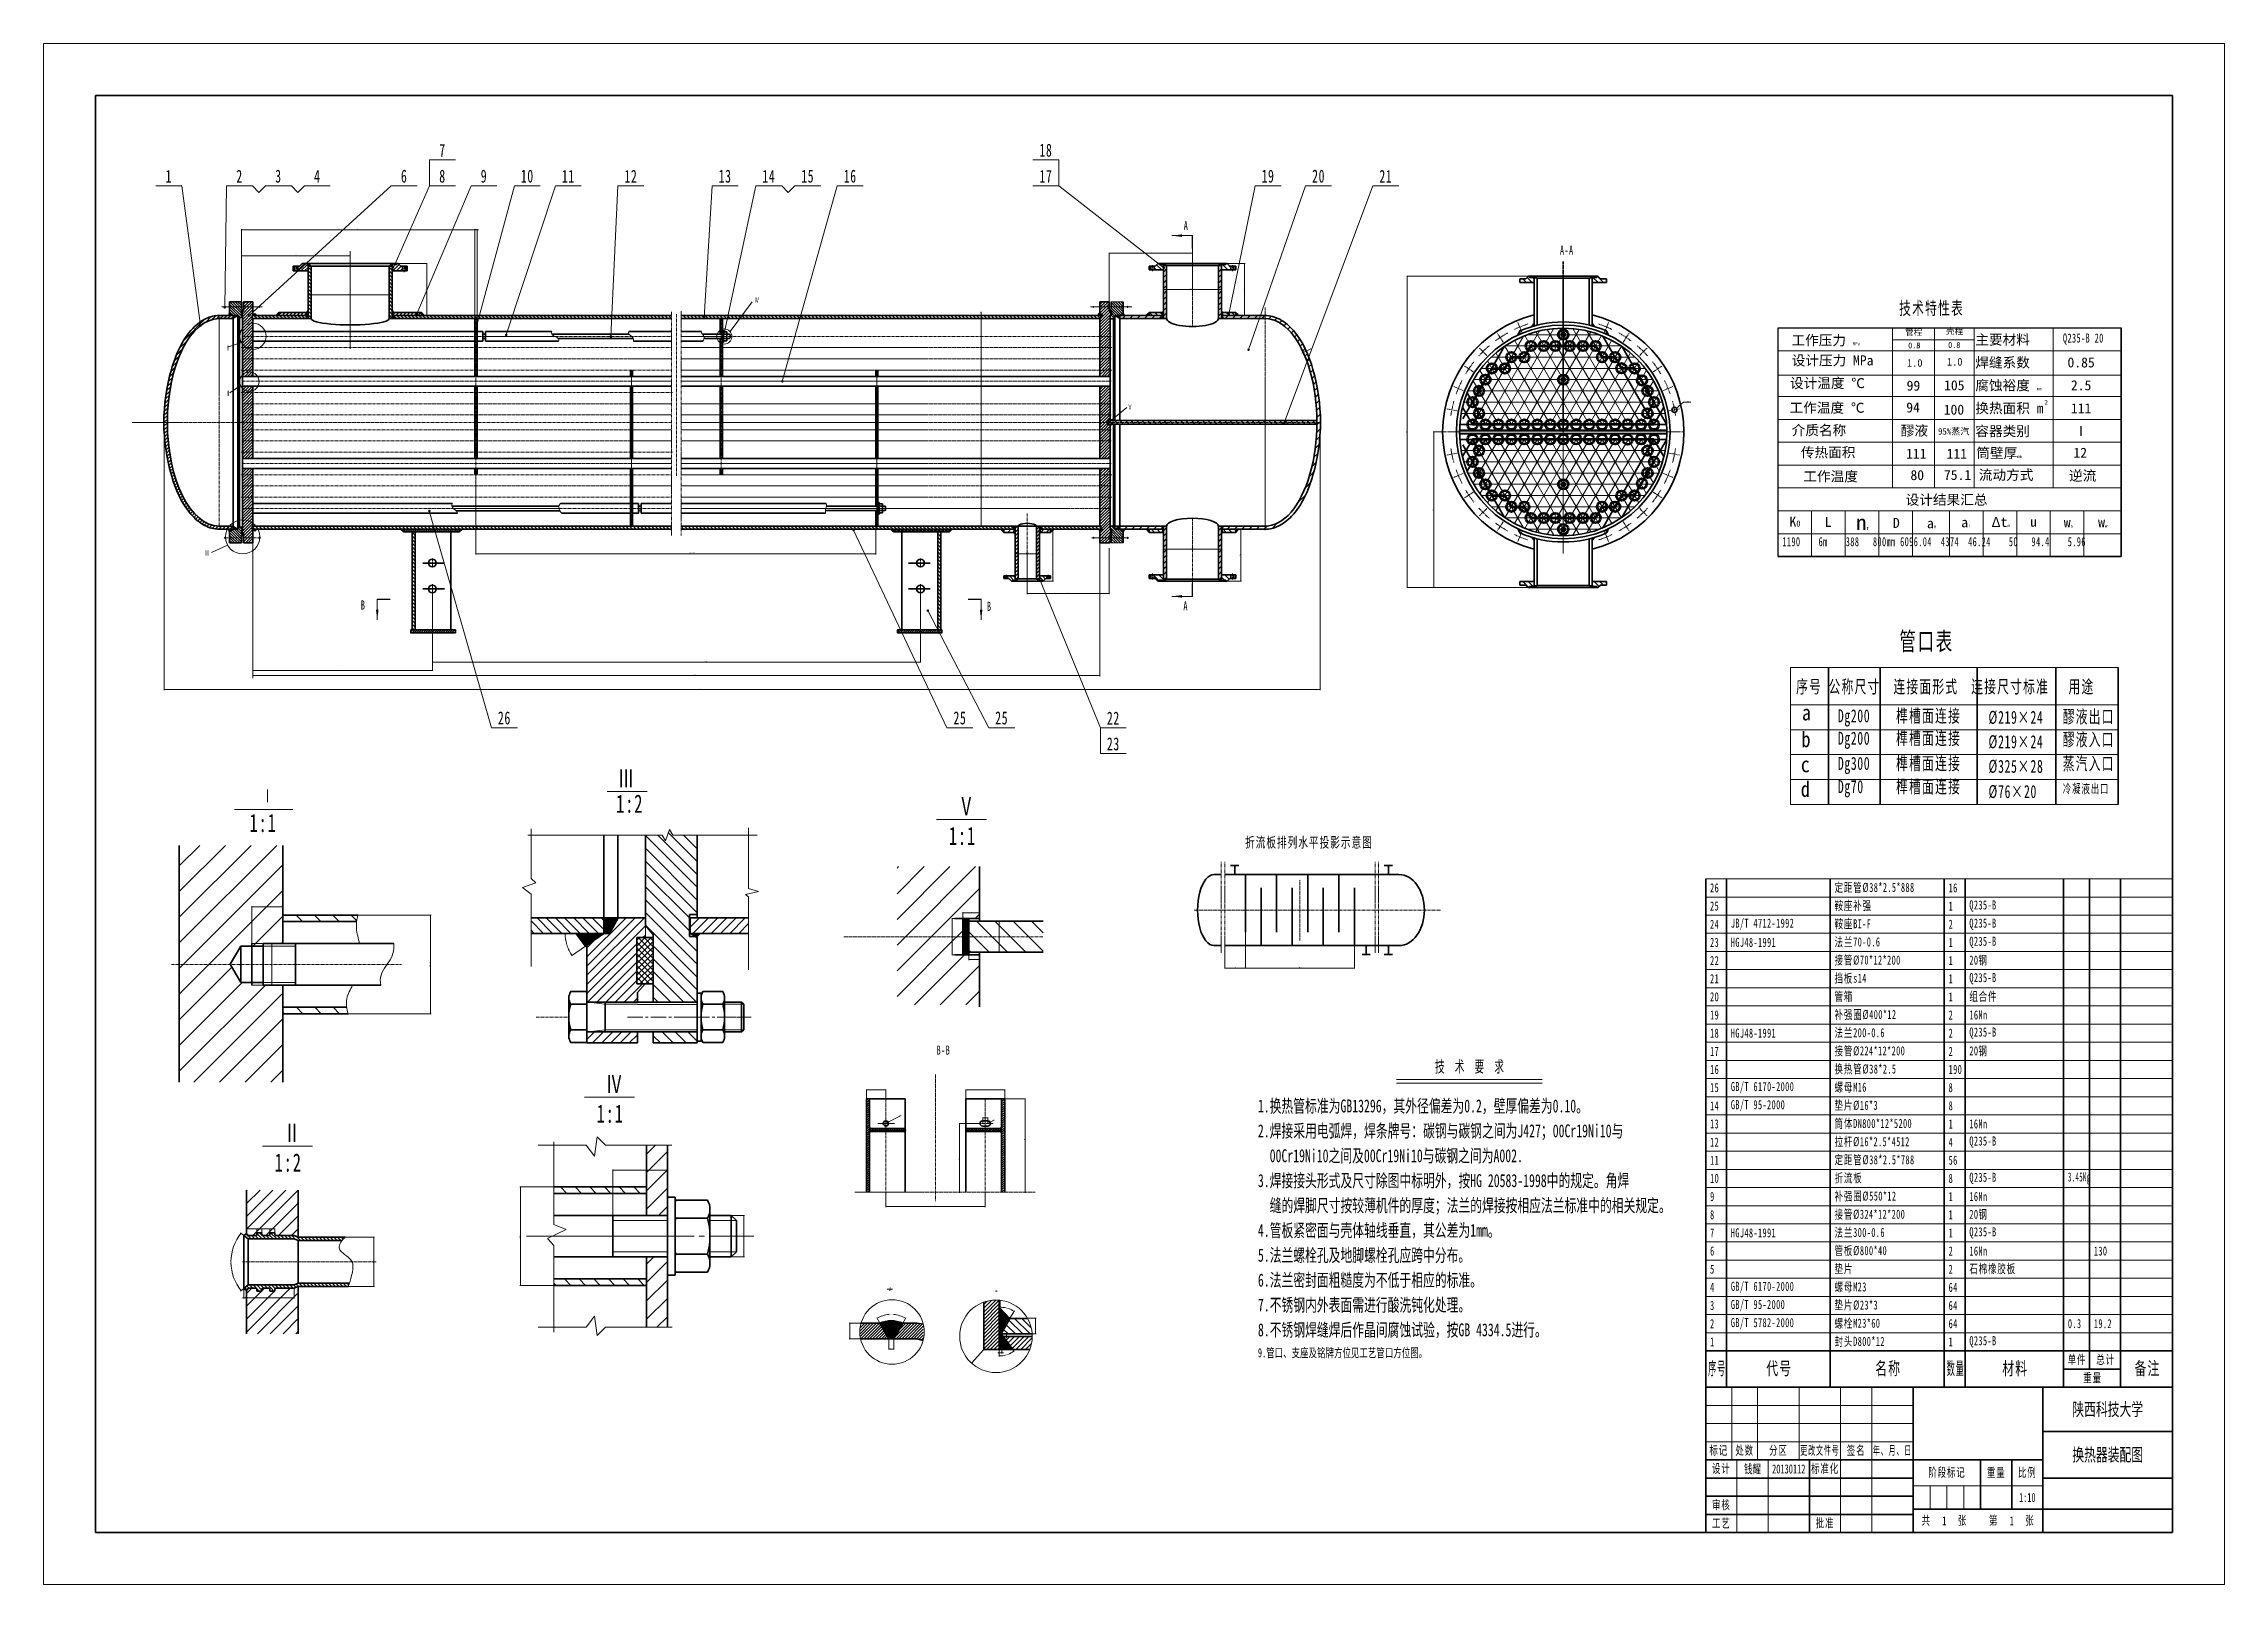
# Model space of a CAD drawing. Header units: millimetres. Extents: x -342 to 8068, y -807 to 5133.
import ezdxf
from ezdxf.enums import TextEntityAlignment as Align

# ---------------------------------------------------------------- set-up
doc = ezdxf.new("R2010")
doc.units = ezdxf.units.MM
doc.linetypes.add('双点画线', pattern=[22, 12, -2, 2, -2, 2, -2])
doc.linetypes.add('点画线', pattern=[18, 12, -2, 2, -2])
doc.layers.get('0').update_dxf_attribs({"lineweight": 35})
for name, color, linetype, lineweight, true_color in [('中心线层', 1, '点画线', 18, 0xff0000), ('剖面线层', 4, 'Continuous', 18, 0x00ffff), ('图层3', 2, 'Continuous', 30, 0xffff00), ('尺寸线层', 3, 'Continuous', 18, 0x00ff00), ('细实线', 7, 'Continuous', 18, 0x002699)]:
    doc.layers.add(name, color=color, linetype=linetype, lineweight=lineweight, true_color=true_color)
for name, color, linetype, lineweight in [('粗实线', 7, 'Continuous', 18), ('粗实线层', 7, 'Continuous', 35), ('细实线层', 7, 'Continuous', 18)]:
    doc.layers.add(name, color=color, linetype=linetype, lineweight=lineweight)
doc.styles.add('3.5', font='')
doc.styles.add('4', font='')
doc.styles.get("Standard").update_dxf_attribs({"font": 'txt.shx', "width": 0.85, "bigfont": 'gbcbig.shx'})
doc.styles.add('标准', font='', dxfattribs={"width": 0.667})
doc.styles.get('3.5').set_extended_font_data('宋体')
doc.styles.get('4').set_extended_font_data('宋体')
doc.styles.get('标准').set_extended_font_data('宋体')
doc.dimstyles.new('标准', dxfattribs={"dimtxt": 3.5, "dimasz": 4, "dimexe": 2, "dimexo": 0, "dimtad": 1, "dimdsep": 46, "dimtxsty": '标准', "dimcen": 0, "dimdle": 6, "dimazin": 2, "dimtfac": 0.707107, "dimtdec": 3, "dimtmove": 0, "dimatfit": 3, "dimfxl": 1, "dimtolj": 1, "dimlwd": -1, "dimlwe": -1, "dimarcsym": 1})
pattern_1 = [(135, (0, 0), (-10.6066, -10.6066), [])]
pattern_2 = [(45, (0, 0), (-10.6066, 10.6066), [])]
pattern_3 = [(45, (0, 0), (-7.071068, 7.071068), [])]
pattern_4 = [(135, (0, 0), (-7.071068, -7.071068), [])]
pattern_5 = [(45, (0, 0), (-2.1213203, 2.1213203), [])]
pattern_6 = [(45, (0, 0), (-17.67767, 17.67767), [])]
pattern_7 = [(135, (0, 0), (-24.74874, -24.74874), [])]
pattern_8 = [(135, (0, 0), (-4.9497475, -4.9497475), [])]
pattern_9 = [(45, (0, 0), (-5.656854, 5.656854), [])]
pattern_10 = [(45, (0, 0), (-4.242641, 4.242641), [])]
pattern_11 = [(45, (0, 0), (-3.535534, 3.535534), [])]

msp = doc.modelspace()

# ---------------------------------------------------------------- texts
at = {"layer": '尺寸线层', "line_spacing_factor": 1.15057, "style": '标准'}
for s, insert, char_height, width, attachment_point in [('\\T1.1;A-A', (5531.732, 4353.808), 35, 85.91924, 2), ('\\T1.1;Ⅳ', (2398.073, 4153.6), 20, 37.89335, 1), ('\\T1.1;技术特性表', (6813.519, 4137.992), 50, 4059.50107, 1), ('\\T1.1;Ⅰ', (359.542, 3968.7), 20, 20.3986, 1), ('\\T1.1;Q235-B 20 ', (7445.288, 4015.354), 35, 1909.31638, 1), ('\\T1.1;Ⅱ', (359.452, 3794.619), 20, 20.3986, 1), ('\\T1.1;Ⅴ', (3838.099, 3741.335), 20, 20.3986, 1), ('\\T1.1; 1190    6m    388   800mm 6096.04  4374  46.24    50   94.4    5.96', (6345.786, 3230.244), 35, 13234.3163, 1), ('\\T1.1;Ⅲ', (278.735, 3179.001), 20, 20.3986, 1), ('\\T1.1;管口表', (6814.538, 2863.71), 70, 417.30706, 1), ('\\T1.1;序号 公称尺寸  连接面形式  连接尺寸标准   用途    ', (6416.375, 2678.949), 50, 13981.70759, 1), ('\\T1.1;{\\fsimsun|b1|i0|c134|p2; \\fsimsun|b0|i0|c134|p2;\\H1.42857x;Dg200    榫槽面连接}', (6559.91, 2566.359), 35, 5163.88, 1), ('\\T1.1;%%C219×24', (7158.227, 2560.529), 50, 2454.83535, 1), ('\\T1.1;醪液出口', (7444.576, 2563.142), 50, 2366.6285, 1), ('\\T1.1;{\\fsimsun|b1|i0|c134|p2; \\fsimsun|b0|i0|c134|p2;\\H1.42857x;Dg200    榫槽面连接}', (6559.91, 2480.054), 35, 5163.88, 1), ('\\T1.1;%%C219×24', (7158.227, 2466.525), 50, 2454.83535, 1), ('\\T1.1;醪液入口', (7444.576, 2475.076), 50, 2366.6285, 1), ('\\T1.1;{\\fsimsun|b1|i0|c134|p2; \\fsimsun|b0|i0|c134|p2;\\H1.42857x;Dg300    榫槽面连接}', (6559.91, 2382.962), 35, 5163.88, 1), ('\\T1.1;%%C325×28', (7158.227, 2371.646), 50, 2306.29058, 1), ('\\T1.1;蒸汽入口', (7444.576, 2382.231), 50, 2366.6285, 1), ('\\T1.1;Ⅲ', (1872.202, 2335.069), 70, 132.04382, 1), ('\\T1.1;{\\fsimsun|b1|i0|c134|p2; \\fsimsun|b0|i0|c134|p2;\\H1.42857x;Dg70     榫槽面连接}', (6559.91, 2293.421), 35, 5163.88, 1), ('\\T1.1;%%C76×20', (7158.227, 2274.432), 50, 2306.29058, 1), ('\\T1.1;冷凝液出口', (7444.576, 2278.009), 35, 2366.6285, 1), ('\\T1.1;Ⅰ', (498.515, 2258.165), 50, 169.19518, 1), ('\\T1.1;1:2', (1865.599, 2237.687), 70, 237.67887, 1), ('\\T1.1;Ⅴ', (3184.163, 2228.051), 70, 138.3568, 1), ('\\T1.1;1:1', (451.835, 2163.331), 70, 214.69187, 1), ('\\T1.1;1:1', (3148.75, 2113.577), 70, 190.2406, 1), ('\\T1.1;{\\fsimsun|b1|i0|c134|p2;折流板排列水平投影示意图}', (4290.944, 2073.643), 40, 521.21084, 1), ('\\T1.1;B-B', (3127.939, 1270.249), 35, 85.91924, 2), ('\\T1.1;Ⅳ', (1825.863, 1157.163), 70, 138.3568, 1), ('\\T1.1;1:1', (1790.45, 1042.69), 70, 190.2406, 1), ('\\T1;{\\H1.42857x;\\T1;1.换热管标准为GB13296，其外径偏差为0.2，壁厚偏差为0.10。\\P2.焊接采用电弧焊，焊条牌号：碳钢与碳钢之间为J427；00Cr19Ni10与\\P  00Cr19Ni10之间及00Cr19Ni10与碳钢之间为A002.\\P3.焊接接头形式及尺寸除图中标明外，按HG 20583-1998中的规定。角焊\\P  缝的焊脚尺寸按较薄机件的厚度；法兰的焊接按相应法兰标准中的相关规定。\\P4.管板紧密面与壳体轴线垂直，其公差为1mm。\\P5.法兰螺栓孔及地脚螺栓孔应跨中分布。\\P6.法兰密封面粗糙度为不低于相应的标准。\\P7.不锈钢内外表面需进行酸洗钝化处理。\\P8.不锈钢焊缝焊后作晶间腐蚀试验，按GB 4334.5进行。}\\P9.管口、支座及铭牌方位见工艺管口方位图。', (4340.816, 1062.281), 35, 1757.09022, 1), ('\\T1.1;Ⅱ', (584.122, 968.746), 70, 138.3568, 1), ('\\T1.1;1:2', (548.71, 854.272), 70, 190.2406, 1), ('\\T1.1;Ⅵ', (2920.065, 338.248), 5, 10.79752, 1), ('\\T1.1;1:2', (2917.141, 328.8), 5, 17.09607, 1)]:
    msp.add_mtext(s, dxfattribs=dict(at, insert=insert, char_height=char_height, width=width, attachment_point=attachment_point))
at = {"layer": '尺寸线层', "color": 0, "linetype": 'ByBlock', "char_height": 3.5, "line_spacing_factor": 1.15057, "style": '标准'}
for s, insert, width, attachment_point in [('\\T1.1;1:2', (3331.87, 322.469), 8.59192, 2), ('\\T1.1;Ⅶ', (3331.87, 324.569), 5.35463, 8)]:
    msp.add_mtext(s, dxfattribs=dict(at, insert=insert, width=width, attachment_point=attachment_point))
at = {"layer": '粗实线', "lineweight": 18, "char_height": 60, "width": 74.22446, "attachment_point": 1}
for s, insert in [('\\T1;{\\fFangSong|b0|i0|c0|p13;a}', (6438.85, 2583.859)), ('\\T1;{\\fFangSong|b0|i0|c0|p13;b}', (6437.136, 2480.451)), ('\\T1;{\\fFangSong|b0|i0|c0|p13;c}', (6434.313, 2383.962)), ('\\T1;{\\fFangSong|b0|i0|c0|p13;d}', (6434.313, 2288.84))]:
    msp.add_mtext(s, dxfattribs=dict(at, insert=insert))
at = {"layer": '细实线', "color": 0}
for s, insert, char_height, width, attachment_point, style in [('\\T1; {\\H0.5714x;壳程} ', (6965.472, 4023.08), 41.78708, 573.07997, 4, '4'), ('\\T1;  {\\H1.371x; \\fFangSong|b0|i0|c134|p2;\\H0.8753x;工作压力 \\H0.3052x;MPa\\H2.73x; }', (6324.745, 3986.905), 32.14391, 440.83074, 4, '4'), ('\\T1;{\\H0.5714x;管程} ', (6836.277, 4018.864), 41.78708, 573.07997, 4, '4'), ('\\T1;{\\H0.5714x;管程} ', (6836.277, 4018.864), 41.78708, 573.07997, 4, '4'), ('\\T1;0.5', (6871.968, 3969.245), 22.9599, 220.41537, 5, '3.5'), ('\\T1;0.8', (6871.968, 3969.245), 22.9599, 220.41537, 5, '3.5'), ('\\T1;0.8', (7026.198, 3970.954), 22.9599, 220.41537, 5, '3.5'), ('\\T1;  主要材料', (7054.847, 3989.515), 38.5727, 440.83074, 4, '3.5'), ('\\T1; {\\H0.875x;设计压力 MPa}', (6369.221, 3909.455), 44.08307, 440.83074, 4, '4'), ('\\T1;1.0', (6873.658, 3901.647), 29.4358, 220.41537, 5, '3.5'), ('\\T1;1.0', (7027.765, 3906.047), 29.4358, 220.41537, 5, '3.5'), ('\\T1;  焊缝系数', (7054.847, 3901.349), 38.5727, 440.83074, 4, '3.5'), ('\\T1;  焊缝系数', (7054.847, 3901.349), 38.5727, 440.83074, 4, '3.5'), ('\\T1;0.85', (7515.407, 3903.548), 38.5727, 220.41537, 5, '3.5'), ('\\T1;  设计温度 ℃', (6340.186, 3821.918), 38.57269, 440.83074, 4, '3.5'), ('\\T1;99', (6868.739, 3813.986), 38.5727, 220.41537, 5, '3.5'), ('\\T1;105', (7026.3, 3815.367), 38.5727, 220.41537, 5, '3.5'), ('\\T1;  腐蚀裕度 {\\H0.3053x;mm}', (7054.847, 3813.183), 38.57269, 440.83074, 4, '3.5'), ('\\T1;2.5', (7515.407, 3815.382), 38.5727, 220.41537, 5, '3.5'), ('\\T1;  工作温度 ℃', (6338.427, 3726.977), 38.57269, 440.83074, 4, '3.5'), ('\\T1;94', (6867.357, 3729.743), 38.5727, 220.41537, 5, '3.5'), ('\\T1;100', (7024.918, 3721.457), 38.5727, 220.41537, 5, '3.5'), ('\\T1;  换热面积 m', (7054.847, 3725.017), 38.57269, 440.83074, 4, '3.5'), ('\\T1;{\\H0.4762x;2} ', (7380.805, 3749.604), 38.57269, 220.41537, 5, '3.5'), ('\\T1;{\\H0.4762x;2} ', (7380.805, 3749.604), 38.57269, 220.41537, 5, '3.5'), ('\\T1;111', (7515.407, 3726.732), 38.5727, 220.41537, 5, '3.5'), ('\\T1;  介质名称', (6346.725, 3640.196), 38.5727, 440.83074, 4, '3.5'), ('\\T1;醪液', (6872.65, 3638.675), 38.5727, 220.41537, 5, '3.5'), ('\\T1;{\\H1.25x;95%蒸汽}', (7024.094, 3636.394), 20, 220.41537, 5, '3.5'), ('\\T1;  容器类别 ', (7054.847, 3636.851), 38.57269, 440.83074, 4, '3.5'), ('\\T1;Ⅰ', (7515.407, 3639.05), 38.5727, 220.41537, 5, '3.5'), ('\\T1;  传热面积', (6382.041, 3554.747), 38.5727, 440.83074, 4, '3.5'), ('\\T1;111', (6879.507, 3552.065), 38.5727, 220.41537, 5, '3.5'), ('\\T1;111', (7036.057, 3551.851), 38.5727, 220.41537, 5, '3.5'), ('\\T1;  筒壁厚{\\H0.3053x;mm}', (7058.966, 3552.318), 38.57269, 440.83074, 4, '3.5'), ('\\T1;12', (7512.058, 3555.753), 38.5727, 220.41537, 5, '3.5'), ('\\T1;  工作温度', (6391.876, 3462.256), 38.5727, 440.83074, 4, '3.5'), ('\\T1;80', (6883.488, 3469.144), 38.5727, 220.41537, 5, '3.5'), ('\\T1;75.1', (7038.964, 3469.906), 38.5727, 220.41537, 5, '3.5'), ('\\T1;流动方式', (7226.223, 3468.095), 38.5727, 220.41537, 5, '3.5'), ('\\T1;逆流', (7521.38, 3465.222), 38.5727, 220.41537, 5, '3.5'), ('\\T1;  设计结果汇总', (6786.133, 3372.177), 38.57269, 440.83074, 4, '3.5'), ('\\T1;K{\\H0.6105x;0}', (6411.958, 3290.14), 38.57269, 220.41537, 5, '3.5'), ('\\T1;L', (6539.632, 3289.159), 38.5727, 220.41537, 5, '3.5'), ('\\T1;n{\\H0.2x;T}', (6672.003, 3286.87), 58.87163, 220.41537, 5, '3.5'), ('\\T1;D', (6802.761, 3285.139), 38.5727, 220.41537, 5, '3.5'), ('\\T1;a{\\H0.3053x;0}', (6938.715, 3283.409), 38.57269, 220.41537, 5, '3.5'), ('\\T1;a{\\H0.3053x;i}', (7070.901, 3286.999), 38.57269, 220.41537, 5, '3.5'), ('\\T1;Δt{\\H0.3053x;m}', (7205.1, 3288.213), 38.57269, 220.41537, 5, '3.5'), ('\\T1;u', (7332.157, 3289.478), 38.5727, 220.41537, 5, '3.5'), ('\\T1;w{\\H0.3053x;s}', (7466.356, 3287.051), 38.57269, 220.41537, 5, '3.5'), ('\\T1;w{\\H0.3053x;w}', (7598.803, 3287.68), 38.57269, 220.41537, 5, '3.5')]:
    msp.add_mtext(s, dxfattribs=dict(at, insert=insert, char_height=char_height, width=width, attachment_point=attachment_point, style=style))
at = {"layer": '细实线', "color": 0, "insert": (5156.653, 1187.446), "char_height": 51.48, "width": 748.96099, "attachment_point": 5}
msp.add_mtext('\\T1;技 术 要 求', dxfattribs=at)

# ---------------------------------------------------------------- blocks, each defined once
blk = doc.blocks.new('*X1')
at = {"layer": '尺寸线层', "linetype": 'Continuous'}
for points in [[(123.2, 2642.6), (127.2, 2643.1), (127.2, 2642.1)], [(4580.5, 2642.6), (4576.5, 2643.1), (4576.5, 2642.1)]]:
    blk.add_hatch(color=0, dxfattribs=at).paths.add_polyline_path(points, flags=0)
at = {"layer": '尺寸线层', "color": 0, "linetype": 'Continuous'}
for p, q in [((123.2, 3672.7), (123.2, 2640.6)), ((4580.5, 3672.7), (4580.5, 2640.6)), ((123.2, 2642.6), (4580.5, 2642.6))]:
    blk.add_line(p, q, dxfattribs=at)
at = {"layer": '尺寸线层', "color": 0, "linetype": 'Continuous', "insert": (2189.9, 2644.9), "char_height": 3.5, "width": 11.456, "attachment_point": 5, "line_spacing_factor": 1.15057, "style": '标准'}
blk.add_mtext('\\T1.1;7110', dxfattribs=at)
blk = doc.blocks.new('*X2')
at = {"layer": '尺寸线层', "linetype": 'Continuous'}
for points in [[(1135.6, 4284.7), (1136.1, 4280.7), (1135.1, 4280.7)], [(1135.6, 4084.7), (1136.1, 4088.7), (1135.1, 4088.7)]]:
    blk.add_hatch(color=0, dxfattribs=at).paths.add_polyline_path(points, flags=0)
at = {"layer": '尺寸线层', "color": 0, "linetype": 'Continuous'}
for p, q in [((1025.3, 4284.7), (1137.6, 4284.7)), ((1135.6, 4284.7), (1135.6, 4084.7)), ((1125.8, 4084.7), (1137.6, 4084.7))]:
    blk.add_line(p, q, dxfattribs=at)
at = {"layer": '尺寸线层', "color": 0, "linetype": 'Continuous', "insert": (1133.3, 4184.7), "char_height": 3.5, "width": 8.592, "attachment_point": 5, "rotation": 90, "line_spacing_factor": 1.15057, "style": '标准'}
blk.add_mtext('\\T1.1;200', dxfattribs=at)
blk = doc.blocks.new('*X3')
at = {"layer": '尺寸线层', "linetype": 'Continuous'}
for points in [[(678.3, 4163.9), (682.3, 4164.4), (682.3, 4163.4)], [(1002.3, 4163.9), (998.3, 4164.4), (998.3, 4163.4)]]:
    blk.add_hatch(color=0, dxfattribs=at).paths.add_polyline_path(points, flags=0)
at = {"layer": '尺寸线层', "color": 0, "linetype": 'Continuous'}
for p, q in [((678.3, 4173.7), (678.3, 4161.9)), ((678.3, 4163.9), (1002.3, 4163.9)), ((1002.3, 4173.7), (1002.3, 4161.9))]:
    blk.add_line(p, q, dxfattribs=at)
at = {"layer": '尺寸线层', "color": 0, "linetype": 'Continuous', "insert": (840.3, 4166.3), "char_height": 3.5, "width": 20.048, "attachment_point": 5, "line_spacing_factor": 1.15057, "style": '标准'}
blk.add_mtext('\\T1.1;%%C324*12', dxfattribs=at)
blk = doc.blocks.new('*X4')
at = {"layer": '尺寸线层', "linetype": 'Continuous'}
for points in [[(421.3, 4314.8), (425.3, 4314.3), (425.3, 4315.3)], [(840.5, 4314.8), (836.5, 4314.3), (836.5, 4315.3)]]:
    blk.add_hatch(color=0, dxfattribs=at).paths.add_polyline_path(points, flags=0)
at = {"layer": '尺寸线层', "color": 0, "linetype": 'Continuous'}
for p, q in [((421.3, 4112.5), (421.3, 4316.8)), ((840.5, 4314.8), (421.3, 4314.8)), ((840.5, 4302.7), (840.5, 4316.8))]:
    blk.add_line(p, q, dxfattribs=at)
at = {"layer": '尺寸线层', "color": 0, "linetype": 'Continuous', "insert": (630.9, 4317.2), "char_height": 3.5, "width": 8.592, "attachment_point": 5, "line_spacing_factor": 1.15057, "style": '标准'}
blk.add_mtext('\\T1.1;420', dxfattribs=at)
blk = doc.blocks.new('*X5')
at = {"layer": '尺寸线层', "linetype": 'Continuous'}
for points in [[(3976.4, 4184.7), (3980.4, 4185.2), (3980.4, 4184.2)], [(4200.4, 4184.7), (4196.4, 4185.2), (4196.4, 4184.2)]]:
    blk.add_hatch(color=0, dxfattribs=at).paths.add_polyline_path(points, flags=0)
at = {"layer": '尺寸线层', "color": 0, "linetype": 'Continuous'}
for p, q in [((3976.4, 4178.7), (3976.4, 4186.7)), ((3976.4, 4184.7), (4200.4, 4184.7)), ((4200.4, 4178.7), (4200.4, 4186.7))]:
    blk.add_line(p, q, dxfattribs=at)
at = {"layer": '尺寸线层', "color": 0, "linetype": 'Continuous', "insert": (4088.4, 4187.1), "char_height": 3.5, "width": 20.048, "attachment_point": 5, "line_spacing_factor": 1.15057, "style": '标准'}
blk.add_mtext('\\T1.1;%%C224*12', dxfattribs=at)
blk = doc.blocks.new('*X6')
at = {"layer": '尺寸线层', "linetype": 'Continuous'}
for points in [[(4289.1, 4284.7), (4289.6, 4280.7), (4288.6, 4280.7)], [(4289.1, 4084.7), (4289.6, 4088.7), (4288.6, 4088.7)]]:
    blk.add_hatch(color=0, dxfattribs=at).paths.add_polyline_path(points, flags=0)
at = {"layer": '尺寸线层', "color": 0, "linetype": 'Continuous'}
for p, q in [((4222.4, 4284.7), (4291.1, 4284.7)), ((4289.1, 4284.7), (4289.1, 4084.7)), ((4267.5, 4084.7), (4291.1, 4084.7))]:
    blk.add_line(p, q, dxfattribs=at)
at = {"layer": '尺寸线层', "color": 0, "linetype": 'Continuous', "insert": (4286.7, 4184.7), "char_height": 3.5, "width": 8.592, "attachment_point": 5, "rotation": 90, "line_spacing_factor": 1.15057, "style": '标准'}
blk.add_mtext('\\T1.1;200', dxfattribs=at)
blk = doc.blocks.new('*X7')
at = {"layer": '尺寸线层', "linetype": 'Continuous'}
for points in [[(3767.4, 4324.4), (3771.4, 4323.9), (3771.4, 4324.9)], [(4088.4, 4324.4), (4084.4, 4323.9), (4084.4, 4324.9)]]:
    blk.add_hatch(color=0, dxfattribs=at).paths.add_polyline_path(points, flags=0)
at = {"layer": '尺寸线层', "color": 0, "linetype": 'Continuous'}
for p, q in [((3767.4, 4106.2), (3767.4, 4326.4)), ((4088.4, 4324.4), (3767.4, 4324.4)), ((4088.4, 4284.7), (4088.4, 4326.4))]:
    blk.add_line(p, q, dxfattribs=at)
at = {"layer": '尺寸线层', "color": 0, "linetype": 'Continuous', "insert": (3927.9, 4326.8), "char_height": 3.5, "width": 8.592, "attachment_point": 5, "line_spacing_factor": 1.15057, "style": '标准'}
blk.add_mtext('\\T1.1;320', dxfattribs=at)
blk = doc.blocks.new('*X8')
at = {"layer": '尺寸线层', "linetype": 'Continuous'}
for points in [[(3976.4, 3184.2), (3980.4, 3184.7), (3980.4, 3183.7)], [(4200.4, 3184.2), (4196.4, 3184.7), (4196.4, 3183.7)]]:
    blk.add_hatch(color=0, dxfattribs=at).paths.add_polyline_path(points, flags=0)
at = {"layer": '尺寸线层', "color": 0, "linetype": 'Continuous'}
for p, q in [((3976.4, 3224.5), (3976.4, 3182.2)), ((4200.4, 3224.5), (4200.4, 3182.2)), ((3976.4, 3184.2), (4200.4, 3184.2))]:
    blk.add_line(p, q, dxfattribs=at)
at = {"layer": '尺寸线层', "color": 0, "linetype": 'Continuous', "insert": (4088.4, 3186.6), "char_height": 3.5, "width": 20.048, "attachment_point": 5, "line_spacing_factor": 1.15057, "style": '标准'}
blk.add_mtext('\\T1.1;%%C224*12', dxfattribs=at)
blk = doc.blocks.new('*X9')
at = {"layer": '尺寸线层', "linetype": 'Continuous'}
for points in [[(4274.9, 3260.5), (4275.4, 3256.5), (4274.4, 3256.5)], [(4274.9, 3060.7), (4275.4, 3064.7), (4274.4, 3064.7)]]:
    blk.add_hatch(color=0, dxfattribs=at).paths.add_polyline_path(points, flags=0)
at = {"layer": '尺寸线层', "color": 0, "linetype": 'Continuous'}
for p, q in [((4267.3, 3260.5), (4276.9, 3260.5)), ((4274.9, 3260.5), (4274.9, 3060.7)), ((4222.4, 3060.7), (4276.9, 3060.7))]:
    blk.add_line(p, q, dxfattribs=at)
at = {"layer": '尺寸线层', "color": 0, "linetype": 'Continuous', "insert": (4272.6, 3160.6), "char_height": 3.5, "width": 8.592, "attachment_point": 5, "rotation": 90, "line_spacing_factor": 1.15057, "style": '标准'}
blk.add_mtext('\\T1.1;200', dxfattribs=at)
blk = doc.blocks.new('*X10')
at = {"layer": '尺寸线层', "linetype": 'Continuous'}
for points in [[(3404.4, 3165.9), (3408.4, 3166.4), (3408.4, 3165.4)], [(3498.4, 3165.9), (3494.4, 3166.4), (3494.4, 3165.4)]]:
    blk.add_hatch(color=0, dxfattribs=at).paths.add_polyline_path(points, flags=0)
at = {"layer": '尺寸线层', "color": 0, "linetype": 'Continuous'}
for p, q in [((3404.4, 3166.7), (3404.4, 3163.9)), ((3404.4, 3165.9), (3498.4, 3165.9)), ((3498.4, 3166.7), (3498.4, 3163.9))]:
    blk.add_line(p, q, dxfattribs=at)
at = {"layer": '尺寸线层', "color": 0, "linetype": 'Continuous', "insert": (3451.4, 3168.3), "char_height": 3.5, "width": 17.184, "attachment_point": 5, "line_spacing_factor": 1.15057, "style": '标准'}
blk.add_mtext('\\T1.1;%%C94*12', dxfattribs=at)
blk = doc.blocks.new('*X11')
at = {"layer": '尺寸线层', "linetype": 'Continuous'}
for points in [[(3550.5, 3260.7), (3551, 3256.7), (3550, 3256.7)], [(3550.5, 3060.7), (3551, 3064.7), (3550, 3064.7)]]:
    blk.add_hatch(color=0, dxfattribs=at).paths.add_polyline_path(points, flags=0)
at = {"layer": '尺寸线层', "color": 0, "linetype": 'Continuous'}
for p, q in [((3554.3, 3260.7), (3548.5, 3260.7)), ((3550.5, 3260.7), (3550.5, 3060.7)), ((3512.4, 3060.7), (3552.5, 3060.7))]:
    blk.add_line(p, q, dxfattribs=at)
at = {"layer": '尺寸线层', "color": 0, "linetype": 'Continuous', "insert": (3548.1, 3160.7), "char_height": 3.5, "width": 8.592, "attachment_point": 5, "rotation": 90, "line_spacing_factor": 1.15057, "style": '标准'}
blk.add_mtext('\\T1.1;200', dxfattribs=at)
blk = doc.blocks.new('*X12')
at = {"layer": '尺寸线层', "linetype": 'Continuous'}
for points in [[(3451.4, 3012.3), (3455.4, 3012.8), (3455.4, 3011.8)], [(3767.4, 3012.3), (3763.4, 3012.8), (3763.4, 3011.8)]]:
    blk.add_hatch(color=0, dxfattribs=at).paths.add_polyline_path(points, flags=0)
at = {"layer": '尺寸线层', "color": 0, "linetype": 'Continuous'}
for p, q in [((3451.4, 3154.9), (3451.4, 3010.3)), ((3767.4, 3187.9), (3767.4, 3010.3)), ((3451.4, 3012.3), (3767.4, 3012.3))]:
    blk.add_line(p, q, dxfattribs=at)
at = {"layer": '尺寸线层', "color": 0, "linetype": 'Continuous', "insert": (3609.4, 3014.7), "char_height": 3.5, "width": 8.592, "attachment_point": 5, "line_spacing_factor": 1.15057, "style": '标准'}
blk.add_mtext('\\T1.1;316', dxfattribs=at)
blk = doc.blocks.new('*X13')
at = {"layer": '尺寸线层', "linetype": 'Continuous'}
for points in [[(421.3, 4415.4), (425.3, 4415.9), (425.3, 4414.9)], [(1321.3, 4415.4), (1317.3, 4415.9), (1317.3, 4414.9)]]:
    blk.add_hatch(color=0, dxfattribs=at).paths.add_polyline_path(points, flags=0)
at = {"layer": '尺寸线层', "color": 0, "linetype": 'Continuous'}
for p, q in [((421.3, 4137.7), (421.3, 4417.4)), ((421.3, 4415.4), (1321.3, 4415.4)), ((1321.3, 4070.7), (1321.3, 4417.4))]:
    blk.add_line(p, q, dxfattribs=at)
at = {"layer": '尺寸线层', "color": 0, "linetype": 'Continuous', "insert": (871.3, 4417.8), "char_height": 3.5, "width": 8.592, "attachment_point": 5, "line_spacing_factor": 1.15057, "style": '标准'}
blk.add_mtext('\\T1.1;900', dxfattribs=at)
blk = doc.blocks.new('*X14')
at = {"layer": '尺寸线层', "linetype": 'Continuous'}
for points in [[(1157, 2748.3), (1161, 2748.8), (1161, 2747.8)], [(3039.6, 2748.3), (3035.6, 2748.8), (3035.6, 2747.8)]]:
    blk.add_hatch(color=0, dxfattribs=at).paths.add_polyline_path(points, flags=0)
at = {"layer": '尺寸线层', "color": 0, "linetype": 'Continuous'}
for p, q in [((1157, 3012.3), (1157, 2746.3)), ((3039.6, 3012.3), (3039.6, 2746.3)), ((1157, 2748.3), (3039.6, 2748.3))]:
    blk.add_line(p, q, dxfattribs=at)
at = {"layer": '尺寸线层', "color": 0, "linetype": 'Continuous', "insert": (2211.6, 2750.7), "char_height": 3.5, "width": 11.456, "attachment_point": 5, "line_spacing_factor": 1.15057, "style": '标准'}
blk.add_mtext('\\T1.1;4493', dxfattribs=at)
blk = doc.blocks.new('*X15')
at = {"layer": '尺寸线层', "linetype": 'Continuous'}
for points in [[(1325.3, 3165.9), (1329.3, 3166.4), (1329.3, 3165.4)], [(2867.4, 3165.9), (2863.4, 3166.4), (2863.4, 3165.4)]]:
    blk.add_hatch(color=0, dxfattribs=at).paths.add_polyline_path(points, flags=0)
at = {"layer": '尺寸线层', "color": 0, "linetype": 'Continuous'}
for p, q in [((1325.3, 3472.7), (1325.3, 3163.9)), ((2867.4, 3274.7), (2867.4, 3163.9)), ((1325.3, 3165.9), (2867.4, 3165.9))]:
    blk.add_line(p, q, dxfattribs=at)
at = {"layer": '尺寸线层', "color": 0, "linetype": 'Continuous', "insert": (2159.6, 3168.3), "char_height": 3.5, "width": 28.64, "attachment_point": 5, "line_spacing_factor": 1.15057, "style": '标准'}
blk.add_mtext('\\T1.1;600*7=4200', dxfattribs=at)
blk = doc.blocks.new('*X16')
at = {"layer": '尺寸线层', "linetype": 'Continuous'}
for points in [[(465.3, 2696.6), (469.3, 2697.1), (469.3, 2696.1)], [(3731.4, 2696.6), (3727.4, 2697.1), (3727.4, 2696.1)]]:
    blk.add_hatch(color=0, dxfattribs=at).paths.add_polyline_path(points, flags=0)
at = {"layer": '尺寸线层', "color": 0, "linetype": 'Continuous'}
for p, q in [((465.3, 3207.7), (465.3, 2694.6)), ((3731.4, 3207.7), (3731.4, 2694.6)), ((465.3, 2696.6), (3731.4, 2696.6))]:
    blk.add_line(p, q, dxfattribs=at)
at = {"layer": '尺寸线层', "color": 0, "linetype": 'Continuous', "insert": (2171.1, 2699), "char_height": 3.5, "width": 11.456, "attachment_point": 5, "line_spacing_factor": 1.15057, "style": '标准'}
blk.add_mtext('\\T1.1;5290', dxfattribs=at)
blk = doc.blocks.new('*X17')
at = {"layer": '尺寸线层', "linetype": 'Continuous'}
for points in [[(465.3, 2716.7), (469.3, 2716.2), (469.3, 2717.2)], [(1157, 2716.7), (1153, 2716.2), (1153, 2717.2)]]:
    blk.add_hatch(color=0, dxfattribs=at).paths.add_polyline_path(points, flags=0)
at = {"layer": '尺寸线层', "color": 0, "linetype": 'Continuous'}
for p, q in [((465.3, 2686.8), (465.3, 2718.7)), ((1157, 2716.7), (465.3, 2716.7)), ((1157, 2748.3), (1157, 2714.7))]:
    blk.add_line(p, q, dxfattribs=at)
at = {"layer": '尺寸线层', "color": 0, "linetype": 'Continuous', "insert": (811.1, 2719.1), "char_height": 3.5, "width": 8.592, "attachment_point": 5, "line_spacing_factor": 1.15057, "style": '标准'}
blk.add_mtext('\\T1.1;715', dxfattribs=at)
blk = doc.blocks.new('*X18')
at = {"layer": '尺寸线层', "linetype": 'Continuous'}
for points in [[(3273.1, 4072.8), (3273.6, 4068.8), (3272.6, 4068.8)], [(3273.1, 3273.6), (3273.6, 3277.6), (3272.6, 3277.6)]]:
    blk.add_hatch(color=0, dxfattribs=at).paths.add_polyline_path(points, flags=0)
at = {"layer": '尺寸线层', "color": 0, "linetype": 'Continuous'}
for p, q in [((3221.4, 4072.8), (3275.1, 4072.8)), ((3273.1, 4072.8), (3273.1, 3273.6)), ((3289.3, 3273.6), (3271.1, 3273.6))]:
    blk.add_line(p, q, dxfattribs=at)
at = {"layer": '尺寸线层', "color": 0, "linetype": 'Continuous', "insert": (3270.8, 3673.2), "char_height": 3.5, "width": 8.592, "attachment_point": 5, "rotation": 90, "line_spacing_factor": 1.15057, "style": '标准'}
blk.add_mtext('\\T1.1;800', dxfattribs=at)
blk = doc.blocks.new('*X19')
at = {"layer": '尺寸线层', "linetype": 'Continuous'}
for points in [[(3273.1, 4084.7), (3272.6, 4088.7), (3273.6, 4088.7)], [(3273.1, 4072.8), (3272.6, 4068.8), (3273.6, 4068.8)]]:
    blk.add_hatch(color=0, dxfattribs=at).paths.add_polyline_path(points, flags=0)
at = {"layer": '尺寸线层', "color": 0, "linetype": 'Continuous'}
blk.add_line((3273.1, 4066.8), (3273.1, 4098.4), dxfattribs=at)
at = {"layer": '尺寸线层', "color": 0, "linetype": 'Continuous', "insert": (3270.8, 4096.5), "char_height": 3.5, "width": 5.728, "attachment_point": 5, "rotation": 90, "line_spacing_factor": 1.15057, "style": '标准'}
blk.add_mtext('\\T1.1;12', dxfattribs=at)
blk = doc.blocks.new('*X20')
at = {"layer": '尺寸线层', "linetype": 'Continuous'}
for points in [[(4515.2, 3941.9), (4511.4, 3940.6), (4511.8, 3939.7)], [(4526.1, 3946.9), (4529.5, 3949), (4529.9, 3948.1)]]:
    blk.add_hatch(color=0, dxfattribs=at).paths.add_polyline_path(points, flags=0)
at = {"layer": '尺寸线层', "color": 0, "linetype": 'Continuous'}
for p, q in [((4509.8, 3939.3), (4545, 3955.6)), ((4514.3, 3943.9), (4516.1, 3940)), ((4525.1, 3948.9), (4526.9, 3945))]:
    blk.add_line(p, q, dxfattribs=at)
at = {"layer": '尺寸线层', "color": 0, "linetype": 'Continuous', "insert": (4542.2, 3957), "char_height": 3.5, "width": 8.154, "attachment_point": 5, "rotation": 24.79906, "line_spacing_factor": 1.15057, "style": '标准'}
blk.add_mtext('\\T1.1;12', dxfattribs=at)
blk = doc.blocks.new('*X21')
at = {"layer": '尺寸线层', "linetype": 'Continuous'}
for points in [[(1321.3, 4415.4), (1317.3, 4415.9), (1317.3, 4414.9)], [(1329.3, 4415.4), (1333.3, 4415.9), (1333.3, 4414.9)]]:
    blk.add_hatch(color=0, dxfattribs=at).paths.add_polyline_path(points, flags=0)
at = {"layer": '尺寸线层', "color": 0, "linetype": 'Continuous'}
for p, q in [((1315.3, 4415.4), (1335.3, 4415.4)), ((1321.3, 4070.7), (1321.3, 4417.4)), ((1329.3, 4070.7), (1329.3, 4417.4))]:
    blk.add_line(p, q, dxfattribs=at)
at = {"layer": '尺寸线层', "color": 0, "linetype": 'Continuous', "insert": (1325.3, 4417.8), "char_height": 3.5, "width": 2.864, "attachment_point": 5, "line_spacing_factor": 1.15057, "style": '标准'}
blk.add_mtext('\\T1.1;8', dxfattribs=at)
blk = doc.blocks.new('*X22')
at = {"layer": '细实线层', "color": 0, "linetype": 'ByBlock'}
blk.add_circle((0, 0), 50.4, dxfattribs=at)
blk = doc.blocks.new('*X23')
at = {"layer": '中心线层'}
blk.add_line((0, -4), (0, 18.1), dxfattribs=at)
at = {"layer": '粗实线层'}
for p, q in [((-13.86, 0.93), (-13.86, 13.17)), ((-10.39, 14.1), (10.39, 14.1)), ((-6.93, 0.93), (-6.93, 13.17)), ((6.93, 0.93), (6.93, 13.17)), ((13.86, 0.93), (13.86, 13.17)), ((-10.39, 0), (10.39, 0))]:
    blk.add_line(p, q, dxfattribs=at)
for centre, radius, start, end in [((-10.39, 7.17), 6.93, 60, 120), ((0, -12.22), 26.32, 74.73852, 105.26148), ((10.39, 7.17), 6.93, 60, 120), ((-10.39, 6.93), 6.93, 240, 300), ((0, 26.32), 26.32, 254.73852, 285.26148), ((10.39, 6.93), 6.93, 240, 300)]:
    blk.add_arc(centre, radius, start, end, dxfattribs=at)
blk = doc.blocks.new('*X24')
at = {"layer": '中心线层', "color": 1, "linetype": '点画线', "lineweight": 18}
blk.add_line((0, -7.5), (0, 10.5), dxfattribs=at)
at = {"layer": '粗实线层'}
for p, q in [((-15, 3), (15, 3)), ((-15, 0), (-15, 3)), ((15, 0), (-15, 0)), ((15, 3), (15, 0))]:
    blk.add_line(p, q, dxfattribs=at)
blk = doc.blocks.new('*X25')
at = {"layer": '尺寸线层', "linetype": 'Continuous'}
for points in [[(4916.5, 4235.7), (4917, 4231.7), (4916, 4231.7)], [(4916.5, 3035.7), (4917, 3039.7), (4916, 3039.7)]]:
    blk.add_hatch(color=0, dxfattribs=at).paths.add_polyline_path(points, flags=0)
at = {"layer": '尺寸线层', "color": 0, "linetype": 'Continuous'}
for p, q in [((5518.2, 4235.7), (4914.5, 4235.7)), ((4916.5, 4235.7), (4916.5, 3035.7)), ((5518.2, 3035.7), (4914.5, 3035.7))]:
    blk.add_line(p, q, dxfattribs=at)
at = {"layer": '尺寸线层', "color": 0, "linetype": 'Continuous', "insert": (4914.1, 3635.7), "char_height": 3.5, "width": 11.456, "attachment_point": 5, "rotation": 90, "line_spacing_factor": 1.15057, "style": '标准'}
blk.add_mtext('\\T1.1;1200', dxfattribs=at)
blk = doc.blocks.new('*X26')
at = {"layer": '尺寸线层', "linetype": 'Continuous'}
for points in [[(5019.1, 3635.7), (5019.6, 3631.7), (5018.6, 3631.7)], [(5019.1, 3035.7), (5019.6, 3039.7), (5018.6, 3039.7)]]:
    blk.add_hatch(color=0, dxfattribs=at).paths.add_polyline_path(points, flags=0)
at = {"layer": '尺寸线层', "color": 0, "linetype": 'Continuous'}
for p, q in [((5050.2, 3635.7), (5017.1, 3635.7)), ((5019.1, 3635.7), (5019.1, 3035.7)), ((5384.2, 3035.7), (5017.1, 3035.7))]:
    blk.add_line(p, q, dxfattribs=at)
at = {"layer": '尺寸线层', "color": 0, "linetype": 'Continuous', "insert": (5016.7, 3335.7), "char_height": 3.5, "width": 8.592, "attachment_point": 5, "rotation": 90, "line_spacing_factor": 1.15057, "style": '标准'}
blk.add_mtext('\\T1.1;600', dxfattribs=at)
blk = doc.blocks.new('*X27')
at = {"layer": '尺寸线层', "linetype": 'Continuous'}
blk.add_hatch(color=0, dxfattribs=at).paths.add_polyline_path([(5954.5, 3727.5), (5957.2, 3730.5), (5957.8, 3729.8)], flags=0)
at = {"layer": '尺寸线层', "color": 0, "linetype": 'Continuous'}
for p, q in [((5954.5, 3727.5), (5981.7, 3751.2)), ((5981.7, 3751.2), (6010.4, 3751.2))]:
    blk.add_line(p, q, dxfattribs=at)
at = {"layer": '尺寸线层', "color": 0, "linetype": 'Continuous', "insert": (6003.8, 3753.6), "char_height": 3.5, "width": 19.675, "attachment_point": 5, "line_spacing_factor": 1.15057, "style": '标准'}
blk.add_mtext('\\T1.1;32×%%C20', dxfattribs=at)
blk = doc.blocks.new('*X28')
at = {"layer": '尺寸线层', "linetype": 'Continuous'}
for points in [[(-2328.8, -80), (-2323.8, -40), (-2333.8, -40)], [(0, -80), (5, -40), (-5, -40)]]:
    blk.add_hatch(color=0, dxfattribs=at).paths.add_polyline_path(points, flags=0)
at = {"layer": '尺寸线层', "color": 0, "linetype": 'Continuous', "lineweight": 30}
for p, q in [((-2328.8, 0), (-2278.8, 0)), ((-50, 0), (0, 0))]:
    blk.add_line(p, q, dxfattribs=at)
at = {"layer": '尺寸线层', "color": 0, "linetype": 'Continuous'}
for p, q in [((-2328.8, 0), (-2328.8, -80)), ((0, 0), (0, -80))]:
    blk.add_line(p, q, dxfattribs=at)
at = {"layer": '尺寸线层', "color": 0, "linetype": 'Continuous', "char_height": 35, "width": 28.64, "attachment_point": 5, "line_spacing_factor": 1.15057, "style": '标准'}
for insert in [(-2383.5, -22.3), (31.2, -27.6)]:
    blk.add_mtext('\\T1.1;B', dxfattribs=dict(at, insert=insert))
blk = doc.blocks.new('*X29')
at = {"layer": '尺寸线层', "linetype": 'Continuous'}
for points in [[(1149.9, 1772.9), (1150.4, 1768.9), (1149.4, 1768.9)], [(1149.9, 1392.9), (1150.4, 1396.9), (1149.4, 1396.9)]]:
    blk.add_hatch(color=0, dxfattribs=at).paths.add_polyline_path(points, flags=0)
at = {"layer": '尺寸线层', "color": 0, "linetype": 'Continuous'}
for p, q in [((869.5, 1772.9), (1151.9, 1772.9)), ((1149.9, 1772.9), (1149.9, 1392.9)), ((832, 1392.9), (1151.9, 1392.9))]:
    blk.add_line(p, q, dxfattribs=at)
at = {"layer": '尺寸线层', "color": 0, "linetype": 'Continuous', "insert": (1147.5, 1582.9), "char_height": 3.5, "width": 22.538, "attachment_point": 5, "rotation": 90, "line_spacing_factor": 1.15057, "style": '标准'}
blk.add_mtext('\\T1.1;%%C38×2.5', dxfattribs=at)
blk = doc.blocks.new('*X30')
at = {"layer": '尺寸线层', "linetype": 'Continuous'}
for points in [[(538.4, 1662.9), (538.9, 1658.9), (537.9, 1658.9)], [(538.4, 1502.9), (538.9, 1506.9), (537.9, 1506.9)]]:
    blk.add_hatch(color=0, dxfattribs=at).paths.add_polyline_path(points, flags=0)
at = {"layer": '尺寸线层', "color": 0, "linetype": 'Continuous'}
for p, q in [((504.5, 1662.9), (540.4, 1662.9)), ((538.4, 1662.9), (538.4, 1502.9)), ((504.5, 1502.9), (540.4, 1502.9))]:
    blk.add_line(p, q, dxfattribs=at)
at = {"layer": '尺寸线层', "color": 0, "linetype": 'Continuous', "insert": (536.1, 1582.9), "char_height": 3.5, "width": 8.592, "attachment_point": 5, "rotation": 90, "line_spacing_factor": 1.15057, "style": '标准'}
blk.add_mtext('\\T1.1;M16', dxfattribs=at)
blk = doc.blocks.new('*X31')
at = {"layer": '尺寸线层', "linetype": 'Continuous'}
for points in [[(461.4, 1805.2), (465.4, 1805.7), (465.4, 1804.7)], [(580.8, 1805.2), (576.8, 1805.7), (576.8, 1804.7)]]:
    blk.add_hatch(color=0, dxfattribs=at).paths.add_polyline_path(points, flags=0)
at = {"layer": '尺寸线层', "color": 0, "linetype": 'Continuous'}
for p, q in [((461.4, 1662.9), (461.4, 1807.2)), ((461.4, 1805.2), (580.8, 1805.2)), ((580.8, 1662.9), (580.8, 1807.2))]:
    blk.add_line(p, q, dxfattribs=at)
at = {"layer": '尺寸线层', "color": 0, "linetype": 'Continuous', "insert": (521.1, 1807.6), "char_height": 3.5, "width": 5.728, "attachment_point": 5, "line_spacing_factor": 1.15057, "style": '标准'}
blk.add_mtext('\\T1.1;12', dxfattribs=at)
blk = doc.blocks.new('*X32')
at = {"layer": '尺寸线层', "linetype": 'Continuous'}
for points in [[(932, 531), (932.5, 527), (931.5, 527)], [(932, 341), (932.5, 345), (931.5, 345)]]:
    blk.add_hatch(color=0, dxfattribs=at).paths.add_polyline_path(points, flags=0)
at = {"layer": '尺寸线层', "color": 0, "linetype": 'Continuous'}
for p, q in [((821.3, 531), (934, 531)), ((932, 531), (932, 341)), ((832.4, 341), (934, 341))]:
    blk.add_line(p, q, dxfattribs=at)
at = {"layer": '尺寸线层', "color": 0, "linetype": 'Continuous', "insert": (929.7, 436), "char_height": 3.5, "width": 22.538, "attachment_point": 5, "rotation": 90, "line_spacing_factor": 1.15057, "style": '标准'}
blk.add_mtext('\\T1.1;%%C38×2.5', dxfattribs=at)
blk = doc.blocks.new('*X33')
at = {"layer": '尺寸线层', "linetype": 'Continuous'}
for points in [[(419.2, 547), (417.2, 543.5), (416.4, 544.1)], [(419.2, 325), (417.2, 328.5), (416.4, 327.9)]]:
    blk.add_hatch(color=0, dxfattribs=at).paths.add_polyline_path(points, flags=0)
at = {"layer": '尺寸线层', "color": 0}
for p, q in [((430.3, 538.2), (417.7, 548.2)), ((430.3, 333.8), (417.7, 323.8))]:
    blk.add_line(p, q, dxfattribs=at)
at = {"layer": '尺寸线层', "color": 0, "linetype": 'Continuous'}
for start, end in [(141.48983, 179.41226), (180.58774, 218.51017)]:
    blk.add_arc((558.7, 436), 178.2, start, end, dxfattribs=at)
at = {"layer": '尺寸线层', "color": 0, "insert": (380.5, 436), "char_height": 3.5, "width": 11.083, "attachment_point": 5, "line_spacing_factor": 1.15057, "style": '标准'}
blk.add_mtext('\\T1.1;60%%D', dxfattribs=at)
blk = doc.blocks.new('*X34')
at = {"layer": '尺寸线层', "linetype": 'Continuous'}
for points in [[(440, 297.5), (444, 298), (444, 297)], [(624.7, 297.5), (620.7, 298), (620.7, 297)]]:
    blk.add_hatch(color=0, dxfattribs=at).paths.add_polyline_path(points, flags=0)
at = {"layer": '尺寸线层', "color": 0, "linetype": 'Continuous'}
for p, q in [((440, 326), (440, 295.5)), ((440, 297.5), (624.7, 297.5)), ((624.7, 334.8), (624.7, 295.5))]:
    blk.add_line(p, q, dxfattribs=at)
at = {"layer": '尺寸线层', "color": 0, "linetype": 'Continuous', "insert": (532.3, 299.9), "char_height": 3.5, "width": 5.728, "attachment_point": 5, "line_spacing_factor": 1.15057, "style": '标准'}
blk.add_mtext('\\T1.1;37', dxfattribs=at)
blk = doc.blocks.new('*X35')
at = {"layer": '尺寸线层', "linetype": 'Continuous'}
for points in [[(430.3, 297.5), (426.3, 297), (426.3, 298)], [(440, 297.5), (444, 297), (444, 298)]]:
    blk.add_hatch(color=0, dxfattribs=at).paths.add_polyline_path(points, flags=0)
at = {"layer": '尺寸线层', "color": 0, "linetype": 'Continuous'}
for p, q in [((446, 297.5), (424.3, 297.5)), ((430.3, 333.8), (430.3, 295.5)), ((440, 326), (440, 295.5))]:
    blk.add_line(p, q, dxfattribs=at)
at = {"layer": '尺寸线层', "color": 0, "linetype": 'Continuous', "insert": (435.1, 299.9), "char_height": 3.5, "width": 2.864, "attachment_point": 5, "line_spacing_factor": 1.15057, "style": '标准'}
blk.add_mtext('\\T1.1;3', dxfattribs=at)
blk = doc.blocks.new('*X36')
at = {"layer": '中心线层', "linetype": '点画线', "lineweight": 18}
blk.add_line((31.2, 0), (126.7, 0), dxfattribs=at)
at = {"layer": '粗实线层'}
for p, q in [((-12.6, 19.6), (0, 19.6)), ((0, 19.6), (0, -19.6)), ((-14, 14.7), (-14, -14.7)), ((-12.6, 9.8), (0, 9.8)), ((38.9, 11.5), (0, 11.5)), ((14, 11.5), (14, -11.5)), ((119.2, 11.5), (89.8, 11.5)), ((120.9, 9.8), (119.2, 11.5)), ((119.2, 11.5), (119.2, -11.5)), ((120.9, 9.8), (120.9, -9.8)), ((-12.6, -9.8), (0, -9.8)), ((0, -11.5), (38.9, -11.5)), ((89.8, -11.5), (119.2, -11.5)), ((120.9, -9.8), (119.2, -11.5)), ((-12.6, -19.6), (0, -19.6))]:
    blk.add_line(p, q, dxfattribs=at)
for centre, radius, start, end in [((-4.8, 14.7), 9.16, 147.6036, 212.3964), ((20.5, 0), 34.5, 163.4715, 196.5285), ((-4.8, -14.7), 9.16, 147.6036, 212.3964)]:
    blk.add_arc(centre, radius, start, end, dxfattribs=at)
at = {"layer": '细实线层'}
for p, q in [((14, 9.8), (0.9, 11.5)), ((14, 9.8), (38.9, 9.8)), ((89.8, 9.8), (120.9, 9.8)), ((14, -9.8), (0.9, -11.5)), ((14, -9.8), (38.9, -9.8)), ((89.8, -9.8), (120.9, -9.8))]:
    blk.add_line(p, q, dxfattribs=at)
blk = doc.blocks.new('*X37')
at = {"layer": '中心线层', "color": 1, "linetype": '点画线', "lineweight": 18}
blk.add_line((0, -9.25), (0, 12.25), dxfattribs=at)
at = {"layer": '粗实线层'}
for p, q in [((-18.5, 3), (18.5, 3)), ((-18.5, 0), (-18.5, 3)), ((18.5, 0), (-18.5, 0)), ((18.5, 3), (18.5, 0))]:
    blk.add_line(p, q, dxfattribs=at)
blk = doc.blocks.new('*X38')
at = {"layer": '中心线层'}
blk.add_line((0, -5.5), (0, 23.6), dxfattribs=at)
at = {"layer": '粗实线层'}
for p, q in [((-14.7, 18.1), (14.7, 18.1)), ((-19.6, 1.3), (-19.6, 16.8)), ((-14.7, 0), (14.7, 0)), ((-9.8, 1.3), (-9.8, 16.8)), ((9.8, 1.3), (9.8, 16.8)), ((19.6, 1.3), (19.6, 16.8))]:
    blk.add_line(p, q, dxfattribs=at)
for centre, radius, start, end in [((-14.7, 8.3), 9.81, 60, 120), ((0, -19.2), 37.3, 74.7385, 105.2615), ((14.7, 8.3), 9.81, 60, 120), ((-14.7, 9.8), 9.81, 240, 300), ((0, 37.3), 37.3, 254.7385, 285.2615), ((14.7, 9.8), 9.81, 240, 300)]:
    blk.add_arc(centre, radius, start, end, dxfattribs=at)
blk = doc.blocks.new('*X39')
at = {"layer": '尺寸线层', "linetype": 'Continuous'}
for points in [[(1669, 1702.6), (1669.6, 1698.6), (1668.6, 1698.6)], [(1695.8, 1617.3), (1694, 1620.9), (1693.1, 1620.3)]]:
    blk.add_hatch(color=0, dxfattribs=at).paths.add_polyline_path(points, flags=0)
at = {"layer": '尺寸线层', "color": 0}
blk.add_line((1748, 1653.6), (1694.1, 1616.1), dxfattribs=at)
at = {"layer": '尺寸线层', "color": 0, "linetype": 'Continuous'}
for start, end in [(180, 196.68502), (198.15577, 214.83783)]:
    blk.add_arc((1818.3, 1702.6), 149.3, start, end, dxfattribs=at)
at = {"layer": '尺寸线层', "color": 0, "insert": (1675.9, 1657.9), "char_height": 3.5, "width": 11.083, "attachment_point": 5, "line_spacing_factor": 1.15057, "style": '标准'}
blk.add_mtext('\\T1.1;60%%D', dxfattribs=at)
blk = doc.blocks.new('*X40')
at = {"layer": '尺寸线层', "linetype": 'Continuous'}
for points in [[(4292.9, 1569), (4296.9, 1569.5), (4296.9, 1568.5)], [(4712.9, 1569), (4708.9, 1569.5), (4708.9, 1568.5)]]:
    blk.add_hatch(color=0, dxfattribs=at).paths.add_polyline_path(points, flags=0)
at = {"layer": '尺寸线层', "color": 0, "linetype": 'Continuous'}
for p, q in [((4292.9, 1707), (4292.9, 1567)), ((4712.9, 1707), (4712.9, 1567)), ((4292.9, 1569), (4712.9, 1569))]:
    blk.add_line(p, q, dxfattribs=at)
at = {"layer": '尺寸线层', "color": 0, "linetype": 'Continuous', "insert": (4502.9, 1571.4), "char_height": 3.5, "width": 14.32, "attachment_point": 5, "line_spacing_factor": 1.15057, "style": '标准'}
blk.add_mtext('\\T1.1;600*7', dxfattribs=at)
blk = doc.blocks.new('*X41')
at = {"layer": '尺寸线层', "linetype": 'Continuous'}
for points in [[(4212.9, 1569), (4216.9, 1568.5), (4216.9, 1569.5)], [(4292.9, 1569), (4288.9, 1568.5), (4288.9, 1569.5)]]:
    blk.add_hatch(color=0, dxfattribs=at).paths.add_polyline_path(points, flags=0)
at = {"layer": '尺寸线层', "color": 0, "linetype": 'Continuous'}
for p, q in [((4292.9, 1707), (4292.9, 1567)), ((4212.9, 1655.4), (4212.9, 1567)), ((4292.9, 1569), (4212.9, 1569))]:
    blk.add_line(p, q, dxfattribs=at)
at = {"layer": '尺寸线层', "color": 0, "linetype": 'Continuous', "insert": (4252.9, 1571.4), "char_height": 3.5, "width": 8.592, "attachment_point": 5, "line_spacing_factor": 1.15057, "style": '标准'}
blk.add_mtext('\\T1.1;800', dxfattribs=at)
blk = doc.blocks.new('*X42')
at = {"layer": '细实线层', "lineweight": 18}
h = blk.add_hatch(color=256, dxfattribs=at)
edge = h.paths.add_edge_path(flags=0)
edge.add_arc((0, 0), 5, 0, 360)
at = {"layer": '细实线层'}
for p, q in [((-72.6, 538.3), (-172.6, 538.3)), ((0, 0), (-72.6, 538.3))]:
    blk.add_line(p, q, dxfattribs=at)
at = {"layer": '细实线层', "lineweight": 18, "insert": (-122.6, 550.3), "char_height": 50, "width": 40.914, "attachment_point": 8, "line_spacing_factor": 1.15057, "style": '标准'}
blk.add_mtext('\\T1.1;1', dxfattribs=at)
blk = doc.blocks.new('*X43')
at = {"layer": '细实线层', "lineweight": 18}
h = blk.add_hatch(color=256, dxfattribs=at)
edge = h.paths.add_edge_path(flags=0)
edge.add_arc((0, 0), 5, 0, 360)
at = {"layer": '细实线层'}
for p, q in [((0, 0), (7.2, 468.5)), ((7.2, 468.5), (107.2, 468.5)), ((107.2, 468.5), (132.2, 443.5)), ((157.2, 468.5), (132.2, 443.5)), ((157.2, 468.5), (257.2, 468.5)), ((257.2, 468.5), (282.2, 443.5)), ((307.2, 468.5), (282.2, 443.5)), ((307.2, 468.5), (407.2, 468.5))]:
    blk.add_line(p, q, dxfattribs=at)
at = {"layer": '细实线层', "lineweight": 18, "char_height": 50, "width": 40.914, "attachment_point": 8, "line_spacing_factor": 1.15057, "style": '标准'}
for s, insert in [('\\T1.1;2', (57.2, 480.5)), ('\\T1.1;3', (207.2, 480.5)), ('\\T1.1;4', (357.2, 480.5))]:
    blk.add_mtext(s, dxfattribs=dict(at, insert=insert))
blk = doc.blocks.new('*X44')
at = {"layer": '细实线层', "lineweight": 18}
h = blk.add_hatch(color=256, dxfattribs=at)
edge = h.paths.add_edge_path(flags=0)
edge.add_arc((0, 0), 5, 0, 360)
at = {"layer": '细实线层'}
for p, q in [((0, 0), (547.2, 500)), ((547.2, 500), (647.2, 500))]:
    blk.add_line(p, q, dxfattribs=at)
at = {"layer": '细实线层', "lineweight": 18, "insert": (597.2, 512), "char_height": 50, "width": 40.914, "attachment_point": 8, "line_spacing_factor": 1.15057, "style": '标准'}
blk.add_mtext('\\T1.1;6', dxfattribs=at)
blk = doc.blocks.new('*X45')
at = {"layer": '细实线层', "lineweight": 18}
h = blk.add_hatch(color=256, dxfattribs=at)
edge = h.paths.add_edge_path(flags=0)
edge.add_arc((0, 0), 5, 0, 360)
at = {"layer": '细实线层'}
for p, q in [((143.2, 323), (143.2, 423)), ((243.2, 423), (143.2, 423)), ((0, 0), (143.2, 323)), ((143.2, 323), (243.2, 323))]:
    blk.add_line(p, q, dxfattribs=at)
at = {"layer": '细实线层', "lineweight": 18, "char_height": 50, "width": 40.914, "attachment_point": 8, "line_spacing_factor": 1.15057, "style": '标准'}
for s, insert in [('\\T1.1;7', (193.2, 435)), ('\\T1.1;8', (193.2, 335))]:
    blk.add_mtext(s, dxfattribs=dict(at, insert=insert))
blk = doc.blocks.new('*X46')
at = {"layer": '细实线层', "lineweight": 18}
h = blk.add_hatch(color=256, dxfattribs=at)
edge = h.paths.add_edge_path(flags=0)
edge.add_arc((0, 0), 5, 0, 360)
at = {"layer": '细实线层'}
for p, q in [((0, 0), (208.6, 493.2)), ((208.6, 493.2), (308.6, 493.2))]:
    blk.add_line(p, q, dxfattribs=at)
at = {"layer": '细实线层', "lineweight": 18, "insert": (258.6, 505.2), "char_height": 50, "width": 40.914, "attachment_point": 8, "line_spacing_factor": 1.15057, "style": '标准'}
blk.add_mtext('\\T1.1;9', dxfattribs=at)
blk = doc.blocks.new('*X47')
at = {"layer": '细实线层', "lineweight": 18}
h = blk.add_hatch(color=256, dxfattribs=at)
edge = h.paths.add_edge_path(flags=0)
edge.add_arc((0, 0), 5, 0, 360)
at = {"layer": '细实线层'}
for p, q in [((0, 0), (146.9, 545.4)), ((146.9, 545.4), (246.9, 545.4))]:
    blk.add_line(p, q, dxfattribs=at)
at = {"layer": '细实线层', "lineweight": 18, "insert": (196.9, 557.4), "char_height": 50, "width": 81.828, "attachment_point": 8, "line_spacing_factor": 1.15057, "style": '标准'}
blk.add_mtext('\\T1.1;10', dxfattribs=at)
blk = doc.blocks.new('*X48')
at = {"layer": '细实线层', "lineweight": 18}
h = blk.add_hatch(color=256, dxfattribs=at)
edge = h.paths.add_edge_path(flags=0)
edge.add_arc((0, 0), 5, 0, 360)
at = {"layer": '细实线层'}
for p, q in [((0, 0), (189.7, 574.3)), ((189.7, 574.3), (289.7, 574.3))]:
    blk.add_line(p, q, dxfattribs=at)
at = {"layer": '细实线层', "lineweight": 18, "insert": (239.7, 586.3), "char_height": 50, "width": 81.828, "attachment_point": 8, "line_spacing_factor": 1.15057, "style": '标准'}
blk.add_mtext('\\T1.1;11', dxfattribs=at)
blk = doc.blocks.new('*X49')
at = {"layer": '细实线层', "lineweight": 18}
h = blk.add_hatch(color=256, dxfattribs=at)
edge = h.paths.add_edge_path(flags=0)
edge.add_arc((0, 0), 5, 0, 360)
at = {"layer": '细实线层'}
for p, q in [((0, 0), (27.5, 580.6)), ((27.5, 580.6), (127.5, 580.6))]:
    blk.add_line(p, q, dxfattribs=at)
at = {"layer": '细实线层', "lineweight": 18, "insert": (77.5, 592.6), "char_height": 50, "width": 81.828, "attachment_point": 8, "line_spacing_factor": 1.15057, "style": '标准'}
blk.add_mtext('\\T1.1;12', dxfattribs=at)
blk = doc.blocks.new('*X50')
at = {"layer": '细实线层', "lineweight": 18}
h = blk.add_hatch(color=256, dxfattribs=at)
edge = h.paths.add_edge_path(flags=0)
edge.add_arc((0, 0), 5, 0, 360)
at = {"layer": '细实线层'}
for p, q in [((0, 0), (30.9, 506.8)), ((30.9, 506.8), (130.9, 506.8))]:
    blk.add_line(p, q, dxfattribs=at)
at = {"layer": '细实线层', "lineweight": 18, "insert": (80.9, 518.8), "char_height": 50, "width": 81.828, "attachment_point": 8, "line_spacing_factor": 1.15057, "style": '标准'}
blk.add_mtext('\\T1.1;13', dxfattribs=at)
blk = doc.blocks.new('*X51')
at = {"layer": '细实线层', "lineweight": 18}
h = blk.add_hatch(color=256, dxfattribs=at)
edge = h.paths.add_edge_path(flags=0)
edge.add_arc((0, 0), 5, 0, 360)
at = {"layer": '细实线层'}
for p, q in [((0, 0), (124.7, 580)), ((124.7, 580), (224.7, 580)), ((224.7, 580), (249.7, 555)), ((274.7, 580), (249.7, 555)), ((274.7, 580), (374.7, 580))]:
    blk.add_line(p, q, dxfattribs=at)
at = {"layer": '细实线层', "lineweight": 18, "char_height": 50, "width": 81.828, "attachment_point": 8, "line_spacing_factor": 1.15057, "style": '标准'}
for s, insert in [('\\T1.1;14', (174.7, 592)), ('\\T1.1;15', (324.7, 592))]:
    blk.add_mtext(s, dxfattribs=dict(at, insert=insert))
blk = doc.blocks.new('*X52')
at = {"layer": '细实线层', "lineweight": 18}
h = blk.add_hatch(color=256, dxfattribs=at)
edge = h.paths.add_edge_path(flags=0)
edge.add_arc((0, 0), 5, 0, 360)
at = {"layer": '细实线层'}
for p, q in [((0, 0), (211.9, 753.6)), ((211.9, 753.6), (311.9, 753.6))]:
    blk.add_line(p, q, dxfattribs=at)
at = {"layer": '细实线层', "lineweight": 18, "insert": (261.9, 765.6), "char_height": 50, "width": 81.828, "attachment_point": 8, "line_spacing_factor": 1.15057, "style": '标准'}
blk.add_mtext('\\T1.1;16', dxfattribs=at)
blk = doc.blocks.new('*X53')
at = {"layer": '细实线层', "lineweight": 18}
h = blk.add_hatch(color=256, dxfattribs=at)
edge = h.paths.add_edge_path(flags=0)
edge.add_arc((0, 0), 5, 0, 360)
at = {"layer": '细实线层'}
for p, q in [((-504.8, 415.5), (-404.8, 415.5)), ((-404.8, 315.5), (-404.8, 415.5)), ((-404.8, 315.5), (-504.8, 315.5)), ((0, 0), (-404.8, 315.5))]:
    blk.add_line(p, q, dxfattribs=at)
at = {"layer": '细实线层', "lineweight": 18, "char_height": 50, "width": 81.828, "attachment_point": 8, "line_spacing_factor": 1.15057, "style": '标准'}
for s, insert in [('\\T1.1;18', (-454.8, 427.5)), ('\\T1.1;17', (-454.8, 327.5))]:
    blk.add_mtext(s, dxfattribs=dict(at, insert=insert))
blk = doc.blocks.new('*X54')
at = {"layer": '细实线层', "lineweight": 18}
h = blk.add_hatch(color=256, dxfattribs=at)
edge = h.paths.add_edge_path(flags=0)
edge.add_arc((0, 0), 5, 0, 360)
at = {"layer": '细实线层'}
for p, q in [((0, 0), (101.3, 495)), ((101.3, 495), (201.3, 495))]:
    blk.add_line(p, q, dxfattribs=at)
at = {"layer": '细实线层', "lineweight": 18, "insert": (151.3, 507), "char_height": 50, "width": 81.828, "attachment_point": 8, "line_spacing_factor": 1.15057, "style": '标准'}
blk.add_mtext('\\T1.1;19', dxfattribs=at)
blk = doc.blocks.new('*X55')
at = {"layer": '细实线层', "lineweight": 18}
h = blk.add_hatch(color=256, dxfattribs=at)
edge = h.paths.add_edge_path(flags=0)
edge.add_arc((0, 0), 5, 0, 360)
at = {"layer": '细实线层'}
for p, q in [((0, 0), (220.1, 631.7)), ((220.1, 631.7), (320.1, 631.7))]:
    blk.add_line(p, q, dxfattribs=at)
at = {"layer": '细实线层', "lineweight": 18, "insert": (270.1, 643.7), "char_height": 50, "width": 81.828, "attachment_point": 8, "line_spacing_factor": 1.15057, "style": '标准'}
blk.add_mtext('\\T1.1;20', dxfattribs=at)
blk = doc.blocks.new('*X56')
at = {"layer": '细实线层', "lineweight": 18}
h = blk.add_hatch(color=256, dxfattribs=at)
edge = h.paths.add_edge_path(flags=0)
edge.add_arc((0, 0), 5, 0, 360)
at = {"layer": '细实线层'}
for p, q in [((0, 0), (234.9, -574.5)), ((234.9, -574.5), (334.9, -574.5)), ((234.9, -574.5), (234.9, -674.5)), ((334.9, -674.5), (234.9, -674.5))]:
    blk.add_line(p, q, dxfattribs=at)
at = {"layer": '细实线层', "lineweight": 18, "char_height": 50, "width": 81.828, "attachment_point": 8, "line_spacing_factor": 1.15057, "style": '标准'}
for s, insert in [('\\T1.1;22', (284.9, -562.5)), ('\\T1.1;23', (284.9, -662.5))]:
    blk.add_mtext(s, dxfattribs=dict(at, insert=insert))
blk = doc.blocks.new('*X57')
at = {"layer": '细实线层', "lineweight": 18}
h = blk.add_hatch(color=256, dxfattribs=at)
edge = h.paths.add_edge_path(flags=0)
edge.add_arc((0, 0), 5, 0, 360)
at = {"layer": '细实线层'}
for p, q in [((0, 0), (342.4, 914)), ((342.4, 914), (442.4, 914))]:
    blk.add_line(p, q, dxfattribs=at)
at = {"layer": '细实线层', "lineweight": 18, "insert": (392.4, 926), "char_height": 50, "width": 81.828, "attachment_point": 8, "line_spacing_factor": 1.15057, "style": '标准'}
blk.add_mtext('\\T1.1;21', dxfattribs=at)
blk = doc.blocks.new('*X58')
at = {"layer": '细实线层', "lineweight": 18}
h = blk.add_hatch(color=256, dxfattribs=at)
edge = h.paths.add_edge_path(flags=0)
edge.add_arc((0, 0), 5, 0, 360)
at = {"layer": '细实线层'}
for p, q in [((0, 0), (235.2, -451.5)), ((235.2, -451.5), (335.2, -451.5))]:
    blk.add_line(p, q, dxfattribs=at)
at = {"layer": '细实线层', "lineweight": 18, "insert": (285.2, -439.5), "char_height": 50, "width": 81.828, "attachment_point": 8, "line_spacing_factor": 1.15057, "style": '标准'}
blk.add_mtext('\\T1.1;25', dxfattribs=at)
blk = doc.blocks.new('*X59')
at = {"layer": '细实线层', "lineweight": 18}
h = blk.add_hatch(color=256, dxfattribs=at)
edge = h.paths.add_edge_path(flags=0)
edge.add_arc((0, 0), 5, 0, 360)
at = {"layer": '细实线层'}
for p, q in [((0, 0), (360.5, -761.7)), ((360.5, -761.7), (460.5, -761.7))]:
    blk.add_line(p, q, dxfattribs=at)
at = {"layer": '细实线层', "lineweight": 18, "insert": (410.5, -749.7), "char_height": 50, "width": 81.828, "attachment_point": 8, "line_spacing_factor": 1.15057, "style": '标准'}
blk.add_mtext('\\T1.1;25', dxfattribs=at)
blk = doc.blocks.new('*X60')
at = {"layer": '细实线层', "lineweight": 18}
h = blk.add_hatch(color=256, dxfattribs=at)
edge = h.paths.add_edge_path(flags=0)
edge.add_arc((0, 0), 5, 0, 360)
at = {"layer": '细实线层'}
for p, q in [((0, 0), (239.5, -835.7)), ((239.5, -835.7), (339.5, -835.7))]:
    blk.add_line(p, q, dxfattribs=at)
at = {"layer": '细实线层', "lineweight": 18, "insert": (289.5, -823.7), "char_height": 50, "width": 81.828, "attachment_point": 8, "line_spacing_factor": 1.15057, "style": '标准'}
blk.add_mtext('\\T1.1;26', dxfattribs=at)
blk = doc.blocks.new('*X61')
at = {"layer": '尺寸线层', "linetype": 'Continuous'}
for points in [[(-80, 0), (-40, -5), (-40, 5)], [(-80, -1390.7), (-40, -1395.7), (-40, -1385.7)]]:
    blk.add_hatch(color=0, dxfattribs=at).paths.add_polyline_path(points, flags=0)
at = {"layer": '尺寸线层', "color": 0, "linetype": 'Continuous'}
for p, q in [((0, 0), (-80, 0)), ((0, -1390.7), (-80, -1390.7))]:
    blk.add_line(p, q, dxfattribs=at)
at = {"layer": '尺寸线层', "color": 0, "linetype": 'Continuous', "lineweight": 30}
for p, q in [((0, -50), (0, 0)), ((0, -1390.7), (0, -1340.7))]:
    blk.add_line(p, q, dxfattribs=at)
at = {"layer": '尺寸线层', "color": 0, "linetype": 'Continuous', "char_height": 35, "width": 28.64, "attachment_point": 5, "line_spacing_factor": 1.15057, "style": '标准'}
for insert in [(-24.9, 38.9), (-26.3, -1427)]:
    blk.add_mtext('\\T1.1;A', dxfattribs=dict(at, insert=insert))
blk = doc.blocks.new('*X62')
at = {"layer": '尺寸线层', "linetype": 'Continuous'}
for points in [[(3342.5, 1749.9), (3343, 1745.9), (3342, 1745.9)], [(3342.5, 1629.9), (3343, 1633.9), (3342, 1633.9)]]:
    blk.add_hatch(color=0, dxfattribs=at).paths.add_polyline_path(points, flags=0)
at = {"layer": '尺寸线层', "color": 0, "linetype": 'Continuous'}
for p, q in [((3397.1, 1749.9), (3340.5, 1749.9)), ((3342.5, 1749.9), (3342.5, 1629.9)), ((3407.2, 1629.9), (3340.5, 1629.9))]:
    blk.add_line(p, q, dxfattribs=at)
at = {"layer": '尺寸线层', "color": 0, "linetype": 'Continuous', "insert": (3340.1, 1689.9), "char_height": 3.5, "width": 5.728, "attachment_point": 5, "rotation": 90, "line_spacing_factor": 1.15057, "style": '标准'}
blk.add_mtext('\\T1.1;12', dxfattribs=at)
blk = doc.blocks.new('*X63')
at = {"layer": '尺寸线层', "linetype": 'Continuous'}
for points in [[(3161.8, 1759.9), (3161.3, 1755.9), (3162.3, 1755.9)], [(3161.8, 1619.9), (3161.3, 1623.9), (3162.3, 1623.9)]]:
    blk.add_hatch(color=0, dxfattribs=at).paths.add_polyline_path(points, flags=0)
at = {"layer": '尺寸线层', "color": 0, "linetype": 'Continuous'}
for p, q in [((3172.3, 1759.9), (3159.8, 1759.9)), ((3161.8, 1619.9), (3161.8, 1759.9)), ((3172.3, 1619.9), (3159.8, 1619.9))]:
    blk.add_line(p, q, dxfattribs=at)
at = {"layer": '尺寸线层', "color": 0, "linetype": 'Continuous', "insert": (3159.4, 1689.9), "char_height": 3.5, "width": 5.728, "attachment_point": 5, "rotation": 90, "line_spacing_factor": 1.15057, "style": '标准'}
blk.add_mtext('\\T1.1;14', dxfattribs=at)
blk = doc.blocks.new('*X64')
at = {"layer": '尺寸线层', "linetype": 'Continuous'}
for points in [[(3226.1, 1601.9), (3230.1, 1602.4), (3230.1, 1601.4)], [(3267.1, 1601.9), (3263.1, 1602.4), (3263.1, 1601.4)]]:
    blk.add_hatch(color=0, dxfattribs=at).paths.add_polyline_path(points, flags=0)
at = {"layer": '尺寸线层', "color": 0, "linetype": 'Continuous'}
for p, q in [((3226.1, 1619.9), (3226.1, 1599.9)), ((3226.1, 1601.9), (3267.1, 1601.9)), ((3267.1, 1619.9), (3267.1, 1599.9))]:
    blk.add_line(p, q, dxfattribs=at)
at = {"layer": '尺寸线层', "color": 0, "linetype": 'Continuous', "insert": (3246.6, 1604.3), "char_height": 3.5, "width": 2.864, "attachment_point": 5, "line_spacing_factor": 1.15057, "style": '标准'}
blk.add_mtext('\\T1.1;4', dxfattribs=at)
blk = doc.blocks.new('*X65')
at = {"layer": '尺寸线层', "linetype": 'Continuous'}
for points in [[(3202.3, 1782), (3206.3, 1782.5), (3206.3, 1781.5)], [(3267.1, 1782), (3263.1, 1782.5), (3263.1, 1781.5)]]:
    blk.add_hatch(color=0, dxfattribs=at).paths.add_polyline_path(points, flags=0)
at = {"layer": '尺寸线层', "color": 0, "linetype": 'Continuous'}
for p, q in [((3202.3, 1759.9), (3202.3, 1784)), ((3202.3, 1782), (3267.1, 1782)), ((3267.1, 1759.9), (3267.1, 1784))]:
    blk.add_line(p, q, dxfattribs=at)
at = {"layer": '尺寸线层', "color": 0, "linetype": 'Continuous', "insert": (3234.7, 1784.4), "char_height": 3.5, "width": 2.864, "attachment_point": 5, "line_spacing_factor": 1.15057, "style": '标准'}
blk.add_mtext('\\T1.1;6', dxfattribs=at)
blk = doc.blocks.new('*X66')
at = {"layer": '尺寸线层', "linetype": 'Continuous'}
for points in [[(2358.8, 615.3), (2359.3, 611.3), (2358.3, 611.3)], [(2358.8, 455.3), (2359.3, 459.3), (2358.3, 459.3)]]:
    blk.add_hatch(color=0, dxfattribs=at).paths.add_polyline_path(points, flags=0)
at = {"layer": '尺寸线层', "color": 0, "linetype": 'Continuous'}
for p, q in [((2309.9, 615.3), (2360.8, 615.3)), ((2358.8, 615.3), (2358.8, 455.3)), ((2309.9, 455.3), (2360.8, 455.3))]:
    blk.add_line(p, q, dxfattribs=at)
at = {"layer": '尺寸线层', "color": 0, "linetype": 'Continuous', "insert": (2356.4, 535.3), "char_height": 3.5, "width": 8.592, "attachment_point": 5, "rotation": 90, "line_spacing_factor": 1.15057, "style": '标准'}
blk.add_mtext('\\T1.1;M16', dxfattribs=at)
blk = doc.blocks.new('*X67')
at = {"layer": '尺寸线层', "linetype": 'Continuous'}
for points in [[(1853.3, 789.9), (1857.3, 790.4), (1857.3, 789.4)], [(2063.3, 789.9), (2059.3, 790.4), (2059.3, 789.4)]]:
    blk.add_hatch(color=0, dxfattribs=at).paths.add_polyline_path(points, flags=0)
at = {"layer": '尺寸线层', "color": 0, "linetype": 'Continuous'}
for p, q in [((1853.3, 615.3), (1853.3, 791.9)), ((1853.3, 789.9), (2063.3, 789.9)), ((2063.3, 615.3), (2063.3, 791.9))]:
    blk.add_line(p, q, dxfattribs=at)
at = {"layer": '尺寸线层', "color": 0, "linetype": 'Continuous', "insert": (1958.3, 792.3), "char_height": 3.5, "width": 5.728, "attachment_point": 5, "line_spacing_factor": 1.15057, "style": '标准'}
blk.add_mtext('\\T1.1;21', dxfattribs=at)
blk = doc.blocks.new('*X68')
at = {"layer": '尺寸线层', "linetype": 'Continuous'}
for points in [[(1496.5, 725.3), (1497, 721.3), (1496, 721.3)], [(1496.5, 345.3), (1497, 349.3), (1496, 349.3)]]:
    blk.add_hatch(color=0, dxfattribs=at).paths.add_polyline_path(points, flags=0)
at = {"layer": '尺寸线层', "color": 0, "linetype": 'Continuous'}
for p, q in [((1625.7, 725.3), (1494.5, 725.3)), ((1496.5, 725.3), (1496.5, 345.3)), ((1625.7, 345.3), (1494.5, 345.3))]:
    blk.add_line(p, q, dxfattribs=at)
at = {"layer": '尺寸线层', "color": 0, "linetype": 'Continuous', "insert": (1494.1, 535.3), "char_height": 3.5, "width": 25.402, "attachment_point": 5, "rotation": 90, "line_spacing_factor": 1.15057, "style": '标准'}
blk.add_mtext('\\T1.1;%C38×2.5', dxfattribs=at)
blk = doc.blocks.new('*X69')
at = {"layer": '尺寸线层', "linetype": 'Continuous'}
for points in [[(440, 563), (444, 563.5), (444, 562.5)], [(480, 563), (476, 563.5), (476, 562.5)]]:
    blk.add_hatch(color=0, dxfattribs=at).paths.add_polyline_path(points, flags=0)
at = {"layer": '尺寸线层', "color": 0, "linetype": 'Continuous'}
for p, q in [((440, 546), (440, 565)), ((440, 563), (480, 563)), ((480, 548.5), (480, 565))]:
    blk.add_line(p, q, dxfattribs=at)
at = {"layer": '尺寸线层', "color": 0, "linetype": 'Continuous', "insert": (460, 565.4), "char_height": 3.5, "width": 2.864, "attachment_point": 5, "line_spacing_factor": 1.15057, "style": '标准'}
blk.add_mtext('\\T1.1;8', dxfattribs=at)
blk = doc.blocks.new('*X70')
at = {"layer": '尺寸线层', "linetype": 'Continuous'}
for points in [[(480, 563), (484, 563.5), (484, 562.5)], [(500, 563), (496, 563.5), (496, 562.5)]]:
    blk.add_hatch(color=0, dxfattribs=at).paths.add_polyline_path(points, flags=0)
at = {"layer": '尺寸线层', "color": 0, "linetype": 'Continuous'}
for p, q in [((480, 548.5), (480, 565)), ((480, 563), (500, 563)), ((500, 548.5), (500, 565))]:
    blk.add_line(p, q, dxfattribs=at)
at = {"layer": '尺寸线层', "color": 0, "linetype": 'Continuous', "insert": (490, 565.4), "char_height": 3.5, "width": 2.864, "attachment_point": 5, "line_spacing_factor": 1.15057, "style": '标准'}
blk.add_mtext('\\T1.1;4', dxfattribs=at)
blk = doc.blocks.new('*X71')
at = {"layer": '尺寸线层', "linetype": 'Continuous'}
for points in [[(500, 563), (504, 563.5), (504, 562.5)], [(530, 563), (526, 563.5), (526, 562.5)]]:
    blk.add_hatch(color=0, dxfattribs=at).paths.add_polyline_path(points, flags=0)
at = {"layer": '尺寸线层', "color": 0, "linetype": 'Continuous'}
for p, q in [((500, 548.5), (500, 565)), ((500, 563), (530, 563)), ((530, 548.5), (530, 565))]:
    blk.add_line(p, q, dxfattribs=at)
at = {"layer": '尺寸线层', "color": 0, "linetype": 'Continuous', "insert": (515, 565.4), "char_height": 3.5, "width": 2.864, "attachment_point": 5, "line_spacing_factor": 1.15057, "style": '标准'}
blk.add_mtext('\\T1.1;6', dxfattribs=at)
blk = doc.blocks.new('*X72')
at = {"layer": '尺寸线层', "linetype": 'Continuous'}
for points in [[(530, 563), (534, 563.5), (534, 562.5)], [(550, 563), (546, 563.5), (546, 562.5)]]:
    blk.add_hatch(color=0, dxfattribs=at).paths.add_polyline_path(points, flags=0)
at = {"layer": '尺寸线层', "color": 0, "linetype": 'Continuous'}
for p, q in [((530, 548.5), (530, 565)), ((530, 563), (550, 563)), ((550, 548.5), (550, 565))]:
    blk.add_line(p, q, dxfattribs=at)
at = {"layer": '尺寸线层', "color": 0, "linetype": 'Continuous', "insert": (540, 565.4), "char_height": 3.5, "width": 2.864, "attachment_point": 5, "line_spacing_factor": 1.15057, "style": '标准'}
blk.add_mtext('\\T1.1;4', dxfattribs=at)
blk = doc.blocks.new('*X73')
at = {"layer": '尺寸线层', "linetype": 'Continuous'}
for points in [[(3343.5, 261.5), (3347.4, 260.9), (3347.5, 261.9)], [(3400.6, 246.2), (3396.8, 247.7), (3397.3, 248.5)]]:
    blk.add_hatch(color=0, dxfattribs=at).paths.add_polyline_path(points, flags=0)
at = {"layer": '尺寸线层', "color": 0}
for p, q in [((3343.5, 261.1), (3343.5, 263.5)), ((3384.6, 218.5), (3401.6, 247.9))]:
    blk.add_line(p, q, dxfattribs=at)
at = {"layer": '尺寸线层', "color": 0, "linetype": 'Continuous'}
for start, end in [(76.90948, 90), (60, 73.07331)]:
    blk.add_arc((3343.5, 147.2), 114.3, start, end, dxfattribs=at)
at = {"layer": '尺寸线层', "color": 0, "insert": (3373, 257.6), "char_height": 3.5, "width": 11.083, "attachment_point": 5, "line_spacing_factor": 1.15057, "style": '标准'}
blk.add_mtext('\\T1.1;30%%D', dxfattribs=at)
blk = doc.blocks.new('*X74')
at = {"layer": '尺寸线层', "linetype": 'Continuous'}
for points in [[(3399.7, 92.3), (3396.1, 90.4), (3396.7, 89.5)], [(3343.5, 73.7), (3347.4, 74.3), (3347.5, 73.3)]]:
    blk.add_hatch(color=0, dxfattribs=at).paths.add_polyline_path(points, flags=0)
at = {"layer": '尺寸线层', "color": 0}
for p, q in [((3343.5, 98.5), (3343.5, 71.7)), ((3395.1, 98.5), (3400.9, 90.7))]:
    blk.add_line(p, q, dxfattribs=at)
at = {"layer": '尺寸线层', "color": 0, "linetype": 'Continuous'}
for start, end in [(290.66258, 306.5664), (270, 285.93605)]:
    blk.add_arc((3343.5, 168), 94.4, start, end, dxfattribs=at)
at = {"layer": '尺寸线层', "color": 0, "insert": (3373.1, 78.5), "char_height": 3.5, "width": 11.083, "attachment_point": 5, "line_spacing_factor": 1.15057, "style": '标准'}
blk.add_mtext('\\T1.1;45%%D', dxfattribs=at)
blk = doc.blocks.new('*X75')
at = {"layer": '尺寸线层', "linetype": 'Continuous'}
for points in [[(3343.5, 85), (3339.5, 85.5), (3339.5, 84.5)], [(3353.3, 85), (3357.3, 85.5), (3357.3, 84.5)]]:
    blk.add_hatch(color=0, dxfattribs=at).paths.add_polyline_path(points, flags=0)
at = {"layer": '尺寸线层', "color": 0, "linetype": 'Continuous'}
for p, q in [((3337.5, 85), (3359.3, 85)), ((3343.5, 98.5), (3343.5, 83)), ((3353.3, 99.9), (3353.3, 83))]:
    blk.add_line(p, q, dxfattribs=at)
at = {"layer": '尺寸线层', "color": 0, "linetype": 'Continuous', "insert": (3353.6, 87.3), "char_height": 3.5, "width": 2.864, "attachment_point": 5, "line_spacing_factor": 1.15057, "style": '标准'}
blk.add_mtext('\\T1.1;2', dxfattribs=at)
blk = doc.blocks.new('*X76')
at = {"layer": '尺寸线层', "linetype": 'Continuous'}
for points in [[(3370.8, 158.5), (3370.3, 162.5), (3371.3, 162.5)], [(3370.8, 148.5), (3370.3, 144.5), (3371.3, 144.5)]]:
    blk.add_hatch(color=0, dxfattribs=at).paths.add_polyline_path(points, flags=0)
at = {"layer": '尺寸线层', "color": 0, "linetype": 'Continuous'}
for p, q in [((3348.7, 158.5), (3372.8, 158.5)), ((3353.3, 148.5), (3372.8, 148.5)), ((3370.8, 142.5), (3370.8, 164.5))]:
    blk.add_line(p, q, dxfattribs=at)
at = {"layer": '尺寸线层', "color": 0, "linetype": 'Continuous', "insert": (3368.5, 153.5), "char_height": 3.5, "width": 2.864, "attachment_point": 5, "rotation": 90, "line_spacing_factor": 1.15057, "style": '标准'}
blk.add_mtext('\\T1.1;2', dxfattribs=at)
blk = doc.blocks.new('*X77')
at = {"layer": '尺寸线层', "linetype": 'Continuous'}
for points in [[(3483.4, 218.5), (3483.9, 214.5), (3482.9, 214.5)], [(3483.4, 158.5), (3483.9, 162.5), (3482.9, 162.5)]]:
    blk.add_hatch(color=0, dxfattribs=at).paths.add_polyline_path(points, flags=0)
at = {"layer": '尺寸线层', "color": 0, "linetype": 'Continuous'}
for p, q in [((3452.3, 218.5), (3485.4, 218.5)), ((3483.4, 218.5), (3483.4, 158.5)), ((3470.3, 158.5), (3485.4, 158.5))]:
    blk.add_line(p, q, dxfattribs=at)
at = {"layer": '尺寸线层', "color": 0, "linetype": 'Continuous', "insert": (3481, 185.3), "char_height": 3.5, "width": 5.728, "attachment_point": 5, "rotation": 90, "line_spacing_factor": 1.15057, "style": '标准'}
blk.add_mtext('\\T1.1;12', dxfattribs=at)
blk = doc.blocks.new('*X78')
at = {"layer": '尺寸线层', "linetype": 'Continuous'}
for points in [[(2871.6, 218.7), (2875.3, 220.2), (2874.9, 221.1)], [(2982.4, 218.7), (2978.7, 220.2), (2979.2, 221.1)]]:
    blk.add_hatch(color=0, dxfattribs=at).paths.add_polyline_path(points, flags=0)
at = {"layer": '尺寸线层', "color": 0}
for p, q in [((2882.8, 199.5), (2870.6, 220.4)), ((2971.2, 199.5), (2983.4, 220.4))]:
    blk.add_line(p, q, dxfattribs=at)
at = {"layer": '尺寸线层', "color": 0, "linetype": 'Continuous'}
for start, end in [(94.29639, 120.33977), (59.66023, 85.70361)]:
    blk.add_arc((2927, 124), 109.7, start, end, dxfattribs=at)
at = {"layer": '尺寸线层', "color": 0, "insert": (2927, 233.7), "char_height": 3.5, "width": 24.656, "attachment_point": 5, "line_spacing_factor": 1.15057, "style": '标准'}
blk.add_mtext('\\T1.1;60%%D%%P5%%D', dxfattribs=at)
blk = doc.blocks.new('*X79')
at = {"layer": '尺寸线层', "linetype": 'Continuous'}
for points in [[(2918, 100), (2922, 100.5), (2922, 99.5)], [(2936.1, 100), (2932.1, 100.5), (2932.1, 99.5)]]:
    blk.add_hatch(color=0, dxfattribs=at).paths.add_polyline_path(points, flags=0)
at = {"layer": '尺寸线层', "color": 0, "linetype": 'Continuous'}
for p, q in [((2918, 139.5), (2918, 98)), ((2918, 100), (2936.1, 100)), ((2936.1, 139.5), (2936.1, 98))]:
    blk.add_line(p, q, dxfattribs=at)
at = {"layer": '尺寸线层', "color": 0, "linetype": 'Continuous', "insert": (2927, 102.5), "char_height": 3.5, "width": 11.083, "attachment_point": 5, "line_spacing_factor": 1.15057, "style": '标准'}
blk.add_mtext('\\T1.1;1%%P1', dxfattribs=at)
blk = doc.blocks.new('*X80')
at = {"layer": '尺寸线层', "linetype": 'Continuous'}
for points in [[(2766.6, 199.5), (2767.1, 195.5), (2766.1, 195.5)], [(2766.6, 139.5), (2767.1, 143.5), (2766.1, 143.5)]]:
    blk.add_hatch(color=0, dxfattribs=at).paths.add_polyline_path(points, flags=0)
at = {"layer": '尺寸线层', "color": 0, "linetype": 'Continuous'}
for p, q in [((2810.1, 199.5), (2764.6, 199.5)), ((2766.6, 199.5), (2766.6, 139.5)), ((2808.3, 139.5), (2764.6, 139.5))]:
    blk.add_line(p, q, dxfattribs=at)
at = {"layer": '尺寸线层', "color": 0, "linetype": 'Continuous', "insert": (2764.2, 169.5), "char_height": 3.5, "width": 5.728, "attachment_point": 5, "rotation": 90, "line_spacing_factor": 1.15057, "style": '标准'}
blk.add_mtext('\\T1.1;12', dxfattribs=at)
blk = doc.blocks.new('*X81')
at = {"layer": '尺寸线层'}
for points in [[(2897, 965.2), (2900.8, 966.6), (2900.3, 967.5)], [(2914.7, 974.5), (2911.4, 972.2), (2911, 973.1)]]:
    blk.add_hatch(color=0, dxfattribs=at).paths.add_polyline_path(points, flags=0)
at = {"layer": '尺寸线层', "color": 0}
blk.add_line((2964.6, 1000.6), (2897, 965.2), dxfattribs=at)
at = {"layer": '尺寸线层', "color": 0, "insert": (2960.9, 1001.4), "char_height": 3.5, "width": 11.346, "attachment_point": 5, "rotation": 27.67553, "line_spacing_factor": 1.15057, "style": '标准'}
blk.add_mtext('\\T1.1;%%C20', dxfattribs=at)
blk = doc.blocks.new('*X82')
at = {"layer": '尺寸线层', "linetype": 'Continuous'}
blk.add_hatch(color=0, dxfattribs=at).paths.add_polyline_path([(3442.8, 1064.9), (3443.3, 1060.9), (3442.3, 1060.9)], flags=0)
at = {"layer": '尺寸线层', "color": 0}
blk.add_line((3364.3, 1064.9), (3444.8, 1064.9), dxfattribs=at)
at = {"layer": '尺寸线层', "color": 0, "linetype": 'Continuous'}
blk.add_line((3442.8, 1064.9), (3442.8, 701.9), dxfattribs=at)
at = {"layer": '尺寸线层', "color": 0, "insert": (3440.5, 907.7), "char_height": 3.5, "width": 8.592, "attachment_point": 5, "rotation": 90, "line_spacing_factor": 1.15057, "style": '标准'}
blk.add_mtext('\\T1.1;720', dxfattribs=at)
blk = doc.blocks.new('*X83')
at = {"layer": '尺寸线层', "linetype": 'Continuous'}
blk.add_hatch(color=0, dxfattribs=at).paths.add_polyline_path([(3190.1, 969.9), (3190.6, 965.9), (3189.6, 965.9)], flags=0)
at = {"layer": '尺寸线层', "color": 0}
blk.add_line((3256.4, 969.9), (3188.1, 969.9), dxfattribs=at)
at = {"layer": '尺寸线层', "color": 0, "linetype": 'Continuous'}
blk.add_line((3190.1, 969.9), (3190.1, 701.9), dxfattribs=at)
at = {"layer": '尺寸线层', "color": 0, "insert": (3187.7, 834.3), "char_height": 3.5, "width": 8.592, "attachment_point": 5, "rotation": 90, "line_spacing_factor": 1.15057, "style": '标准'}
blk.add_mtext('\\T1.1;530', dxfattribs=at)
blk = doc.blocks.new('*X84')
at = {"layer": '尺寸线层'}
blk.add_hatch(color=0, dxfattribs=at).paths.add_polyline_path([(3308.2, 974.4), (3304.9, 972.1), (3304.4, 973)], flags=0)
at = {"layer": '尺寸线层', "color": 0}
blk.add_line((3323.9, 982.3), (3299.3, 969.9), dxfattribs=at)
at = {"layer": '尺寸线层', "color": 0, "insert": (3320.2, 983.1), "char_height": 3.5, "width": 11.254, "attachment_point": 5, "rotation": 26.88792, "line_spacing_factor": 1.15057, "style": '标准'}
blk.add_mtext('\\T1.1;R10', dxfattribs=at)
blk = doc.blocks.new('*X85')
at = {"layer": '尺寸线层', "linetype": 'Continuous'}
for points in [[(3214.3, 1099.1), (3218.3, 1098.6), (3218.3, 1099.6)], [(3364.3, 1099.1), (3360.3, 1098.6), (3360.3, 1099.6)]]:
    blk.add_hatch(color=0, dxfattribs=at).paths.add_polyline_path(points, flags=0)
at = {"layer": '尺寸线层', "color": 0, "linetype": 'Continuous'}
for p, q in [((3214.3, 1064.9), (3214.3, 1101.1)), ((3364.3, 1099.1), (3214.3, 1099.1)), ((3364.3, 1064.9), (3364.3, 1101.1))]:
    blk.add_line(p, q, dxfattribs=at)
at = {"layer": '尺寸线层', "color": 0, "linetype": 'Continuous', "insert": (3289.3, 1101.5), "char_height": 3.5, "width": 8.592, "attachment_point": 5, "line_spacing_factor": 1.15057, "style": '标准'}
blk.add_mtext('\\T1.1;150', dxfattribs=at)
blk = doc.blocks.new('*X86')
at = {"layer": '尺寸线层', "linetype": 'Continuous'}
for points in [[(2830.9, 1099.1), (2834.9, 1098.6), (2834.9, 1099.6)], [(2905.9, 1099.1), (2901.9, 1098.6), (2901.9, 1099.6)]]:
    blk.add_hatch(color=0, dxfattribs=at).paths.add_polyline_path(points, flags=0)
at = {"layer": '尺寸线层', "color": 0, "linetype": 'Continuous'}
for p, q in [((2830.9, 1064.9), (2830.9, 1101.1)), ((2905.9, 1099.1), (2830.9, 1099.1)), ((2905.9, 1067.9), (2905.9, 1101.1))]:
    blk.add_line(p, q, dxfattribs=at)
at = {"layer": '尺寸线层', "color": 0, "linetype": 'Continuous', "insert": (2868.4, 1101.5), "char_height": 3.5, "width": 5.728, "attachment_point": 5, "line_spacing_factor": 1.15057, "style": '标准'}
blk.add_mtext('\\T1.1;75', dxfattribs=at)
blk = doc.blocks.new('*X87')
at = {"layer": '尺寸线层', "linetype": 'Continuous'}
for points in [[(3279.3, 990.9), (3283.3, 991.4), (3283.3, 990.4)], [(3299.3, 990.9), (3295.3, 991.4), (3295.3, 990.4)]]:
    blk.add_hatch(color=0, dxfattribs=at).paths.add_polyline_path(points, flags=0)
at = {"layer": '尺寸线层', "color": 0, "linetype": 'Continuous'}
for p, q in [((3279.3, 969.9), (3279.3, 992.9)), ((3279.3, 990.9), (3299.3, 990.9)), ((3299.3, 969.9), (3299.3, 992.9))]:
    blk.add_line(p, q, dxfattribs=at)
at = {"layer": '尺寸线层', "color": 0, "linetype": 'Continuous', "insert": (3289.3, 993.3), "char_height": 3.5, "width": 5.728, "attachment_point": 5, "line_spacing_factor": 1.15057, "style": '标准'}
blk.add_mtext('\\T1.1;20', dxfattribs=at)
blk = doc.blocks.new('*X88')
at = {"layer": '尺寸线层', "linetype": 'Continuous'}
for points in [[(2905.9, 649.2), (2909.9, 649.7), (2909.9, 648.7)], [(3289.3, 649.2), (3285.3, 649.7), (3285.3, 648.7)]]:
    blk.add_hatch(color=0, dxfattribs=at).paths.add_polyline_path(points, flags=0)
at = {"layer": '尺寸线层', "color": 0, "linetype": 'Continuous'}
for p, q in [((2905.9, 704.9), (2905.9, 647.2)), ((3289.3, 704.9), (3289.3, 647.2)), ((2905.9, 649.2), (3289.3, 649.2))]:
    blk.add_line(p, q, dxfattribs=at)
at = {"layer": '尺寸线层', "color": 0, "linetype": 'Continuous', "insert": (3097.6, 651.6), "char_height": 3.5, "width": 11.456, "attachment_point": 5, "line_spacing_factor": 1.15057, "style": '标准'}
blk.add_mtext('\\T1.1;4493', dxfattribs=at)
blk = doc.blocks.new('*X89')
at = {"layer": '粗实线层'}
for p, q in [((-400.5, 277), (-400.5, -277)), ((400.5, 277), (-400.5, 277)), ((400.5, -277), (400.5, 277)), ((-400.5, -277), (400.5, -277))]:
    blk.add_line(p, q, dxfattribs=at)
at = {"layer": '细实线层'}
for p, q in [((420.5, 297), (-420.5, 297)), ((-420.5, 297), (-420.5, -297)), ((420.5, -297), (420.5, 297)), ((-420.5, -297), (420.5, -297))]:
    blk.add_line(p, q, dxfattribs=at)
blk = doc.blocks.new('*X90')
at = {"layer": '粗实线层'}
for p, q in [((0, 56), (-180, 56)), ((-180, 56), (-180, 0)), ((-100, 56), (-100, 0)), ((-50, 56), (-50, 0)), ((0, 0), (0, 56)), ((0, 39), (-50, 39)), ((-50, 28), (-180, 28)), ((-140, 28), (-140, 0)), ((-74, 28), (-74, 9)), ((-62, 28), (-62, 9)), ((-100, 21), (-180, 21)), ((0, 21), (-50, 21)), ((-100, 14), (-180, 14)), ((0, 9), (-100, 9)), ((-100, 7), (-180, 7)), ((0, 0), (-180, 0))]:
    blk.add_line(p, q, dxfattribs=at)
at = {"layer": '细实线层'}
for p, q in [((-170, 56), (-170, 28)), ((-160, 56), (-160, 28)), ((-144, 56), (-144, 28)), ((-128, 56), (-128, 0)), ((-116, 56), (-116, 0)), ((-100, 49), (-180, 49)), ((-100, 42), (-180, 42)), ((-100, 35), (-180, 35)), ((-168, 28), (-168, 0)), ((-156, 28), (-156, 0)), ((-50, 18), (-100, 18)), ((-93.5, 18), (-93.5, 9)), ((-87, 18), (-87, 9)), ((-80.5, 18), (-80.5, 9))]:
    blk.add_line(p, q, dxfattribs=at)
at = {"layer": '尺寸线层', "char_height": 3.5, "attachment_point": 5, "line_spacing_factor": 0.99982, "style": '标准'}
for s, insert, width in [('\\T1.1;\\H1x;\\W0.667;标记', (-175, 31.5), 9), ('\\T1.1;\\H1x;\\W0.667;处数', (-165, 31.5), 9), ('\\T1.1;\\H1x;\\W0.667;分区', (-152, 31.5), 15), ('\\T1.1;\\H1x;\\W0.560952;更改文件号', (-136, 31.5), 15.1418), ('\\T1.1;\\H1x;\\W0.667;签名', (-122, 31.5), 11), ('\\T1.1;\\H1x;\\W0.560137;年、月、日', (-108, 31.5), 15.1198), ('\\T1.1;\\H1x;\\W0.667;设计', (-174, 24.5), 11), ('\\T1.1;\\H1x;\\W0.667;标准化', (-134, 24.5), 11), ('\\T1.1;\\H1x;\\W0.667;阶段标记', (-87, 23), 25), ('\\T1.1;\\H1x;\\W0.667;重量', (-68, 23), 11), ('\\T1.1;\\H1x;\\W0.667;比例', (-56, 23), 11), ('\\T1.1;\\H1x;\\W0.667;审核', (-174, 10.5), 11), ('\\T1.1;\\H1x;\\W0.667;工艺', (-174, 3.5), 11), ('\\T1.1;\\H1x;\\W0.667;批准', (-134, 3.5), 11), ('\\T1.1;\\H1x;\\W0.667;共', (-95, 4.5), 4), ('\\T1.1;\\H1x;\\W0.667;张', (-81, 4.5), 4), ('\\T1.1;\\H1x;\\W0.667;第', (-69, 4.5), 4), ('\\T1.1;\\H1x;\\W0.667;张', (-55, 4.5), 4)]:
    blk.add_mtext(s, dxfattribs=dict(at, insert=insert, width=width))
at = {"layer": '尺寸线层', "style": '标准'}
for tag, height, width, p in [('标记C', 3.5, 0.667, (-175, 52.5)), ('处数C', 3.5, 0.667, (-165, 52.5)), ('分区C', 3.5, 0.667, (-152, 52.5)), ('更改文件号C', 3.5, 0.504127, (-136, 52.5)), ('更改签名C', 3.5, 0.453593, (-122, 52.5)), ('更改日期C', 3.5, 0.618535, (-108, 52.5)), ('单位名称', 5, 0.667, (-25, 47.5)), ('标记B', 3.5, 0.667, (-175, 45.5)), ('处数B', 3.5, 0.667, (-165, 45.5)), ('分区B', 3.5, 0.667, (-152, 45.5)), ('更改文件号B', 3.5, 0.504127, (-136, 45.5)), ('更改签名B', 3.5, 0.453593, (-122, 45.5)), ('更改日期B', 3.5, 0.618535, (-108, 45.5)), ('材料名称', 5, 0.667, (-75, 42)), ('标记A', 3.5, 0.667, (-175, 38.5)), ('处数A', 3.5, 0.667, (-165, 38.5)), ('分区A', 3.5, 0.667, (-152, 38.5)), ('更改文件号A', 3.5, 0.504127, (-136, 38.5)), ('更改签名A', 3.5, 0.453593, (-122, 38.5)), ('更改日期A', 3.5, 0.618535, (-108, 38.5)), ('设计', 3.5, 0.667, (-162, 24.5)), ('设计日期', 3.5, 0.667, (-148, 24.5)), ('标准化', 3.5, 0.667, (-122, 24.5)), ('标准化日期', 3.5, 0.560137, (-108, 24.5)), ('图纸名称', 5, 0.667, (-25, 30)), ('图纸编号', 5, 0.667, (-25, 15)), ('审核', 3.5, 0.667, (-162, 10.5)), ('审核日期', 3.5, 0.667, (-148, 10.5)), ('阶段标记S', 3.5, 0.228261, (-96.75, 13.5)), ('阶段标记A', 3.5, 0.228261, (-90.25, 13.5)), ('阶段标记B', 3.5, 0.228261, (-83.75, 13.5)), ('阶段标记C', 3.5, 0.228261, (-77.25, 13.5)), ('重量', 3.5, 0.667, (-68, 13.5)), ('图纸比例', 3.5, 0.528622, (-56, 13.5)), ('工艺', 3.5, 0.667, (-162, 3.5)), ('工艺日期', 3.5, 0.667, (-148, 3.5)), ('批准', 3.5, 0.667, (-122, 3.5)), ('批准日期', 3.5, 0.667, (-108, 3.5)), ('页数', 3.5, 0.667, (-88, 4.5)), ('页码', 3.5, 0.667, (-62, 4.5)), ('投影符号', 3.5, 0.667, (-25, 4.5))]:
    blk.add_attdef(tag, text='', height=height, dxfattribs=dict(at, width=width)).set_placement(p, align=Align.MIDDLE_CENTER)
blk = doc.blocks.new('*X91')
at = {"layer": '细实线层', "color": 0, "linetype": 'Continuous', "lineweight": 18}
for p, q in [((-1800, 1960), (0, 1960)), ((-1800, 1890), (0, 1890)), ((-1800, 1890), (0, 1890)), ((-1800, 1820), (0, 1820)), ((-1800, 1820), (0, 1820)), ((-1800, 1750), (0, 1750)), ((-1800, 1750), (0, 1750)), ((-1800, 1680), (0, 1680)), ((-1800, 1680), (0, 1680)), ((-1800, 1610), (0, 1610)), ((-1800, 1610), (0, 1610)), ((-1800, 1540), (0, 1540)), ((-1800, 1540), (0, 1540)), ((-1800, 1470), (0, 1470)), ((-1800, 1470), (0, 1470)), ((-1800, 1400), (0, 1400)), ((-1800, 1400), (0, 1400)), ((-1800, 1330), (0, 1330)), ((-1800, 1330), (0, 1330)), ((-1800, 1260), (0, 1260)), ((-1800, 1260), (0, 1260)), ((-1800, 1190), (0, 1190)), ((-1800, 1190), (0, 1190)), ((-1800, 1120), (0, 1120)), ((-1800, 1120), (0, 1120)), ((-1800, 1050), (0, 1050)), ((-1800, 1050), (0, 1050)), ((-1800, 980), (0, 980)), ((-1800, 980), (0, 980)), ((-1800, 910), (0, 910)), ((-1800, 910), (0, 910)), ((-1800, 840), (0, 840)), ((-1800, 840), (0, 840)), ((-1800, 770), (0, 770)), ((-1800, 770), (0, 770)), ((-1800, 700), (0, 700)), ((-1800, 700), (0, 700)), ((-1800, 630), (0, 630)), ((-1800, 630), (0, 630)), ((-1800, 560), (0, 560)), ((-1800, 560), (0, 560)), ((-1800, 490), (0, 490)), ((-1800, 490), (0, 490)), ((-1800, 420), (0, 420)), ((-1800, 420), (0, 420)), ((-1800, 350), (0, 350)), ((-1800, 350), (0, 350)), ((-1800, 280), (0, 280)), ((-1800, 280), (0, 280)), ((-1800, 210), (0, 210)), ((-1800, 210), (0, 210)), ((-1800, 140), (0, 140))]:
    blk.add_line(p, q, dxfattribs=at)
at = {"layer": '细实线层', "color": 0, "linetype": 'Continuous', "lineweight": 35}
for p, q in [((-1800, 1960), (-1800, 1890)), ((-1720, 1960), (-1720, 1890)), ((-1320, 1960), (-1320, 1890)), ((-880, 1960), (-880, 1890)), ((-800, 1960), (-800, 1890)), ((-420, 1960), (-420, 1890)), ((-320, 1960), (-320, 1890)), ((-200, 1960), (-200, 1890)), ((0, 1960), (0, 1890)), ((0, 1960), (0, 1890)), ((-1800, 1890), (-1800, 1820)), ((-1720, 1890), (-1720, 1820)), ((-1320, 1890), (-1320, 1820)), ((-880, 1890), (-880, 1820)), ((-800, 1890), (-800, 1820)), ((-420, 1890), (-420, 1820)), ((-320, 1890), (-320, 1820)), ((-200, 1890), (-200, 1820)), ((0, 1890), (0, 1820)), ((0, 1890), (0, 1820)), ((-1800, 1820), (-1800, 1750)), ((-1720, 1820), (-1720, 1750)), ((-1320, 1820), (-1320, 1750)), ((-880, 1820), (-880, 1750)), ((-800, 1820), (-800, 1750)), ((-420, 1820), (-420, 1750)), ((-320, 1820), (-320, 1750)), ((-200, 1820), (-200, 1750)), ((0, 1820), (0, 1750)), ((0, 1820), (0, 1750)), ((-1800, 1750), (-1800, 1680)), ((-1720, 1750), (-1720, 1680)), ((-1320, 1750), (-1320, 1680)), ((-880, 1750), (-880, 1680)), ((-800, 1750), (-800, 1680)), ((-420, 1750), (-420, 1680)), ((-320, 1750), (-320, 1680)), ((-200, 1750), (-200, 1680)), ((0, 1750), (0, 1680)), ((0, 1750), (0, 1680)), ((-1800, 1680), (-1800, 1610)), ((-1800, 1610), (-1800, 1540)), ((-1720, 1680), (-1720, 1610)), ((-1720, 1610), (-1720, 1540)), ((-1320, 1680), (-1320, 1610)), ((-1320, 1610), (-1320, 1540)), ((-880, 1680), (-880, 1610)), ((-880, 1610), (-880, 1540)), ((-800, 1680), (-800, 1610)), ((-800, 1610), (-800, 1540)), ((-420, 1680), (-420, 1610)), ((-420, 1610), (-420, 1540)), ((-320, 1680), (-320, 1610)), ((-320, 1610), (-320, 1540)), ((-200, 1680), (-200, 1610)), ((-200, 1610), (-200, 1540)), ((0, 1680), (0, 1610)), ((0, 1680), (0, 1610)), ((0, 1610), (0, 1540)), ((0, 1610), (0, 1540)), ((-1800, 1540), (-1800, 1470)), ((-1720, 1540), (-1720, 1470)), ((-1320, 1540), (-1320, 1470)), ((-880, 1540), (-880, 1470)), ((-800, 1540), (-800, 1470)), ((-420, 1540), (-420, 1470)), ((-320, 1540), (-320, 1470)), ((-200, 1540), (-200, 1470)), ((0, 1540), (0, 1470)), ((0, 1540), (0, 1470)), ((-1800, 1470), (-1800, 1400)), ((-1720, 1470), (-1720, 1400)), ((-1320, 1470), (-1320, 1400)), ((-880, 1470), (-880, 1400)), ((-800, 1470), (-800, 1400)), ((-420, 1470), (-420, 1400)), ((-320, 1470), (-320, 1400)), ((-200, 1470), (-200, 1400)), ((0, 1470), (0, 1400)), ((0, 1470), (0, 1400)), ((-1800, 1400), (-1800, 1330)), ((-1720, 1400), (-1720, 1330)), ((-1320, 1400), (-1320, 1330)), ((-880, 1400), (-880, 1330)), ((-800, 1400), (-800, 1330)), ((-420, 1400), (-420, 1330)), ((-320, 1400), (-320, 1330)), ((-200, 1400), (-200, 1330)), ((0, 1400), (0, 1330)), ((0, 1400), (0, 1330)), ((-1800, 1330), (-1800, 1260)), ((-1720, 1330), (-1720, 1260)), ((-1320, 1330), (-1320, 1260)), ((-880, 1330), (-880, 1260)), ((-800, 1330), (-800, 1260)), ((-420, 1330), (-420, 1260)), ((-320, 1330), (-320, 1260)), ((-200, 1330), (-200, 1260)), ((0, 1330), (0, 1260)), ((0, 1330), (0, 1260)), ((-1800, 1260), (-1800, 1190)), ((-1800, 1190), (-1800, 1120)), ((-1720, 1260), (-1720, 1190)), ((-1720, 1190), (-1720, 1120)), ((-1320, 1260), (-1320, 1190)), ((-1320, 1190), (-1320, 1120)), ((-880, 1260), (-880, 1190)), ((-880, 1190), (-880, 1120)), ((-800, 1260), (-800, 1190)), ((-800, 1190), (-800, 1120)), ((-420, 1260), (-420, 1190)), ((-420, 1190), (-420, 1120)), ((-320, 1260), (-320, 1190)), ((-320, 1190), (-320, 1120)), ((-200, 1260), (-200, 1190)), ((-200, 1190), (-200, 1120)), ((0, 1260), (0, 1190)), ((0, 1260), (0, 1190)), ((0, 1190), (0, 1120)), ((0, 1190), (0, 1120)), ((-1800, 1120), (-1800, 1050)), ((-1720, 1120), (-1720, 1050)), ((-1320, 1120), (-1320, 1050)), ((-880, 1120), (-880, 1050)), ((-800, 1120), (-800, 1050)), ((-420, 1120), (-420, 1050)), ((-320, 1120), (-320, 1050)), ((-200, 1120), (-200, 1050)), ((0, 1120), (0, 1050)), ((0, 1120), (0, 1050)), ((-1800, 1050), (-1800, 980)), ((-1720, 1050), (-1720, 980)), ((-1320, 1050), (-1320, 980)), ((-880, 1050), (-880, 980)), ((-800, 1050), (-800, 980)), ((-420, 1050), (-420, 980)), ((-320, 1050), (-320, 980)), ((-200, 1050), (-200, 980)), ((0, 1050), (0, 980)), ((0, 1050), (0, 980)), ((-1800, 980), (-1800, 910)), ((-1720, 980), (-1720, 910)), ((-1320, 980), (-1320, 910)), ((-880, 980), (-880, 910)), ((-800, 980), (-800, 910)), ((-420, 980), (-420, 910)), ((-320, 980), (-320, 910)), ((-200, 980), (-200, 910)), ((0, 980), (0, 910)), ((0, 980), (0, 910)), ((-1800, 910), (-1800, 840)), ((-1720, 910), (-1720, 840)), ((-1320, 910), (-1320, 840)), ((-880, 910), (-880, 840)), ((-800, 910), (-800, 840)), ((-420, 910), (-420, 840)), ((-320, 910), (-320, 840)), ((-200, 910), (-200, 840)), ((0, 910), (0, 840)), ((0, 910), (0, 840)), ((-1800, 840), (-1800, 770)), ((-1800, 770), (-1800, 700)), ((-1720, 840), (-1720, 770)), ((-1720, 770), (-1720, 700)), ((-1320, 840), (-1320, 770)), ((-1320, 770), (-1320, 700)), ((-880, 840), (-880, 770)), ((-880, 770), (-880, 700)), ((-800, 840), (-800, 770)), ((-800, 770), (-800, 700)), ((-420, 840), (-420, 770)), ((-420, 770), (-420, 700)), ((-320, 840), (-320, 770)), ((-320, 770), (-320, 700)), ((-200, 840), (-200, 770)), ((-200, 770), (-200, 700)), ((0, 840), (0, 770)), ((0, 840), (0, 770)), ((0, 770), (0, 700)), ((0, 770), (0, 700)), ((-1800, 700), (-1800, 630)), ((-1720, 700), (-1720, 630)), ((-1320, 700), (-1320, 630)), ((-880, 700), (-880, 630)), ((-800, 700), (-800, 630)), ((-420, 700), (-420, 630)), ((-320, 700), (-320, 630)), ((-200, 700), (-200, 630)), ((0, 700), (0, 630)), ((0, 700), (0, 630)), ((-1800, 630), (-1800, 560)), ((-1720, 630), (-1720, 560)), ((-1320, 630), (-1320, 560)), ((-880, 630), (-880, 560)), ((-800, 630), (-800, 560)), ((-420, 630), (-420, 560)), ((-320, 630), (-320, 560)), ((-200, 630), (-200, 560)), ((0, 630), (0, 560)), ((0, 630), (0, 560)), ((-1800, 560), (-1800, 490)), ((-1720, 560), (-1720, 490)), ((-1320, 560), (-1320, 490)), ((-880, 560), (-880, 490)), ((-800, 560), (-800, 490)), ((-420, 560), (-420, 490)), ((-320, 560), (-320, 490)), ((-200, 560), (-200, 490)), ((0, 560), (0, 490)), ((0, 560), (0, 490)), ((-1800, 490), (-1800, 420)), ((-1720, 490), (-1720, 420)), ((-1320, 490), (-1320, 420)), ((-880, 490), (-880, 420)), ((-800, 490), (-800, 420)), ((-420, 490), (-420, 420)), ((-320, 490), (-320, 420)), ((-200, 490), (-200, 420)), ((0, 490), (0, 420)), ((0, 490), (0, 420)), ((-1800, 420), (-1800, 350)), ((-1800, 350), (-1800, 280)), ((-1720, 420), (-1720, 350)), ((-1720, 350), (-1720, 280)), ((-1320, 420), (-1320, 350)), ((-1320, 350), (-1320, 280)), ((-880, 420), (-880, 350)), ((-880, 350), (-880, 280)), ((-800, 420), (-800, 350)), ((-800, 350), (-800, 280)), ((-420, 420), (-420, 350)), ((-420, 350), (-420, 280)), ((-320, 420), (-320, 350)), ((-320, 350), (-320, 280)), ((-200, 420), (-200, 350)), ((-200, 350), (-200, 280)), ((0, 420), (0, 350)), ((0, 420), (0, 350)), ((0, 350), (0, 280)), ((0, 350), (0, 280)), ((-1800, 280), (-1800, 210)), ((-1720, 280), (-1720, 210)), ((-1320, 280), (-1320, 210)), ((-880, 280), (-880, 210)), ((-800, 280), (-800, 210)), ((-420, 280), (-420, 210)), ((-320, 280), (-320, 210)), ((-200, 280), (-200, 210)), ((0, 280), (0, 210)), ((0, 280), (0, 210)), ((-1800, 210), (-1800, 140)), ((-1720, 210), (-1720, 140)), ((-1320, 210), (-1320, 140)), ((-880, 210), (-880, 140)), ((-800, 210), (-800, 140)), ((-420, 210), (-420, 140)), ((-320, 210), (-320, 140)), ((-200, 210), (-200, 140)), ((0, 210), (0, 140)), ((0, 210), (0, 140)), ((-1800, 140), (0, 140)), ((-1800, 140), (-1800, 0)), ((-1720, 140), (-1720, 0)), ((-1320, 140), (-1320, 0)), ((-880, 140), (-880, 0)), ((-800, 140), (-800, 0)), ((-420, 140), (-420, 0)), ((-320, 140), (-320, 70)), ((-200, 140), (-200, 70)), ((0, 140), (0, 0)), ((-1800, 0), (0, 0)), ((-420, 70), (-200, 70)), ((-200, 70), (-200, 0))]:
    blk.add_line(p, q, dxfattribs=at)
at = {"layer": '细实线层', "color": 0, "line_spacing_factor": 1.15057, "style": '标准'}
for s, insert, char_height, width, attachment_point in [('\\T1.1;\\H1x;\\W0.667;26', (-1783.4, 1925), 35, 59.9, 4), ('\\T1.1;\\H1x;\\W0.667;定距管%%C38*2.5*888', (-1303.4, 1925), 35, 419.9, 4), ('\\T1.1;\\H1x;\\W0.667;16', (-863.4, 1925), 35, 59.9, 4), ('\\T1.1;\\H1x;\\W0.667;25', (-1783.4, 1855), 35, 59.9, 4), ('\\T1.1;\\H1x;\\W0.667;鞍座补强', (-1303.4, 1855), 35, 419.9, 4), ('\\T1.1;\\H1x;\\W0.667;1', (-863.4, 1855), 35, 59.9, 4), ('\\T1.1;\\H1x;\\W0.667;Q235-B', (-783.4, 1855), 35, 359.9, 4), ('\\T1.1;\\H1x;\\W0.667;24', (-1783.4, 1785), 35, 59.9, 4), ('\\T1.1;\\H1x;\\W0.667;JB/T 4712-1992', (-1703.4, 1785), 35, 379.9, 4), ('\\T1.1;\\H1x;\\W0.667;鞍座BI-F', (-1303.4, 1785), 35, 419.9, 4), ('\\T1.1;\\H1x;\\W0.667;2', (-863.4, 1785), 35, 59.9, 4), ('\\T1.1;\\H1x;\\W0.667;Q235-B', (-783.4, 1785), 35, 359.9, 4), ('\\T1.1;\\H1x;\\W0.667;23', (-1783.4, 1715), 35, 59.9, 4), ('\\T1.1;\\H1x;\\W0.667;HGJ48-1991', (-1703.4, 1715), 35, 379.9, 4), ('\\T1.1;\\H1x;\\W0.667;法兰70-0.6', (-1303.4, 1715), 35, 419.9, 4), ('\\T1.1;\\H1x;\\W0.667;1', (-863.4, 1715), 35, 59.9, 4), ('\\T1.1;\\H1x;\\W0.667;Q235-B', (-783.4, 1715), 35, 359.9, 4), ('\\T1.1;\\H1x;\\W0.667;22', (-1783.4, 1645), 35, 59.9, 4), ('\\T1.1;\\H1x;\\W0.667;接管%%C70*12*200', (-1303.4, 1645), 35, 419.9, 4), ('\\T1.1;\\H1x;\\W0.667;挡板s14', (-1303.4, 1575), 35, 419.9, 4), ('\\T1.1;\\H1x;\\W0.667;1', (-863.4, 1645), 35, 59.9, 4), ('\\T1.1;\\H1x;\\W0.667;20钢', (-783.4, 1645), 35, 359.9, 4), ('\\T1.1;\\H1x;\\W0.667;21', (-1783.4, 1575), 35, 59.9, 4), ('\\T1.1;\\H1x;\\W0.667;20', (-1783.4, 1505), 35, 59.9, 4), ('\\T1.1;\\H1x;\\W0.667;管箱', (-1303.4, 1505), 35, 419.9, 4), ('\\T1.1;\\H1x;\\W0.667;1', (-863.4, 1575), 35, 59.9, 4), ('\\T1.1;\\H1x;\\W0.667;1', (-863.4, 1505), 35, 59.9, 4), ('\\T1.1;\\H1x;\\W0.667;Q235-B', (-783.4, 1575), 35, 359.9, 4), ('\\T1.1;\\H1x;\\W0.667;组合件', (-783.4, 1505), 35, 359.9, 4), ('\\T1.1;\\H1x;\\W0.667;19', (-1783.4, 1435), 35, 59.9, 4), ('\\T1.1;\\H1x;\\W0.667;补强圈%%C400*12', (-1303.4, 1435), 35, 419.9, 4), ('\\T1.1;\\H1x;\\W0.667;2', (-863.4, 1435), 35, 59.9, 4), ('\\T1.1;\\H1x;\\W0.667;16Mn', (-783.4, 1435), 35, 359.9, 4), ('\\T1.1;\\H1x;\\W0.667;18', (-1783.4, 1365), 35, 59.9, 4), ('\\T1.1;\\H1x;\\W0.667;HGJ48-1991', (-1703.4, 1365), 35, 379.9, 4), ('\\T1.1;\\H1x;\\W0.667;法兰200-0.6', (-1303.4, 1365), 35, 419.9, 4), ('\\T1.1;\\H1x;\\W0.667;2', (-863.4, 1365), 35, 59.9, 4), ('\\T1.1;\\H1x;\\W0.667;Q235-B', (-783.4, 1365), 35, 359.9, 4), ('\\T1.1;\\H1x;\\W0.667;17', (-1783.4, 1295), 35, 59.9, 4), ('\\T1.1;\\H1x;\\W0.667;接管%%C224*12*200', (-1303.4, 1295), 35, 419.9, 4), ('\\T1.1;\\H1x;\\W0.667;2', (-863.4, 1295), 35, 59.9, 4), ('\\T1.1;\\H1x;\\W0.667;20钢', (-783.4, 1295), 35, 359.9, 4), ('\\T1.1;\\H1x;\\W0.667;16', (-1783.4, 1225), 35, 59.9, 4), ('\\T1.1;\\H1x;\\W0.667;GB/T 6170-2000', (-1703.4, 1155), 35, 379.9, 4), ('\\T1.1;\\H1x;\\W0.667;换热管%%C38*2.5', (-1303.4, 1225), 35, 419.9, 4), ('\\T1.1;\\H1x;\\W0.667;螺母M16', (-1303.4, 1155), 35, 419.9, 4), ('\\T1.1;\\H1x;\\W0.667;190', (-863.4, 1225), 35, 59.9, 4), ('\\T1.1;\\H1x;\\W0.667;15', (-1783.4, 1155), 35, 59.9, 4), ('\\T1.1;\\H1x;\\W0.667;14', (-1783.4, 1085), 35, 59.9, 4), ('\\T1.1;\\H1x;\\W0.667;GB/T 95-2000', (-1703.4, 1085), 35, 379.9, 4), ('\\T1.1;\\H1x;\\W0.667;垫片%%C16*3', (-1303.4, 1085), 35, 419.9, 4), ('\\T1.1;\\H1x;\\W0.667;8', (-863.4, 1155), 35, 59.9, 4), ('\\T1.1;\\H1x;\\W0.667;8', (-863.4, 1085), 35, 59.9, 4), ('\\T1.1;\\H1x;\\W0.667;13', (-1783.4, 1015), 35, 59.9, 4), ('\\T1.1;\\H1x;\\W0.667;筒体DN800*12*5200', (-1303.4, 1015), 35, 419.9, 4), ('\\T1.1;\\H1x;\\W0.667;1', (-863.4, 1015), 35, 59.9, 4), ('\\T1.1;\\H1x;\\W0.667;16Mn', (-783.4, 1015), 35, 359.9, 4), ('\\T1.1;\\H1x;\\W0.667;12', (-1783.4, 945), 35, 59.9, 4), ('\\T1.1;\\H1x;\\W0.667;拉杆%%C16*2.5*4512', (-1303.4, 945), 35, 419.9, 4), ('\\T1.1;\\H1x;\\W0.667;4', (-863.4, 945), 35, 59.9, 4), ('\\T1.1;\\H1x;\\W0.667;Q235-B', (-783.4, 945), 35, 359.9, 4), ('\\T1.1;\\H1x;\\W0.667;11', (-1783.4, 875), 35, 59.9, 4), ('\\T1.1;\\H1x;\\W0.667;定距管%%C38*2.5*788', (-1303.4, 875), 35, 419.9, 4), ('\\T1.1;\\H1x;\\W0.667;56', (-863.4, 875), 35, 59.9, 4), ('\\T1.1;\\H1x;\\W0.667;10', (-1783.4, 805), 35, 59.9, 4), ('\\T1.1;\\H1x;\\W0.667;补强圈%%C550*12', (-1303.4, 735), 35, 419.9, 4), ('\\T1.1;\\H1x;\\W0.667;折流板', (-1303.4, 805), 35, 419.9, 4), ('\\T1.1;\\H1x;\\W0.667;8', (-863.4, 805), 35, 59.9, 4), ('\\T1.1;\\H1x;\\W0.667;Q235-B', (-783.4, 805), 35, 359.9, 4), ('\\T1.1;\\H1x;\\W0.462694;3.45Kg', (-403.4, 805), 35, 79.9, 4), ('\\T1.1;\\H1x;\\W0.667;8', (-1783.4, 665), 35, 59.9, 4), ('\\T1.1;\\H1x;\\W0.667;9', (-1783.4, 735), 35, 59.9, 4), ('\\T1.1;\\H1x;\\W0.667;接管%%C324*12*200', (-1303.4, 665), 35, 419.9, 4), ('\\T1.1;\\H1x;\\W0.667;1', (-863.4, 735), 35, 59.9, 4), ('\\T1.1;\\H1x;\\W0.667;1', (-863.4, 665), 35, 59.9, 4), ('\\T1.1;\\H1x;\\W0.667;20钢', (-783.4, 665), 35, 359.9, 4), ('\\T1.1;\\H1x;\\W0.667;16Mn', (-783.4, 735), 35, 359.9, 4), ('\\T1.1;\\H1x;\\W0.667;7', (-1783.4, 595), 35, 59.9, 4), ('\\T1.1;\\H1x;\\W0.667;HGJ48-1991', (-1703.4, 595), 35, 379.9, 4), ('\\T1.1;\\H1x;\\W0.667;法兰300-0.6', (-1303.4, 595), 35, 419.9, 4), ('\\T1.1;\\H1x;\\W0.667;1', (-863.4, 595), 35, 59.9, 4), ('\\T1.1;\\H1x;\\W0.667;Q235-B', (-783.4, 595), 35, 359.9, 4), ('\\T1.1;\\H1x;\\W0.667;6', (-1783.4, 525), 35, 59.9, 4), ('\\T1.1;\\H1x;\\W0.667;管板%%C800*40', (-1303.4, 525), 35, 419.9, 4), ('\\T1.1;\\H1x;\\W0.667;2', (-863.4, 525), 35, 59.9, 4), ('\\T1.1;\\H1x;\\W0.667;16Mn', (-783.4, 525), 35, 359.9, 4), ('\\T1.1;\\H1x;\\W0.667;130', (-303.4, 525), 35, 99.9, 4), ('\\T1.1;\\H1x;\\W0.667;5', (-1783.4, 455), 35, 59.9, 4), ('\\T1.1;\\H1x;\\W0.667;垫片', (-1303.4, 455), 35, 419.9, 4), ('\\T1.1;\\H1x;\\W0.667;2', (-863.4, 455), 35, 59.9, 4), ('\\T1.1;\\H1x;\\W0.667;石棉橡胶板', (-783.4, 455), 35, 359.9, 4), ('\\T1.1;\\H1x;\\W0.667;4', (-1783.4, 385), 35, 59.9, 4), ('\\T1.1;\\H1x;\\W0.667;GB/T 6170-2000', (-1703.4, 385), 35, 379.9, 4), ('\\T1.1;\\H1x;\\W0.667;GB/T 95-2000', (-1703.4, 315), 35, 379.9, 4), ('\\T1.1;\\H1x;\\W0.667;螺母M23', (-1303.4, 385), 35, 419.9, 4), ('\\T1.1;\\H1x;\\W0.667;垫片%%C23*3', (-1303.4, 315), 35, 419.9, 4), ('\\T1.1;\\H1x;\\W0.667;64', (-863.4, 385), 35, 59.9, 4), ('\\T1.1;\\H1x;\\W0.667;3', (-1783.4, 315), 35, 59.9, 4), ('\\T1.1;\\H1x;\\W0.667;2', (-1783.4, 245), 35, 59.9, 4), ('\\T1.1;\\H1x;\\W0.667;GB/T 5782-2000', (-1703.4, 245), 35, 379.9, 4), ('\\T1.1;\\H1x;\\W0.667;螺栓M23*60', (-1303.4, 245), 35, 419.9, 4), ('\\T1.1;\\H1x;\\W0.667;64', (-863.4, 315), 35, 59.9, 4), ('\\T1.1;\\H1x;\\W0.667;64', (-863.4, 245), 35, 59.9, 4), ('\\T1.1;\\H1x;\\W0.667;0.3', (-403.4, 245), 35, 79.9, 4), ('\\T1.1;\\H1x;\\W0.667;19.2', (-303.4, 245), 35, 99.9, 4), ('\\T1.1;\\H1x;\\W0.667;1', (-1783.4, 175), 35, 59.9, 4), ('\\T1.1;\\H1x;\\W0.667;封头D800*12', (-1303.4, 175), 35, 419.9, 4), ('\\T1.1;\\H1x;\\W0.667;1', (-863.4, 175), 35, 59.9, 4), ('\\T1.1;\\H1x;\\W0.667;Q235-B', (-783.4, 175), 35, 359.9, 4), ('\\T1.1;\\H1x;\\W0.446186;序号', (-1756.5, 70), 50, 68.228, 5), ('\\T1.1;\\H1x;\\W0.667;代号', (-1516.5, 70), 50, 353.7, 5), ('\\T1.1;\\H1x;\\W0.667;名称', (-1096.5, 70), 50, 389.7, 5), ('\\T1.1;\\H1x;\\W0.448726;数量', (-836.5, 70), 50, 68.616, 5), ('\\T1.1;\\H1x;\\W0.667;材料', (-606.5, 70), 50, 335.7, 5), ('\\T1.1;\\H1x;\\W0.667;单件', (-368.3, 105), 35, 86.85, 5), ('\\T1.1;\\H1x;\\W0.667;总计', (-258.3, 105), 35, 104.85, 5), ('\\T1.1;\\H1x;\\W0.667;备注', (-96.5, 70), 50, 173.7, 5), ('\\T1.1;\\H1x;\\W0.667;重量', (-308.3, 35), 35, 194.85, 5)]:
    blk.add_mtext(s, dxfattribs=dict(at, insert=insert, char_height=char_height, width=width, attachment_point=attachment_point))

# ---------------------------------------------------------------- dimensions: what is measured, and where the dimension line sits
at = {"layer": '尺寸线层'}
for base, p1, p2, override, picture, middle in [((1321.256, 4415.444), (421.256, 4137.697), (1321.256, 4070.675), {"dimsah": 1}, '*X13', (871.256, 4415.444)), ((1002.256, 4163.891), (678.256, 4173.697), (1002.256, 4173.697), {"dimpost": '%%C<>*12\\X', "dimsah": 1}, '*X3', (840.256, 4163.891)), ((4200.374, 4184.697), (3976.374, 4178.697), (4200.374, 4178.697), {"dimpost": '%%C<>*12\\X', "dimsah": 1}, '*X5', (4088.374, 4184.697)), ((4200.374, 3184.199), (3976.374, 3224.48), (4200.374, 3224.48), {"dimpost": '%%C<>*12\\X', "dimsah": 1}, '*X8', (4088.374, 3184.199)), ((3498.374, 3165.89), (3404.374, 3166.697), (3498.374, 3166.697), {"dimpost": '%%C<>*12\\X', "dimsah": 1}, '*X10', (3451.374, 3165.89)), ((2830.873, 1099.116), (2905.873, 1067.858), (2830.873, 1064.858), {"dimsah": 1}, '*X86', (2868.373, 1099.116)), ((3214.322, 1099.116), (3364.322, 1064.858), (3214.322, 1064.858), {"dimsah": 1}, '*X85', (3289.322, 1099.116))]:
    dim = msp.add_linear_dim(base=base, p1=p1, p2=p2, dimstyle='标准', override=override, dxfattribs=at)
    dim.commit()
    dim.dimension.update_dxf_attribs({"geometry": picture, "text_midpoint": middle})
dim = msp.add_linear_dim(base=(1329.256, 4415.444), p1=(1321.256, 4070.675), p2=(1329.256, 4070.675), dimstyle='标准', override={"dimsah": 1}, dxfattribs=at)
dim.commit()
dim.dimension.update_dxf_attribs({"geometry": '*X21', "text_midpoint": (1325.256, 4415.444), "dimtype": 160})
for base, p1, p2, text, override, picture, middle in [((421.256, 4314.814), (840.54, 4302.721), (421.256, 4112.538), '420', {"dimsah": 1}, '*X4', (630.898, 4314.814)), ((3767.374, 4324.423), (4088.374, 4284.697), (3767.374, 4106.152), '320', {"dimsah": 1}, '*X7', (3927.874, 4324.423)), ((3767.374, 3012.339), (3451.374, 3154.867), (3767.374, 3187.89), '316', {"dimsah": 1}, '*X12', (3609.374, 3012.339)), ((465.256, 2716.69), (1157.025, 2748.329), (465.256, 2686.85), '715', {"dimsah": 1}, '*X17', (811.141, 2716.69)), ((580.849, 1805.188), (461.358, 1662.929), (580.849, 1662.929), '12', {"dimscale": 1, "dimsah": 1}, '*X31', (521.104, 1805.188)), ((3267.064, 1782.034), (3202.317, 1759.903), (3267.064, 1759.903), '6', {"dimsah": 1, "dimtfac": 1}, '*X65', (3234.69, 1782.034)), ((4212.93, 1569.021), (4292.93, 1707.009), (4212.93, 1655.408), '800', {"dimscale": 1, "dimsah": 1}, '*X41', (4252.93, 1569.021)), ((4712.93, 1569.021), (4292.93, 1707.009), (4712.93, 1707.009), '600*7', {"dimscale": 1, "dimsah": 1}, '*X40', (4502.93, 1569.021)), ((3267.064, 1601.944), (3226.1, 1619.903), (3267.064, 1619.903), '4', {"dimsah": 1, "dimtfac": 1}, '*X64', (3246.582, 1601.944)), ((3289.322, 649.221), (2905.873, 704.858), (3289.322, 704.858), '4493', {"dimsah": 1}, '*X88', (3097.597, 649.221)), ((479.962, 562.98), (439.962, 546.016), (479.962, 548.454), '8', {"dimsah": 1}, '*X69', (459.962, 562.98)), ((499.962, 562.98), (479.962, 548.454), (499.962, 548.454), '4', {"dimsah": 1}, '*X70', (489.962, 562.98)), ((549.962, 562.98), (529.962, 548.454), (549.962, 548.454), '4', {"dimsah": 1}, '*X72', (539.962, 562.98)), ((430.261, 297.489), (439.962, 325.979), (430.261, 333.792), '3', {"dimscale": 1, "dimsah": 1}, '*X35', (435.112, 297.489)), ((624.694, 297.489), (439.962, 325.979), (624.694, 334.754), '37', {"dimscale": 1, "dimsah": 1}, '*X34', (532.328, 297.489)), ((2936.084, 100.002), (2917.961, 139.48), (2936.084, 139.48), '1%%P1', {"dimscale": 1, "dimsah": 1}, '*X79', (2927.022, 100.002))]:
    dim = msp.add_linear_dim(base=base, p1=p1, p2=p2, text=text, dimstyle='标准', override=override, dxfattribs=at)
    dim.commit()
    dim.dimension.update_dxf_attribs({"geometry": picture, "text_midpoint": middle})
for base, p1, p2, angle, picture, middle in [((1135.65, 4084.697), (1025.256, 4284.697), (1125.804, 4084.697), 270, '*X2', (1135.65, 4184.697)), ((4289.117, 4084.697), (4222.374, 4284.697), (4267.527, 4084.697), 270, '*X6', (4289.117, 4184.697)), ((4916.47, 3035.688), (5518.168, 4235.688), (5518.168, 3035.688), 270, '*X25', (4916.47, 3635.688)), ((5019.108, 3035.688), (5050.168, 3635.688), (5384.168, 3035.688), 270, '*X26', (5019.108, 3335.688)), ((3550.499, 3060.697), (3554.299, 3260.697), (3512.374, 3060.697), 270, '*X11', (3550.499, 3160.697)), ((3299.322, 990.931), (3279.322, 969.858), (3299.322, 969.858), 0, '*X87', (3289.322, 990.931))]:
    dim = msp.add_linear_dim(base=base, p1=p1, p2=p2, angle=angle, dimstyle='标准', override={"dimsah": 1}, dxfattribs=at)
    dim.commit()
    dim.dimension.update_dxf_attribs({"geometry": picture, "text_midpoint": middle})
for base, p1, p2, angle, text, override, picture, middle in [((3273.146, 3273.581), (3221.383, 4072.77), (3289.309, 3273.581), 270, '800', {"dimsah": 1}, '*X18', (3273.146, 3673.176)), ((4274.943, 3060.697), (4267.307, 3260.479), (4222.374, 3060.697), 270, '200', {"dimsah": 1}, '*X9', (4274.943, 3160.588)), ((1149.912, 1392.929), (869.521, 1772.929), (832.013, 1392.929), 270, '%%C38×2.5', {"dimscale": 1, "dimsah": 1}, '*X29', (1149.912, 1582.929)), ((3161.787, 1759.903), (3172.317, 1619.903), (3172.317, 1759.903), 90, '14', {"dimsah": 1, "dimtfac": 1}, '*X63', (3161.787, 1689.903)), ((3342.508, 1629.903), (3397.064, 1749.903), (3407.201, 1629.903), 90, '12', {"dimsah": 1, "dimtfac": 1}, '*X62', (3342.508, 1689.903)), ((538.427, 1502.929), (504.537, 1662.929), (504.537, 1502.929), 270, 'M16', {"dimscale": 1, "dimsah": 1}, '*X30', (538.427, 1582.929)), ((1496.465, 345.276), (1625.668, 725.276), (1625.668, 345.276), 270, '%C38×2.5', {"dimsah": 1, "dimtfac": 1}, '*X68', (1496.465, 535.276)), ((2358.783, 455.276), (2309.915, 615.276), (2309.915, 455.276), 270, 'M16', {"dimsah": 1, "dimtfac": 1}, '*X66', (2358.783, 535.276)), ((529.962, 562.98), (499.962, 548.454), (529.962, 548.454), 0, '6', {"dimsah": 1}, '*X71', (514.962, 562.98)), ((932.048, 340.997), (821.315, 530.997), (832.438, 340.997), 270, '%%C38×2.5', {"dimscale": 1, "dimsah": 1}, '*X32', (932.048, 435.997)), ((2766.587, 139.48), (2810.088, 199.48), (2808.308, 139.48), 270, '12', {"dimscale": 1, "dimsah": 1}, '*X80', (2766.587, 169.48)), ((3370.838, 158.472), (3353.321, 148.472), (3348.678, 158.472), 90, '2', {"dimsah": 1}, '*X76', (3370.838, 153.472))]:
    dim = msp.add_linear_dim(base=base, p1=p1, p2=p2, angle=angle, text=text, dimstyle='标准', override=override, dxfattribs=at)
    dim.commit()
    dim.dimension.update_dxf_attribs({"geometry": picture, "text_midpoint": middle})
for base, p1, p2, angle, override, picture, middle in [((3273.146, 4084.697), (3273.146, 4072.77), (3273.146, 4084.697), 90, {"dimsah": 1}, '*X19', (3273.146, 4096.498)), ((4526.061, 3946.862), (4514.291, 3943.86), (4525.134, 3948.87), 24.799059, {"dimsah": 1}, '*X20', (4543.238, 3954.799)), ((3483.418, 158.472), (3452.253, 218.472), (3470.298, 158.472), 270, {"dimsah": 1, "dimtfac": 1}, '*X77', (3483.418, 185.346))]:
    dim = msp.add_linear_dim(base=base, p1=p1, p2=p2, angle=angle, text='12', dimstyle='标准', override=override, dxfattribs=at)
    dim.commit()
    dim.dimension.update_dxf_attribs({"geometry": picture, "text_midpoint": middle, "dimtype": 160})
for base, p1, p2, text, picture, middle in [((4580.452, 2642.564), (123.178, 3672.715), (4580.452, 3672.68), '7110', '*X1', (2189.894, 2642.564)), ((2867.374, 3165.89), (1325.256, 3472.697), (2867.374, 3274.661), '600*7=4200', '*X15', (2159.617, 3165.89)), ((3731.374, 2696.606), (465.256, 3207.697), (3731.374, 3207.697), '5290', '*X16', (2171.061, 2696.606)), ((3039.605, 2748.329), (1157.025, 3012.328), (3039.605, 3012.328), '4493', '*X14', (2211.59, 2748.329)), ((3353.321, 84.975), (3343.455, 98.472), (3353.321, 99.929), '2', '*X75', (3353.647, 84.975))]:
    dim = msp.add_linear_dim(base=base, p1=p1, p2=p2, text=text, dimstyle='标准', override={"dimsah": 1}, dxfattribs=at)
    dim.commit()
    dim.dimension.update_dxf_attribs({"geometry": picture, "text_midpoint": middle, "dimtype": 160})
for base, line1, line2, text, override, picture, middle in [((1675.872, 1657.883), ((1537.69, 1702.574), (1818.316, 1702.574)), ((1818.316, 1702.574), (1747.963, 1653.609)), '60%%D', {"dimscale": 1, "dimtad": 0, "dimtih": 1, "dimtoh": 1, "dimsah": 1}, '*X39', (1675.872, 1657.883)), ((380.482, 435.997), ((447.179, 524.741), (430.261, 538.203)), ((447.179, 347.254), (430.261, 333.792)), '60%%D', {"dimscale": 1, "dimtad": 0, "dimtih": 1, "dimtoh": 1, "dimsah": 1}, '*X33', (380.482, 435.997)), ((2927.022, 233.703), ((2882.844, 199.48), (2917.961, 139.48)), ((2971.201, 199.48), (2936.084, 139.48)), '60%%D%%P5%%D', {"dimscale": 1, "dimtad": 0, "dimtih": 1, "dimtoh": 1, "dimsah": 1}, '*X78', (2927.022, 233.703)), ((3373.057, 78.452), ((3343.455, 158.472), (3343.455, 98.472)), ((3350.559, 158.472), (3395.065, 98.472)), '45%%D', {"dimtad": 0, "dimtih": 1, "dimtoh": 1, "dimsah": 1}, '*X74', (3373.057, 78.452))]:
    dim = msp.add_angular_dim_2l(base=base, line1=line1, line2=line2, text=text, dimstyle='标准', override=override, dxfattribs=at)
    dim.commit()
    dim.dimension.update_dxf_attribs({"geometry": picture, "text_midpoint": middle})
dim = msp.add_diameter_dim_2p(p1=(2897.017, 965.214), p2=(2914.729, 974.503), dimstyle='标准', override={"dimpost": '%%C<>\\X', "dimsah": 1, "dimtmove": 0, "dimatfit": 1}, dxfattribs=at)
dim.commit()
dim.dimension.update_dxf_attribs({"geometry": '*X81', "text_midpoint": (2962.02, 999.305), "dimtype": 163})
dim = msp.add_radius_dim(center=(3299.322, 969.858), mpoint=(3308.24, 974.381), dimstyle='标准', override={"dimpost": 'R<>\\X', "dimsah": 1}, dxfattribs=at)
dim.commit()
dim.dimension.update_dxf_attribs({"geometry": '*X84', "text_midpoint": (3321.296, 981.001)})
dim = msp.add_angular_dim_3p(base=(3373.03, 257.573), center=(3343.455, 147.198), p1=(3384.605, 218.472), p2=(3343.455, 261.068), dimstyle='标准', override={"dimtih": 1, "dimtoh": 1, "dimsah": 1}, dxfattribs=at)
dim.commit()
dim.dimension.update_dxf_attribs({"geometry": '*X73', "text_midpoint": (3373.03, 257.573)})

# ---------------------------------------------------------------- hatches: boundary and pattern name
at = {"layer": '剖面线层'}
h = msp.add_hatch(dxfattribs=at)
h.set_pattern_fill('ANSI37', color=256, scale=0.01, style=0)
h.paths.add_polyline_path([(690.256, 4274.697), (687.175, 4277.265), (678.256, 4284.697), (678.256, 4274.697)], flags=0)
h = msp.add_hatch(dxfattribs=at)
h.set_pattern_fill('UserPattern', color=256, scale=10, angle=135, style=0, pattern_type=0)
h.set_pattern_definition(pattern_4)
h.paths.add_polyline_path([(678.256, 4096.697), (678.256, 4185.217), (678.256, 4256.697), (678.256, 4274.697), (690.256, 4274.697), (690.256, 4072.697), (678.256, 4072.697), (678.256, 4084.697)], flags=0)
h.paths.add_polyline_path([(990.256, 4072.697), (990.256, 4174.986), (990.256, 4274.697), (1002.256, 4274.697), (1002.256, 4256.697), (1002.256, 4096.697), (1002.256, 4084.697), (1002.256, 4072.697)], flags=0)
h = msp.add_hatch(dxfattribs=at)
h.set_pattern_fill('ANSI37', color=256, scale=0.01, style=0)
h.paths.add_polyline_path([(990.256, 4274.697), (993.337, 4277.265), (1002.256, 4284.697), (1002.256, 4274.697)], flags=0)
h = msp.add_hatch(dxfattribs=at)
h.set_pattern_fill('ANSI37', color=256, scale=0.01, style=0)
h.paths.add_polyline_path([(3976.374, 4277.016), (3976.374, 4281.183), (3976.374, 4284.697), (3988.374, 4277.016)], flags=0)
h = msp.add_hatch(dxfattribs=at)
h.set_pattern_fill('UserPattern', color=256, scale=15, angle=45, style=0, pattern_type=0)
h.set_pattern_definition(pattern_2)
h.paths.add_polyline_path([(3976.374, 4096.697), (3976.374, 4215.975), (3976.374, 4260.697), (3976.374, 4277.016), (3988.374, 4277.016), (3988.374, 4072.697), (3976.374, 4072.697), (3976.374, 4084.697)], flags=0)
h.paths.add_polyline_path([(4188.374, 4072.697), (4188.374, 4186.264), (4188.374, 4277.016), (4200.374, 4277.016), (4200.374, 4260.697), (4200.374, 4096.697), (4200.374, 4084.697), (4200.374, 4072.697)], flags=0)
h = msp.add_hatch(dxfattribs=at)
h.set_pattern_fill('ANSI37', color=256, scale=0.01, style=0)
h.paths.add_polyline_path([(4188.374, 4277.016), (4193.467, 4280.276), (4200.374, 4284.697), (4200.374, 4277.016)], flags=0)
h = msp.add_hatch(dxfattribs=at)
h.set_pattern_fill('ANSI37', color=256, scale=0.01, style=0)
h.paths.add_polyline_path([(5418.168, 4228.007), (5413.075, 4231.267), (5406.168, 4235.688), (5406.168, 4228.007)], flags=0)
h = msp.add_hatch(dxfattribs=at)
h.set_pattern_fill('ANSI37', color=256, scale=0.01, style=0)
h.paths.add_polyline_path([(5618.168, 4228.007), (5623.262, 4231.267), (5630.168, 4235.688), (5630.168, 4228.007)], flags=0)
h = msp.add_hatch(dxfattribs=at)
h.set_pattern_fill('UserPattern', color=256, scale=7, angle=135, style=0, pattern_type=0)
h.set_pattern_definition(pattern_8)
h.paths.add_polyline_path([(375.256, 4117.697), (375.256, 4101.517), (375.256, 4094.197), (388.256, 4084.697), (407.202, 4084.697), (413.151, 4076.872), (425.256, 4076.872), (425.256, 4083.67), (425.256, 4087.166), (422.243, 4087.166), (422.243, 4106.152), (425.256, 4106.152), (421.256, 4110.892), (421.256, 4117.697)], flags=0)
h.paths.add_polyline_path([(375.256, 4137.697), (375.256, 4131.29), (375.256, 4117.697), (421.256, 4117.697), (421.256, 4137.697)], flags=0)
h = msp.add_hatch(dxfattribs=at)
h.set_pattern_fill('UserPattern', color=256, scale=7, angle=135, style=0, pattern_type=0)
h.set_pattern_definition(pattern_8)
h.paths.add_polyline_path([(3821.374, 4117.697), (3821.374, 4101.517), (3821.374, 4094.197), (3808.374, 4084.697), (3789.428, 4084.697), (3783.479, 4076.872), (3771.374, 4076.872), (3771.374, 4083.67), (3771.374, 4087.166), (3774.387, 4087.166), (3774.387, 4106.152), (3771.374, 4106.152), (3775.374, 4110.892), (3775.374, 4117.697)], flags=0)
h.paths.add_polyline_path([(3821.374, 4137.697), (3821.374, 4131.29), (3821.374, 4117.697), (3775.374, 4117.697), (3775.374, 4137.697)], flags=0)
h = msp.add_hatch(dxfattribs=at)
h.set_pattern_fill('UserPattern', color=256, scale=10, angle=45, style=0, pattern_type=0)
h.set_pattern_definition(pattern_3)
edge = h.paths.add_edge_path(flags=0)
edge.add_spline(control_points=[(123.178, 3672.697), (123.18, 3743.518), (132.295, 3812.886), (165.999, 3929.642), (186.918, 3974.84), (212.646, 4009.967)], knot_values=[0, 0, 0, 0, 191.55025345, 191.55025345, 354.2092865, 354.2092865, 354.2092865, 354.2092865], weights=[0.803834, 0.76794467, 0.75, 0.75, 0.76293976, 0.78881929], degree=3, periodic=0)
edge.add_spline(control_points=[(212.646, 4009.967), (219.278, 4019.022), (241.888, 4046.207), (282.813, 4076.692), (318.387, 4084.697), (335.256, 4084.697)], knot_values=[0, 0, 0, 0, 26.06623081, 87.57349206, 149.08075331, 149.08075331, 149.08075331, 149.08075331], weights=[0.78881929, 0.79577745, 0.82229711, 0.88541667, 0.95833333, 1], degree=3, periodic=0)
edge.add_line((335.256, 4084.697), (371.779, 4084.697))
edge.add_line((371.779, 4084.697), (388.256, 4084.697))
edge.add_line((388.256, 4084.697), (388.256, 4072.697))
edge.add_line((388.256, 4072.697), (335.256, 4072.697))
edge.add_ellipse((335.256, 3672.697), major_axis=(0, 400), ratio=0.5, start_angle=0, end_angle=90)
edge.add_line((135.256, 3672.697), (123.178, 3672.697))
edge = h.paths.add_edge_path(flags=0)
edge.add_spline(control_points=[(335.256, 3260.697), (316.163, 3260.697), (277.379, 3270.714), (223.676, 3315.203), (193.612, 3362.419), (180.235, 3390.261)], knot_values=[0, 0, 0, 0, 69.62780684, 139.25561367, 212.87525006, 212.87525006, 212.87525006, 212.87525006], weights=[1, 0.9776709, 0.94417725, 0.92711039, 0.9392534, 0.95173479], degree=3, periodic=0)
edge.add_spline(control_points=[(180.235, 3390.261), (168.601, 3414.476), (158.71, 3441.002), (150.522, 3469.369), (133.184, 3529.427), (123.176, 3598.386), (123.178, 3672.697)], knot_values=[0, 0, 0, 0, 88.69993891, 88.69993891, 88.69993891, 290.42224934, 290.42224934, 290.42224934, 290.42224934], weights=[0.95173479, 0.96286265, 0.97895105, 1, 0.91067385, 0.84528518, 0.803834], degree=3, periodic=0)
edge.add_line((123.178, 3672.697), (135.256, 3672.697))
edge.add_ellipse((335.256, 3672.697), major_axis=(0, 400), ratio=0.5, start_angle=90, end_angle=180)
edge.add_line((335.256, 3272.697), (388.256, 3272.697))
edge.add_line((388.256, 3272.697), (388.256, 3260.697))
edge.add_line((388.256, 3260.697), (335.256, 3260.697))
h = msp.add_hatch(dxfattribs=at)
h.set_pattern_fill('ANSI37', color=256, scale=0.01, style=0)
h.paths.add_polyline_path([(371.779, 4084.697), (372.475, 4086.599), (375.256, 4094.197), (388.256, 4084.697)], flags=0)
h = msp.add_hatch(dxfattribs=at)
h.set_pattern_fill('ANSI37', color=256, scale=0.01, style=0)
h.paths.add_polyline_path([(388.256, 4072.697), (388.256, 4080.963), (388.256, 4084.697), (407.202, 4084.697)], flags=0)
h = msp.add_hatch(dxfattribs=at)
h.set_pattern_fill('ANSI37', color=256, scale=0.5, style=0)
h.paths.add_polyline_path([(423.391, 4101.442), (423.391, 4093.106), (423.391, 4087.166), (420.838, 4087.166), (420.838, 4092.545), (420.838, 4101.442)], flags=0)
h = msp.add_hatch(dxfattribs=at)
h.set_pattern_fill('ANSI37', color=256, scale=0.01, style=0)
h.paths.add_polyline_path([(473.545, 4091.365), (476.092, 4087.053), (477.484, 4084.697), (462.256, 4084.697), (465.256, 4086.469)], flags=0)
h = msp.add_hatch(dxfattribs=at)
h.set_pattern_fill('ANSI37', color=256, scale=0.01, style=0)
h.paths.add_polyline_path([(465.256, 4086.243), (463.796, 4085.491), (462.256, 4084.697), (466.544, 4084.697), (465.644, 4086.443)], flags=0)
h = msp.add_hatch(dxfattribs=at)
h.set_pattern_fill('UserPattern', color=256, scale=10, angle=135, style=0, pattern_type=0)
h.set_pattern_definition(pattern_4)
h.paths.add_polyline_path([(3498.374, 3260.697), (3498.374, 3264.533), (3498.374, 3272.697), (3731.374, 3272.697), (3732.374, 3272.697), (3734.374, 3272.697), (3734.374, 3270.697), (3734.374, 3260.697), (3729.295, 3260.697), (3554.299, 3260.697), (3541.374, 3260.697)], flags=0)
h.paths.add_polyline_path([(2117.047, 3260.697), (2117.047, 3267.474), (2117.047, 3272.697), (2867.374, 3272.697), (2871.374, 3272.697), (2875.374, 3272.697), (3404.374, 3272.697), (3404.374, 3260.697), (3361.374, 3260.697), (3348.45, 3260.697), (3252.483, 3260.697), (3239.546, 3260.697), (2738.474, 3260.697), (2727.688, 3260.697)], flags=0)
h.paths.add_polyline_path([(462.256, 3260.697), (462.256, 3266.425), (462.256, 3270.697), (462.256, 3272.697), (464.256, 3272.697), (465.256, 3272.697), (1921.256, 3272.697), (1925.256, 3272.697), (1929.256, 3272.697), (2079.583, 3272.697), (2079.583, 3260.697), (1468.942, 3260.697), (1458.156, 3260.697), (957.084, 3260.697), (944.147, 3260.697), (466.544, 3260.697)], flags=0)
h.paths.add_polyline_path([(462.256, 4072.697), (462.256, 4075.228), (462.256, 4084.697), (465.256, 4084.697), (557.194, 4084.697), (565.256, 4084.697), (678.256, 4084.697), (678.256, 4072.697), (465.256, 4072.697)], flags=0)
h.paths.add_polyline_path([(1002.256, 4072.697), (1002.256, 4079.655), (1002.256, 4084.697), (1115.256, 4084.697), (1125.804, 4084.697), (2079.583, 4084.697), (2079.583, 4072.697), (1665.256, 4072.697), (1329.256, 4072.697), (1325.256, 4072.697), (1321.256, 4072.697), (1065.256, 4072.697)], flags=0)
h.paths.add_polyline_path([(2117.047, 4072.697), (2117.047, 4076.809), (2117.047, 4084.697), (3731.374, 4084.697), (3734.374, 4084.697), (3734.374, 4072.697), (3728.773, 4072.697), (2275.374, 4072.697), (2271.374, 4072.697), (2267.374, 4072.697)], flags=0)
h = msp.add_hatch(dxfattribs=at)
h.set_pattern_fill('ANSI37', color=256, scale=0.01, style=0)
h.paths.add_polyline_path([(565.256, 4084.697), (565.256, 4085.935), (565.256, 4096.697), (554.708, 4084.697)], flags=0)
h = msp.add_hatch(dxfattribs=at)
h.set_pattern_fill('UserPattern', color=256, scale=10, angle=45, style=0, pattern_type=0)
h.set_pattern_definition(pattern_3)
h.paths.add_polyline_path([(1002.256, 4084.697), (1002.256, 4089.722), (1002.256, 4096.697), (1115.256, 4096.697), (1115.256, 4084.697)], flags=0)
h.paths.add_polyline_path([(565.256, 4084.697), (565.256, 4088.729), (565.256, 4096.697), (678.256, 4096.697), (678.256, 4084.697)], flags=0)
h = msp.add_hatch(dxfattribs=at)
h.set_pattern_fill('ANSI37', color=256, scale=0.1, style=0)
h.paths.add_polyline_path([(671.953, 4096.697), (673.357, 4098.286), (678.256, 4103.83), (678.256, 4096.697)], flags=0)
h.paths.add_polyline_path([(675.841, 4086.282), (672.72, 4094.642), (671.953, 4096.697), (678.256, 4096.697), (678.256, 4084.697), (675.243, 4084.697)], flags=0)
h.paths.add_polyline_path([(670.712, 4072.697), (673.434, 4079.905), (675.243, 4084.697), (678.256, 4084.697), (678.256, 4072.697)], flags=0)
h = msp.add_hatch(dxfattribs=at)
h.set_pattern_fill('ANSI37', color=256, scale=0.1, style=0)
h.paths.add_polyline_path([(1008.559, 4096.697), (1007.155, 4098.286), (1002.256, 4103.83), (1002.256, 4096.697)], flags=0)
h.paths.add_polyline_path([(1004.67, 4086.282), (1007.792, 4094.642), (1008.559, 4096.697), (1002.256, 4096.697), (1002.256, 4084.697), (1005.269, 4084.697)], flags=0)
h.paths.add_polyline_path([(1009.799, 4072.697), (1007.078, 4079.905), (1005.269, 4084.697), (1002.256, 4084.697), (1002.256, 4072.697)], flags=0)
h = msp.add_hatch(dxfattribs=at)
h.set_pattern_fill('ANSI37', color=256, scale=0.01, style=0)
h.paths.add_polyline_path([(1115.256, 4084.697), (1115.256, 4085.935), (1115.256, 4096.697), (1125.804, 4084.697)], flags=0)
h = msp.add_hatch(dxfattribs=at)
h.set_pattern_fill('UserPattern', color=256, scale=10, angle=45, style=0, pattern_type=0)
h.set_pattern_definition(pattern_3)
edge = h.paths.add_edge_path(flags=0)
edge.add_line((2275.374, 4070.735), (2275.374, 4012.297))
edge.add_line((2275.374, 4070.735), (2267.374, 4070.735))
edge.add_line((2267.374, 4070.735), (2267.374, 4012.297))
edge.add_line((2275.374, 4012.297), (2267.374, 4012.297))
h = msp.add_hatch(dxfattribs=at)
h.set_pattern_fill('ANSI37', color=256, scale=0.01, style=0)
edge = h.paths.add_edge_path(flags=0)
edge.add_line((3721.777, 4084.697), (3731.374, 4095.447))
edge.add_line((3721.777, 4084.697), (3734.374, 4084.697))
edge.add_line((3734.374, 4084.697), (3743.05, 4084.697))
edge.add_line((3731.374, 4095.447), (3743.05, 4084.697))
h = msp.add_hatch(dxfattribs=at)
h.set_pattern_fill('ANSI37', color=256, scale=0.5, style=0)
h.paths.add_polyline_path([(3773.239, 4101.442), (3773.239, 4093.106), (3773.239, 4087.166), (3775.792, 4087.166), (3775.792, 4092.545), (3775.792, 4101.442)], flags=0)
h = msp.add_hatch(dxfattribs=at)
h.set_pattern_fill('ANSI37', color=256, scale=0.01, style=0)
h.paths.add_polyline_path([(3808.374, 4072.697), (3794.455, 4081.514), (3789.428, 4084.697), (3808.374, 4084.697)], flags=0)
h = msp.add_hatch(dxfattribs=at)
h.set_pattern_fill('ANSI37', color=256, scale=0.01, style=0)
h.paths.add_polyline_path([(3808.374, 4084.697), (3811.504, 4086.984), (3821.374, 4094.197), (3824.645, 4084.697)], flags=0)
h = msp.add_hatch(dxfattribs=at)
h.set_pattern_fill('ANSI37', color=256, scale=0.01, style=0)
h.paths.add_polyline_path([(3824.851, 4084.697), (3824.155, 4086.599), (3821.374, 4094.197), (3808.374, 4084.697)], flags=0)
h = msp.add_hatch(dxfattribs=at)
h.set_pattern_fill('UserPattern', color=256, scale=20, angle=45, style=0, pattern_type=0)
h.set_pattern_definition([(45, (0, 0), (-14.142136, 14.142136), [])])
edge = h.paths.add_edge_path(flags=0)
edge.add_ellipse((4368.374, 3672.697), major_axis=(0, 400), ratio=0.5, start_angle=270, end_angle=341.6910597)
edge.add_ellipse((4368.374, 3672.697), major_axis=(0, 400), ratio=0.5, start_angle=341.6910597, end_angle=360)
edge.add_line((4368.374, 4072.697), (4368.374, 4084.697))
edge.add_spline(control_points=[(4368.374, 4084.697), (4387.467, 4084.697), (4426.251, 4074.68), (4496.914, 4016.141), (4535.305, 3937.697), (4553.108, 3876.025), (4570.446, 3815.967), (4580.455, 3747.009), (4580.452, 3672.697)], knot_values=[0, 0, 0, 0, 81.92288349, 163.84576698, 327.69153396, 327.69153396, 327.69153396, 503.3200708, 503.3200708, 503.3200708, 503.3200708], weights=[1, 0.9776709, 0.94417725, 0.92184815, 0.9553418, 1, 0.91067385, 0.84528518, 0.803834], degree=3, periodic=0)
edge.add_line((4580.452, 3672.697), (4568.374, 3672.697))
h.paths.add_polyline_path([(4200.374, 4072.697), (4200.374, 4075.775), (4200.374, 4084.697), (4255.374, 4084.697), (4267.527, 4084.697), (4368.374, 4084.697), (4368.374, 4072.697)], flags=0)
h.paths.add_polyline_path([(3808.374, 4072.697), (3808.374, 4080.409), (3808.374, 4084.697), (3824.645, 4084.697), (3909.221, 4084.697), (3921.374, 4084.697), (3976.374, 4084.697), (3976.374, 4072.697)], flags=0)
h.paths.add_polyline_path([(3808.374, 3260.697), (3808.374, 3266.424), (3808.374, 3272.697), (3976.374, 3272.697), (3976.374, 3260.697), (3921.374, 3260.697), (3824.851, 3260.697)], flags=0)
h.paths.add_polyline_path([(4200.374, 3260.697), (4200.374, 3265.446), (4200.374, 3272.697), (4368.374, 3272.697), (4368.374, 3260.697), (4255.374, 3260.697)], flags=0)
edge = h.paths.add_edge_path(flags=0)
edge.add_line((4368.374, 3260.697), (4368.374, 3270.395))
edge.add_line((4368.374, 3270.395), (4368.374, 3272.697))
edge.add_ellipse((4368.374, 3672.697), major_axis=(0, 400), ratio=0.5, start_angle=180, end_angle=270)
edge.add_line((4568.374, 3672.697), (4580.452, 3672.697))
edge.add_spline(control_points=[(4580.452, 3672.697), (4580.45, 3601.877), (4571.335, 3532.509), (4533.469, 3401.337), (4491.904, 3321.655), (4420.817, 3268.703), (4385.243, 3260.697), (4368.374, 3260.697)], knot_values=[0, 0, 0, 0, 159.54363792, 159.54363792, 331.44969143, 417.40271819, 503.35574494, 503.35574494, 503.35574494, 503.35574494], weights=[0.803834, 0.76794467, 0.75, 0.75, 0.78125, 0.88541667, 0.95833333, 1], degree=3, periodic=0)
h = msp.add_hatch(dxfattribs=at)
h.set_pattern_fill('ANSI37', color=256, scale=0.01, style=0)
h.paths.add_polyline_path([(3909.221, 4084.697), (3914.028, 4089.443), (3921.374, 4096.697), (3921.374, 4084.697)], flags=0)
h = msp.add_hatch(dxfattribs=at)
h.set_pattern_fill('UserPattern', color=256, scale=15, angle=135, style=0, pattern_type=0)
h.set_pattern_definition(pattern_1)
h.paths.add_polyline_path([(4200.374, 4084.697), (4200.374, 4089.758), (4200.374, 4096.697), (4255.374, 4096.697), (4255.374, 4084.697)], flags=0)
h.paths.add_polyline_path([(3921.374, 4084.697), (3921.374, 4087.526), (3921.374, 4096.697), (3976.374, 4096.697), (3976.374, 4084.697)], flags=0)
h = msp.add_hatch(dxfattribs=at)
h.set_pattern_fill('ANSI37', color=256, scale=0.1, style=0)
h.paths.add_polyline_path([(3974.273, 4081.613), (3973.121, 4079.07), (3970.234, 4072.697), (3976.374, 4072.697), (3976.374, 4084.697), (3975.671, 4084.697)], flags=0)
h.paths.add_polyline_path([(3976.031, 4085.49), (3975.761, 4084.895), (3975.671, 4084.697), (3976.374, 4084.697)], flags=0)
h = msp.add_hatch(dxfattribs=at)
h.set_pattern_fill('ANSI37', color=256, scale=0.1, style=0)
h.paths.add_polyline_path([(3976.374, 4096.697), (3976.374, 4093.075), (3976.374, 4084.697), (3971.176, 4096.697)], flags=0)
h.paths.add_polyline_path([(3976.374, 4099.204), (3976.374, 4097.236), (3976.374, 4096.697), (3971.176, 4096.697), (3971.083, 4096.912)], flags=0)
h = msp.add_hatch(dxfattribs=at)
h.set_pattern_fill('ANSI37', color=256, scale=0.1, style=0)
h.paths.add_polyline_path([(4200.374, 4096.697), (4200.374, 4093.075), (4200.374, 4084.697), (4205.572, 4096.697)], flags=0)
h.paths.add_polyline_path([(4200.374, 4099.204), (4200.374, 4097.236), (4200.374, 4096.697), (4205.572, 4096.697), (4205.665, 4096.912)], flags=0)
h = msp.add_hatch(dxfattribs=at)
h.set_pattern_fill('ANSI37', color=256, scale=0.1, style=0)
h.paths.add_polyline_path([(4202.475, 4081.613), (4203.627, 4079.07), (4206.515, 4072.697), (4200.374, 4072.697), (4200.374, 4084.697), (4201.077, 4084.697)], flags=0)
h.paths.add_polyline_path([(4200.718, 4085.49), (4200.987, 4084.895), (4201.077, 4084.697), (4200.374, 4084.697)], flags=0)
h = msp.add_hatch(dxfattribs=at)
h.set_pattern_fill('ANSI37', color=256, scale=0.01, style=0)
h.paths.add_polyline_path([(4255.374, 4084.697), (4255.374, 4084.907), (4255.374, 4096.697), (4267.527, 4084.697)], flags=0)
h = msp.add_hatch(dxfattribs=at)
h.set_pattern_fill('ANSI37', color=256, scale=0.01, style=0)
edge = h.paths.add_edge_path(flags=0)
edge.add_line((5397.757, 4042.231), (5401.499, 4047.142))
edge.add_line((5401.499, 4047.142), (5406.17, 4053.27))
edge.add_line((5406.17, 4053.27), (5406.17, 4044.628))
edge.add_arc((5518.168, 3635.688), 424, 105.3163271, 106.4984215)
h = msp.add_hatch(dxfattribs=at)
h.set_pattern_fill('ANSI37', color=256, scale=0.01, style=0)
edge = h.paths.add_edge_path(flags=0)
edge.add_line((5638.58, 4042.231), (5634.838, 4047.142))
edge.add_line((5634.838, 4047.142), (5630.167, 4053.27))
edge.add_line((5630.167, 4053.27), (5630.167, 4044.628))
edge.add_arc((5518.168, 3635.688), 424, 73.5015785, 74.6836729)
h = msp.add_hatch(dxfattribs=at)
h.set_pattern_fill('UserPattern', color=256, scale=10, angle=45, style=0, pattern_type=0)
h.set_pattern_definition(pattern_3)
edge = h.paths.add_edge_path(flags=0)
edge.add_line((2275.374, 3996.297), (2275.374, 3850.097))
edge.add_line((2275.374, 3996.297), (2267.374, 3996.297))
edge.add_line((2267.374, 3996.297), (2267.374, 3850.097))
edge.add_line((2275.374, 3850.097), (2267.374, 3850.097))
at = {"layer": '剖面线层', "lineweight": 35}
h = msp.add_hatch(dxfattribs=at)
h.set_pattern_fill('ANSI37', color=256, scale=0.01, style=0)
edge = h.paths.add_edge_path(flags=0)
edge.add_line((5343.106, 4008.645), (5344.473, 4011.637))
edge.add_line((5344.473, 4011.637), (5350.668, 4025.2))
edge.add_line((5350.668, 4025.2), (5350.668, 4012.102))
edge.add_arc((5518.168, 3635.688), 412, 113.9885077, 115.1448845)
h = msp.add_hatch(dxfattribs=at)
h.set_pattern_fill('UserPattern', color=256, scale=3, angle=45, style=0, pattern_type=0)
h.set_pattern_definition(pattern_5)
edge = h.paths.add_edge_path(flags=0)
edge.add_arc((5518.174, 4010.588), 8, 0, 360)
h = msp.add_hatch(dxfattribs=at)
h.set_pattern_fill('ANSI37', color=256, scale=0.01, style=0)
edge = h.paths.add_edge_path(flags=0)
edge.add_line((5693.231, 4008.645), (5691.864, 4011.637))
edge.add_line((5691.864, 4011.637), (5685.668, 4025.2))
edge.add_line((5685.668, 4025.2), (5685.668, 4012.102))
edge.add_arc((5518.168, 3635.688), 412, 64.8551155, 66.0114923)
at = {"layer": '剖面线层'}
h = msp.add_hatch(dxfattribs=at)
h.set_pattern_fill('UserPattern', color=256, scale=8, angle=45, style=0, pattern_type=0)
h.set_pattern_definition(pattern_9)
h.paths.add_polyline_path([(425.256, 3850.097), (425.256, 3867.284), (425.256, 3874.397), (465.256, 3874.397), (465.256, 3850.097)], flags=0)
h = msp.add_hatch(dxfattribs=at)
h.set_pattern_fill('UserPattern', color=256, scale=10, angle=45, style=0, pattern_type=0)
h.set_pattern_definition(pattern_3)
edge = h.paths.add_edge_path(flags=0)
edge.add_line((2875.374, 3872.697), (2867.374, 3872.697))
edge.add_line((2875.374, 3872.697), (2875.374, 3850.097))
edge.add_line((2867.374, 3872.697), (2867.374, 3850.097))
edge.add_line((2875.374, 3850.097), (2867.374, 3850.097))
edge.add_line((2875.374, 3812.097), (2875.374, 3533.297))
edge.add_line((2875.374, 3812.097), (2867.374, 3812.097))
edge.add_line((2867.374, 3812.097), (2867.374, 3533.297))
edge.add_line((2875.374, 3533.297), (2867.374, 3533.297))
h = msp.add_hatch(dxfattribs=at)
h.set_pattern_fill('UserPattern', color=256, scale=10, angle=45, style=0, pattern_type=0)
h.set_pattern_definition(pattern_3)
edge = h.paths.add_edge_path(flags=0)
edge.add_line((1329.256, 3533.297), (1329.256, 3812.097))
edge.add_line((1321.256, 3533.297), (1321.256, 3812.097))
edge.add_line((1329.256, 3533.297), (1321.256, 3533.297))
edge.add_line((1329.256, 3812.097), (1321.256, 3812.097))
h = msp.add_hatch(dxfattribs=at)
h.set_pattern_fill('UserPattern', color=256, scale=10, angle=45, style=0, pattern_type=0)
h.set_pattern_definition(pattern_3)
edge = h.paths.add_edge_path(flags=0)
edge.add_line((2267.374, 3812.097), (2275.374, 3812.097))
edge.add_line((2267.374, 3812.097), (2267.374, 3533.297))
edge.add_line((2275.374, 3812.097), (2275.374, 3533.297))
edge.add_line((2267.374, 3533.297), (2275.374, 3533.297))
h = msp.add_hatch(dxfattribs=at)
h.set_pattern_fill('UserPattern', color=256, scale=15, angle=135, style=0, pattern_type=0)
h.set_pattern_definition(pattern_1)
h.paths.add_polyline_path([(3764.758, 3672.697), (3764.758, 3677.231), (3764.758, 3679.697), (3771.374, 3679.697), (3783.479, 3679.697), (3789.428, 3679.697), (3808.374, 3679.697), (4368.374, 3679.697), (4368.374, 3672.697)], flags=0)
h.paths.add_polyline_path([(3764.758, 3665.697), (3764.758, 3669.027), (3764.758, 3672.697), (4368.374, 3672.697), (4368.374, 3665.697), (3808.374, 3665.697), (3789.428, 3665.697), (3783.479, 3665.697), (3771.374, 3665.697)], flags=0)
edge = h.paths.add_edge_path(flags=0)
edge.add_line((4368.374, 3672.697), (4368.374, 3674.866))
edge.add_line((4368.374, 3674.866), (4368.374, 3679.697))
edge.add_line((4368.374, 3679.697), (4568.344, 3679.697))
edge.add_ellipse((4368.374, 3672.697), major_axis=(0, 400), ratio=0.5, start_angle=269.9999999, end_angle=272.0048408)
edge.add_line((4568.374, 3672.697), (4368.374, 3672.697))
edge = h.paths.add_edge_path(flags=0)
edge.add_line((4368.374, 3665.697), (4368.374, 3668.29))
edge.add_line((4368.374, 3668.29), (4368.374, 3672.697))
edge.add_line((4368.374, 3672.697), (4568.374, 3672.697))
edge.add_ellipse((4368.374, 3672.697), major_axis=(0, 400), ratio=0.5, start_angle=267.9951592, end_angle=270)
edge.add_line((4568.344, 3665.697), (4368.374, 3665.697))
h = msp.add_hatch(dxfattribs=at)
h.set_pattern_fill('UserPattern', color=256, scale=10, angle=45, style=0, pattern_type=0)
h.set_pattern_definition(pattern_3)
edge = h.paths.add_edge_path(flags=0)
edge.add_line((1321.256, 3472.697), (1321.256, 3495.297))
edge.add_line((1329.256, 3472.697), (1329.256, 3495.297))
edge.add_line((1321.256, 3472.697), (1329.256, 3472.697))
edge.add_line((1321.256, 3495.297), (1329.256, 3495.297))
h = msp.add_hatch(dxfattribs=at)
h.set_pattern_fill('UserPattern', color=256, scale=10, angle=45, style=0, pattern_type=0)
h.set_pattern_definition(pattern_3)
edge = h.paths.add_edge_path(flags=0)
edge.add_line((2275.374, 3495.297), (2275.374, 3472.697))
edge.add_line((2267.374, 3495.297), (2267.374, 3472.697))
edge.add_line((2275.374, 3495.297), (2267.374, 3495.297))
edge.add_line((2275.374, 3472.697), (2267.374, 3472.697))
h = msp.add_hatch(dxfattribs=at)
h.set_pattern_fill('UserPattern', color=256, scale=10, angle=45, style=0, pattern_type=0)
h.set_pattern_definition(pattern_3)
edge = h.paths.add_edge_path(flags=0)
edge.add_line((2867.374, 3495.297), (2867.374, 3349.097))
edge.add_line((2867.374, 3495.297), (2875.374, 3495.297))
edge.add_line((2875.374, 3495.297), (2875.374, 3349.097))
edge.add_line((2867.374, 3349.097), (2875.374, 3349.097))
h = msp.add_hatch(dxfattribs=at)
h.set_pattern_fill('UserPattern', color=256, scale=10, angle=45, style=0, pattern_type=0)
h.set_pattern_definition(pattern_3)
edge = h.paths.add_edge_path(flags=0)
edge.add_line((2867.374, 3333.097), (2867.374, 3274.661))
edge.add_line((2875.374, 3333.097), (2875.374, 3274.661))
edge.add_line((2867.374, 3333.097), (2875.374, 3333.097))
edge.add_line((2867.374, 3274.661), (2875.374, 3274.661))
h = msp.add_hatch(dxfattribs=at)
h.set_pattern_fill('ANSI37', color=256, scale=0.01, style=0)
h.paths.add_polyline_path([(371.779, 3260.697), (372.475, 3258.795), (375.256, 3251.197), (388.256, 3260.697)], flags=0)
h = msp.add_hatch(dxfattribs=at)
h.set_pattern_fill('ANSI37', color=256, scale=0.01, style=0)
h.paths.add_polyline_path([(388.256, 3272.697), (388.256, 3264.432), (388.256, 3260.697), (407.202, 3260.697)], flags=0)
h = msp.add_hatch(dxfattribs=at)
h.set_pattern_fill('ANSI37', color=256, scale=0.5, style=0)
h.paths.add_polyline_path([(423.391, 3243.952), (423.391, 3252.288), (423.391, 3258.229), (420.838, 3258.229), (420.838, 3252.849), (420.838, 3243.952)], flags=0)
h = msp.add_hatch(dxfattribs=at)
h.set_pattern_fill('ANSI37', color=256, scale=0.01, style=0)
h.paths.add_polyline_path([(465.256, 3259.151), (463.796, 3259.903), (462.256, 3260.697), (466.544, 3260.697), (465.644, 3258.951)], flags=0)
h = msp.add_hatch(dxfattribs=at)
h.set_pattern_fill('ANSI37', color=256, scale=0.01, style=0)
h.paths.add_polyline_path([(473.545, 3254.029), (476.092, 3258.341), (477.484, 3260.697), (462.256, 3260.697), (465.256, 3258.925)], flags=0)
h = msp.add_hatch(dxfattribs=at)
h.set_pattern_fill('ANSI37', color=256, scale=0.01, style=0)
h.paths.add_polyline_path([(1045.773, 3250.697), (1035.852, 3259.895), (1034.987, 3260.697), (1045.773, 3260.697)], flags=0)
h = msp.add_hatch(dxfattribs=at)
h.set_pattern_fill('UserPattern', color=256, scale=5, angle=45, style=0, pattern_type=0)
h.set_pattern_definition(pattern_11)
h.paths.add_polyline_path([(1261.668, 3250.697), (1261.668, 3256.342), (1261.668, 3260.697), (1045.773, 3260.697), (1045.773, 3250.697), (1078.721, 3250.697), (1090.721, 3250.697), (1228.721, 3250.697)], flags=0)
h = msp.add_hatch(dxfattribs=at)
h.set_pattern_fill('UserPattern', color=256, scale=10, angle=135, style=0, pattern_type=0)
h.set_pattern_definition(pattern_4)
h.paths.add_polyline_path([(1090.721, 2872.697), (1090.721, 3220.383), (1090.721, 3250.697), (1078.721, 3250.697), (1078.721, 2872.697)], flags=0)
h = msp.add_hatch(dxfattribs=at)
h.set_pattern_fill('ANSI37', color=256, scale=0.01, style=0)
h.paths.add_polyline_path([(1261.668, 3250.697), (1271.589, 3259.895), (1272.454, 3260.697), (1261.668, 3260.697)], flags=0)
h = msp.add_hatch(dxfattribs=at)
h.set_pattern_fill('ANSI37', color=256, scale=0.01, style=0)
h.paths.add_polyline_path([(2934.962, 3250.697), (2925.041, 3259.895), (2924.176, 3260.697), (2934.962, 3260.697)], flags=0)
h = msp.add_hatch(dxfattribs=at)
h.set_pattern_fill('UserPattern', color=256, scale=5, angle=45, style=0, pattern_type=0)
h.set_pattern_definition(pattern_11)
h.paths.add_polyline_path([(2934.962, 3250.697), (2934.962, 3256.342), (2934.962, 3260.697), (3150.857, 3260.697), (3150.857, 3250.697), (3117.909, 3250.697), (3105.909, 3250.697), (2967.909, 3250.697)], flags=0)
h = msp.add_hatch(dxfattribs=at)
h.set_pattern_fill('UserPattern', color=256, scale=10, angle=135, style=0, pattern_type=0)
h.set_pattern_definition(pattern_4)
h.paths.add_polyline_path([(3105.909, 2872.697), (3105.909, 3220.383), (3105.909, 3250.697), (3117.909, 3250.697), (3117.909, 2872.697)], flags=0)
h = msp.add_hatch(dxfattribs=at)
h.set_pattern_fill('ANSI37', color=256, scale=0.01, style=0)
h.paths.add_polyline_path([(3150.857, 3250.697), (3160.778, 3259.895), (3161.643, 3260.697), (3150.857, 3260.697)], flags=0)
h = msp.add_hatch(dxfattribs=at)
h.set_pattern_fill('ANSI37', color=256, scale=0.01, style=0)
h.paths.add_polyline_path([(3361.374, 3248.697), (3351.607, 3257.766), (3348.45, 3260.697), (3361.374, 3260.697)], flags=0)
h = msp.add_hatch(dxfattribs=at)
h.set_pattern_fill('UserPattern', color=256, scale=15, angle=45, style=0, pattern_type=0)
h.set_pattern_definition(pattern_2)
h.paths.add_polyline_path([(3498.374, 3248.697), (3498.374, 3251.912), (3498.374, 3260.697), (3541.374, 3260.697), (3541.374, 3248.697)], flags=0)
h.paths.add_polyline_path([(3361.374, 3248.697), (3361.374, 3254.707), (3361.374, 3260.697), (3404.374, 3260.697), (3404.374, 3248.697)], flags=0)
h = msp.add_hatch(dxfattribs=at)
h.set_pattern_fill('ANSI37', color=256, scale=0.01, style=0)
edge = h.paths.add_edge_path(flags=0)
edge.add_line((3404.374, 3272.697), (3396.888, 3272.697))
edge.add_line((3404.374, 3272.697), (3404.374, 3242.628))
edge.add_line((3396.888, 3272.697), (3401.728, 3259.748))
edge.add_line((3401.728, 3259.748), (3398.817, 3248.498))
edge.add_line((3404.374, 3242.628), (3398.817, 3248.498))
h = msp.add_hatch(dxfattribs=at)
h.set_pattern_fill('UserPattern', color=256, scale=10, angle=45, style=0, pattern_type=0)
h.set_pattern_definition(pattern_3)
h.paths.add_polyline_path([(3486.374, 3070.033), (3486.374, 3234.403), (3486.374, 3272.697), (3498.374, 3272.697), (3498.374, 3260.697), (3498.374, 3248.697), (3498.374, 3080.697), (3498.374, 3070.033)], flags=0)
h.paths.add_polyline_path([(3404.374, 3080.697), (3404.374, 3217.157), (3404.374, 3248.697), (3404.374, 3260.697), (3404.374, 3272.697), (3416.374, 3272.697), (3416.374, 3070.033), (3404.374, 3070.033)], flags=0)
h = msp.add_hatch(dxfattribs=at)
h.set_pattern_fill('ANSI37', color=256, scale=0.01, style=0)
edge = h.paths.add_edge_path(flags=0)
edge.add_line((3498.374, 3272.697), (3505.861, 3272.697))
edge.add_line((3498.374, 3272.697), (3498.374, 3242.628))
edge.add_line((3505.861, 3272.697), (3501.021, 3259.748))
edge.add_line((3501.021, 3259.748), (3503.931, 3248.498))
edge.add_line((3498.374, 3242.628), (3503.931, 3248.498))
h = msp.add_hatch(dxfattribs=at)
h.set_pattern_fill('ANSI37', color=256, scale=0.01, style=0)
h.paths.add_polyline_path([(3541.374, 3248.697), (3541.374, 3256.258), (3541.374, 3260.697), (3554.299, 3260.697)], flags=0)
h = msp.add_hatch(dxfattribs=at)
h.set_pattern_fill('ANSI37', color=256, scale=0.01, style=0)
h.paths.add_polyline_path([(3730.652, 3254.248), (3728.105, 3258.56), (3726.714, 3260.916), (3741.941, 3260.916), (3738.941, 3259.144)], flags=0)
h = msp.add_hatch(dxfattribs=at)
h.set_pattern_fill('ANSI37', color=256, scale=0.5, style=0)
h.paths.add_polyline_path([(3773.239, 3243.952), (3773.239, 3252.288), (3773.239, 3258.229), (3775.792, 3258.229), (3775.792, 3252.849), (3775.792, 3243.952)], flags=0)
h = msp.add_hatch(dxfattribs=at)
h.set_pattern_fill('ANSI37', color=256, scale=0.01, style=0)
h.paths.add_polyline_path([(3808.374, 3272.697), (3794.455, 3263.881), (3789.428, 3260.697), (3808.374, 3260.697)], flags=0)
h = msp.add_hatch(dxfattribs=at)
h.set_pattern_fill('ANSI37', color=256, scale=0.01, style=0)
h.paths.add_polyline_path([(3821.374, 3251.197), (3811.042, 3258.747), (3808.374, 3260.697), (3824.851, 3260.697)], flags=0)
h = msp.add_hatch(dxfattribs=at)
h.set_pattern_fill('ANSI37', color=256, scale=0.01, style=0)
h.paths.add_polyline_path([(3808.374, 3260.697), (3811.504, 3258.41), (3821.374, 3251.197), (3824.645, 3260.697)], flags=0)
h = msp.add_hatch(dxfattribs=at)
h.set_pattern_fill('ANSI37', color=256, scale=0.01, style=0)
h.paths.add_polyline_path([(3824.851, 3260.697), (3824.155, 3258.795), (3821.374, 3251.197), (3808.374, 3260.697)], flags=0)
h = msp.add_hatch(dxfattribs=at)
h.set_pattern_fill('ANSI37', color=256, scale=0.01, style=0)
h.paths.add_polyline_path([(3909.221, 3260.697), (3914.028, 3255.951), (3921.374, 3248.697), (3921.374, 3260.697)], flags=0)
h = msp.add_hatch(dxfattribs=at)
h.set_pattern_fill('UserPattern', color=256, scale=15, angle=135, style=0, pattern_type=0)
h.set_pattern_definition(pattern_1)
h.paths.add_polyline_path([(4200.374, 3248.697), (4200.374, 3254.047), (4200.374, 3260.697), (4255.374, 3260.697), (4255.374, 3248.697)], flags=0)
h.paths.add_polyline_path([(3921.374, 3248.697), (3921.374, 3254.434), (3921.374, 3260.697), (3976.374, 3260.697), (3976.374, 3248.697)], flags=0)
h = msp.add_hatch(dxfattribs=at)
h.set_pattern_fill('ANSI37', color=256, scale=0.1, style=0)
h.paths.add_polyline_path([(3974.273, 3263.782), (3973.121, 3266.325), (3970.234, 3272.697), (3976.374, 3272.697), (3976.374, 3260.697), (3975.671, 3260.697)], flags=0)
h.paths.add_polyline_path([(3976.031, 3259.904), (3975.761, 3260.499), (3975.671, 3260.697), (3976.374, 3260.697)], flags=0)
h = msp.add_hatch(dxfattribs=at)
h.set_pattern_fill('ANSI37', color=256, scale=0.1, style=0)
h.paths.add_polyline_path([(3976.374, 3248.697), (3976.374, 3252.32), (3976.374, 3260.697), (3971.176, 3248.697)], flags=0)
h.paths.add_polyline_path([(3976.374, 3246.19), (3976.374, 3248.158), (3976.374, 3248.697), (3971.176, 3248.697), (3971.083, 3248.482)], flags=0)
h = msp.add_hatch(dxfattribs=at)
h.set_pattern_fill('UserPattern', color=256, scale=15, angle=45, style=0, pattern_type=0)
h.set_pattern_definition(pattern_2)
h.paths.add_polyline_path([(4188.374, 3068.378), (4188.374, 3241.664), (4188.374, 3272.697), (4200.374, 3272.697), (4200.374, 3260.697), (4200.374, 3248.697), (4200.374, 3084.697), (4200.374, 3068.378)], flags=0)
h.paths.add_polyline_path([(3976.374, 3084.697), (3976.374, 3223.477), (3976.374, 3248.697), (3976.374, 3260.697), (3976.374, 3272.697), (3988.374, 3272.697), (3988.374, 3068.378), (3976.374, 3068.378)], flags=0)
h = msp.add_hatch(dxfattribs=at)
h.set_pattern_fill('ANSI37', color=256, scale=0.1, style=0)
h.paths.add_polyline_path([(4202.475, 3263.782), (4203.627, 3266.325), (4206.515, 3272.697), (4200.374, 3272.697), (4200.374, 3260.697), (4201.077, 3260.697)], flags=0)
h.paths.add_polyline_path([(4200.718, 3259.904), (4200.987, 3260.499), (4201.077, 3260.697), (4200.374, 3260.697)], flags=0)
h = msp.add_hatch(dxfattribs=at)
h.set_pattern_fill('ANSI37', color=256, scale=0.1, style=0)
h.paths.add_polyline_path([(4200.374, 3248.697), (4200.374, 3252.32), (4200.374, 3260.697), (4205.572, 3248.697)], flags=0)
h.paths.add_polyline_path([(4200.374, 3246.19), (4200.374, 3248.158), (4200.374, 3248.697), (4205.572, 3248.697), (4205.665, 3248.482)], flags=0)
h = msp.add_hatch(dxfattribs=at)
h.set_pattern_fill('ANSI37', color=256, scale=0.01, style=0)
h.paths.add_polyline_path([(4255.374, 3260.697), (4255.374, 3260.488), (4255.374, 3248.697), (4267.527, 3260.697)], flags=0)
at = {"layer": '剖面线层', "lineweight": 35}
h = msp.add_hatch(dxfattribs=at)
h.set_pattern_fill('ANSI37', color=256, scale=0.01, style=0)
edge = h.paths.add_edge_path(flags=0)
edge.add_line((5343.106, 3262.731), (5344.473, 3259.739))
edge.add_line((5344.473, 3259.739), (5350.668, 3246.176))
edge.add_line((5350.668, 3246.176), (5350.668, 3259.273))
edge.add_arc((5518.168, 3635.688), 412, 244.8551155, 246.0114923)
at = {"layer": '剖面线层'}
h = msp.add_hatch(dxfattribs=at)
h.set_pattern_fill('ANSI37', color=256, scale=0.01, style=0)
edge = h.paths.add_edge_path(flags=0)
edge.add_line((5397.757, 3229.145), (5401.499, 3224.234))
edge.add_line((5401.499, 3224.234), (5406.17, 3218.105))
edge.add_line((5406.17, 3218.105), (5406.17, 3226.747))
edge.add_arc((5518.168, 3635.688), 424, 253.5015785, 254.6836729)
at = {"layer": '剖面线层', "lineweight": 35}
h = msp.add_hatch(dxfattribs=at)
h.set_pattern_fill('UserPattern', color=256, scale=3, angle=45, style=0, pattern_type=0)
h.set_pattern_definition(pattern_5)
edge = h.paths.add_edge_path(flags=0)
edge.add_arc((5518.174, 3260.788), 8, 0, 360)
at = {"layer": '剖面线层'}
h = msp.add_hatch(dxfattribs=at)
h.set_pattern_fill('ANSI37', color=256, scale=0.01, style=0)
edge = h.paths.add_edge_path(flags=0)
edge.add_line((5638.58, 3229.145), (5634.838, 3224.234))
edge.add_line((5634.838, 3224.234), (5630.167, 3218.105))
edge.add_line((5630.167, 3218.105), (5630.167, 3226.747))
edge.add_arc((5518.168, 3635.688), 424, 285.3163271, 286.4984215)
at = {"layer": '剖面线层', "lineweight": 35}
h = msp.add_hatch(dxfattribs=at)
h.set_pattern_fill('ANSI37', color=256, scale=0.01, style=0)
edge = h.paths.add_edge_path(flags=0)
edge.add_line((5693.231, 3262.731), (5691.864, 3259.739))
edge.add_line((5691.864, 3259.739), (5685.668, 3246.176))
edge.add_line((5685.668, 3246.176), (5685.668, 3259.273))
edge.add_arc((5518.168, 3635.688), 412, 293.9885077, 295.1448845)
at = {"layer": '剖面线层'}
h = msp.add_hatch(dxfattribs=at)
h.set_pattern_fill('ANSI37', color=256, scale=0.01, style=0)
h.paths.add_polyline_path([(3404.374, 3060.697), (3404.374, 3067.392), (3404.374, 3070.033), (3416.374, 3070.033)], flags=0)
h = msp.add_hatch(dxfattribs=at)
h.set_pattern_fill('ANSI37', color=256, scale=0.01, style=0)
h.paths.add_polyline_path([(3498.374, 3060.697), (3491.916, 3065.722), (3486.374, 3070.033), (3498.374, 3070.033)], flags=0)
h = msp.add_hatch(dxfattribs=at)
h.set_pattern_fill('ANSI37', color=256, scale=0.01, style=0)
h.paths.add_polyline_path([(3976.374, 3068.378), (3976.374, 3064.212), (3976.374, 3060.697), (3988.374, 3068.378)], flags=0)
h = msp.add_hatch(dxfattribs=at)
h.set_pattern_fill('ANSI37', color=256, scale=0.01, style=0)
h.paths.add_polyline_path([(4188.374, 3068.378), (4193.467, 3065.118), (4200.374, 3060.697), (4200.374, 3068.378)], flags=0)
h = msp.add_hatch(dxfattribs=at)
h.set_pattern_fill('ANSI37', color=256, scale=0.01, style=0)
h.paths.add_polyline_path([(5418.168, 3043.369), (5413.075, 3040.109), (5406.168, 3035.688), (5406.168, 3043.369)], flags=0)
h = msp.add_hatch(dxfattribs=at)
h.set_pattern_fill('ANSI37', color=256, scale=0.01, style=0)
h.paths.add_polyline_path([(5618.168, 3043.369), (5623.262, 3040.109), (5630.168, 3035.688), (5630.168, 3043.369)], flags=0)
h = msp.add_hatch(dxfattribs=at)
h.set_pattern_fill('UserPattern', color=256, scale=6, angle=45, style=0, pattern_type=0)
h.set_pattern_definition(pattern_10)
h.paths.add_polyline_path([(1246.117, 2860.697), (1246.117, 2862.923), (1246.117, 2872.697), (1228.721, 2872.697), (1090.721, 2872.697), (1078.721, 2872.697), (1074.215, 2872.576), (1074.215, 2860.697)], flags=0)
h = msp.add_hatch(dxfattribs=at)
h.set_pattern_fill('UserPattern', color=256, scale=6, angle=45, style=0, pattern_type=0)
h.set_pattern_definition(pattern_10)
h.paths.add_polyline_path([(2950.513, 2860.697), (2950.513, 2862.923), (2950.513, 2872.697), (2967.909, 2872.697), (3105.909, 2872.697), (3117.909, 2872.697), (3122.415, 2872.576), (3122.415, 2860.697)], flags=0)
h = msp.add_hatch(dxfattribs=at)
h.set_pattern_fill('UserPattern', color=256, scale=35, angle=135, style=0, pattern_type=0)
h.set_pattern_definition(pattern_7)
edge = h.paths.add_edge_path(flags=0)
edge.add_line((2008.316, 1437.574), (2178.316, 1437.574))
edge.add_line((2008.316, 1437.574), (2008.316, 1698.322))
edge.add_line((2178.316, 1437.574), (2178.316, 1690.139))
edge.add_line((2178.316, 1690.139), (2148.184, 1690.139))
edge.add_line((2148.184, 1690.139), (2148.184, 1774.783))
edge.add_line((2148.184, 1774.783), (2178.316, 1774.783))
edge.add_line((2178.316, 1774.783), (2178.316, 2081.505))
edge.add_line((2178.316, 2081.505), (2084.617, 2081.505))
edge.add_line((2084.617, 2081.505), (2071.096, 2103.139))
edge.add_line((2071.096, 2103.139), (2056.223, 2059.871))
edge.add_line((2056.223, 2059.871), (2042.702, 2081.505))
edge.add_line((2042.702, 2081.505), (1978.748, 2081.505))
edge.add_line((1978.748, 2081.505), (1978.993, 1733.558))
edge.add_line((2008.316, 1698.322), (1978.993, 1733.558))
h = msp.add_hatch(dxfattribs=at)
h.set_pattern_fill('UserPattern', color=256, scale=70, angle=45, style=0, pattern_type=0)
h.set_pattern_definition([(45, (0, 0), (-49.4975, 49.4975), [])])
h.paths.add_polyline_path([(180.849, 1582.929), (180.849, 1878.938), (180.849, 2041.612), (580.849, 2041.612), (580.849, 1772.929), (580.849, 1747.929), (580.849, 1662.929), (504.537, 1662.929), (461.358, 1662.929), (461.358, 1652.929), (418.179, 1652.929), (377.249, 1583.507), (377.584, 1582.929)], flags=0)
h.paths.add_polyline_path([(180.849, 1128.423), (180.849, 1231.942), (180.849, 1582.929), (377.584, 1582.929), (418.179, 1512.929), (461.358, 1512.929), (461.358, 1502.929), (504.537, 1502.929), (580.849, 1502.929), (580.849, 1417.929), (580.849, 1392.929), (580.849, 1128.423)], flags=0)
h.paths.add_polyline_path([(461.358, 1502.929), (461.358, 1510.151), (461.358, 1512.929), (504.537, 1512.929), (504.537, 1502.929)], flags=0)
h.paths.add_polyline_path([(461.358, 1652.929), (461.358, 1659.48), (461.358, 1662.929), (504.537, 1662.929), (504.537, 1652.929)], flags=0)
h = msp.add_hatch(dxfattribs=at)
h.set_pattern_fill('UserPattern', color=256, scale=50, angle=135, style=0, pattern_type=0)
h.set_pattern_definition([(135, (0, 0), (-35.3553, -35.3553), [])])
edge = h.paths.add_edge_path(flags=0)
edge.add_line((580.849, 1747.929), (580.849, 1757.519))
edge.add_line((580.849, 1757.519), (580.849, 1772.929))
edge.add_line((580.849, 1772.929), (869.521, 1772.929))
edge.add_spline(control_points=[(869.521, 1772.929), (867.381, 1764.647), (865.802, 1756.29), (864.9, 1747.929)], knot_values=[0, 0, 0, 0, 25.4458868, 25.4458868, 25.4458868, 25.4458868], weights=[1, 1, 1, 1], degree=3, periodic=0)
edge.add_line((864.9, 1747.929), (580.849, 1747.929))
edge = h.paths.add_edge_path(flags=0)
edge.add_line((580.849, 1392.929), (580.849, 1402.194))
edge.add_line((580.849, 1402.194), (580.849, 1417.929))
edge.add_line((580.849, 1417.929), (826.129, 1417.929))
edge.add_spline(control_points=[(826.129, 1417.929), (827.161, 1409.594), (829.165, 1401.242), (832.013, 1392.929)], knot_values=[0, 0, 0, 0, 25.72884859, 25.72884859, 25.72884859, 25.72884859], weights=[1, 1, 1, 1], degree=3, periodic=0)
edge.add_line((832.013, 1392.929), (580.849, 1392.929))
h = msp.add_hatch(dxfattribs=at)
h.set_pattern_fill('UserPattern', color=256, scale=25, angle=135, style=0, pattern_type=0)
h.set_pattern_definition([(135, (0, 0), (-17.67767, -17.67767), [])])
h.paths.add_polyline_path([(1537.69, 1702.574), (1537.69, 1734.035), (1537.69, 1762.574), (1818.316, 1762.574), (1818.316, 1702.574), (1709.086, 1702.574)], flags=0)
h = msp.add_hatch(dxfattribs=at)
h.set_pattern_fill('ANSI37', color=256, scale=0.05, style=0)
h.paths.add_polyline_path([(1715.326, 1695.845), (1709.38, 1702.257), (1709.086, 1702.574), (1818.316, 1702.574), (1753.316, 1657.334), (1747.963, 1653.609)], flags=0)
h = msp.add_hatch(dxfattribs=at)
h.set_pattern_fill('UserPattern', color=256, scale=25, angle=45, style=0, pattern_type=0)
h.set_pattern_definition(pattern_6)
h.paths.add_polyline_path([(1753.316, 1437.574), (1753.316, 1607.298), (1753.316, 1657.334), (1818.316, 1702.574), (1839.588, 1702.574), (1872.937, 1762.195), (1873.15, 1762.574), (1885.979, 1762.574), (1978.973, 1762.574), (1978.993, 1733.558), (1978.993, 1686.142), (1945.57, 1686.142), (1945.57, 1508.182), (1977.857, 1508.182), (1948.316, 1474.251), (1948.316, 1437.574)], flags=0)
h = msp.add_hatch(dxfattribs=at)
h.set_pattern_fill('ANSI37', color=256, scale=0.05, style=0)
h.paths.add_polyline_path([(1818.316, 1702.574), (1818.316, 1748.753), (1818.316, 1762.574), (1872.937, 1762.574), (1872.937, 1762.195), (1839.588, 1702.574)], flags=0)
h = msp.add_hatch(dxfattribs=at)
h.set_pattern_fill('ANSI37', color=256, scale=5, style=0)
h.paths.add_polyline_path([(1945.57, 1508.182), (1945.57, 1592.609), (1945.57, 1686.142), (1978.993, 1686.142), (2008.316, 1686.142), (2008.316, 1508.182), (1977.857, 1508.182)], flags=0)
h = msp.add_hatch(dxfattribs=at)
h.set_pattern_fill('UserPattern', color=256, scale=25, angle=45, style=0, pattern_type=0)
h.set_pattern_definition(pattern_6)
h.paths.add_polyline_path([(2150.901, 1702.574), (2150.901, 1720.464), (2150.901, 1762.574), (2178.316, 1762.574), (2376.493, 1762.574), (2376.493, 1702.574), (2185.46, 1702.574)], flags=0)
h = msp.add_hatch(dxfattribs=at)
h.set_pattern_fill('ANSI37', color=256, scale=0.5, style=0)
h.paths.add_polyline_path([(2178.316, 1690.139), (2158.049, 1699.332), (2150.901, 1702.574), (2189.365, 1702.574)], flags=0)
h = msp.add_hatch(dxfattribs=at)
h.set_pattern_fill('ANSI37', color=256, style=0)
h.paths.add_polyline_path([(3202.317, 1712.653), (3202.317, 1734.837), (3202.317, 1759.903), (3226.1, 1759.903), (3226.1, 1749.903), (3226.1, 1708.735), (3226.1, 1689.903), (3202.317, 1689.903)], flags=0)
h.paths.add_polyline_path([(3202.317, 1619.903), (3202.317, 1668.426), (3202.317, 1689.903), (3226.1, 1689.903), (3226.1, 1638.024), (3226.1, 1629.903), (3226.1, 1619.903), (3216.1, 1619.903), (3208.738, 1619.903)], flags=0)
h = msp.add_hatch(dxfattribs=at)
h.set_pattern_fill('UserPattern', color=256, scale=35, angle=135, style=0, pattern_type=0)
h.set_pattern_definition(pattern_7)
edge = h.paths.add_edge_path(flags=0)
edge.add_line((2178.316, 1280.074), (2008.316, 1280.074))
edge.add_line((2178.316, 1280.074), (2178.316, 1322.574))
edge.add_line((2178.316, 1322.574), (2008.316, 1322.574))
edge.add_line((2008.316, 1280.074), (2008.316, 1322.574))
h = msp.add_hatch(dxfattribs=at)
h.set_pattern_fill('UserPattern', color=256, scale=6, angle=45, style=0, pattern_type=0)
h.set_pattern_definition(pattern_10)
h.paths.add_polyline_path([(2830.873, 704.858), (2830.873, 971.561), (2830.873, 1064.858), (2842.873, 1064.858), (2842.873, 955.068), (2842.873, 950.434), (2842.873, 944.434), (2842.873, 938.434), (2842.873, 933.8), (2842.873, 704.858)], flags=0)
h.paths.add_polyline_path([(2842.873, 944.434), (2842.873, 947.534), (2842.873, 950.434), (2847.507, 950.434), (2905.873, 950.434), (2905.873, 944.434)], flags=0)
h.paths.add_polyline_path([(2842.873, 938.434), (2842.873, 941.871), (2842.873, 944.434), (2905.873, 944.434), (2905.873, 938.434), (2847.507, 938.434)], flags=0)
h.paths.add_polyline_path([(2905.873, 944.434), (2905.873, 946.504), (2905.873, 950.434), (2980.873, 950.434), (2980.873, 944.434)], flags=0)
h.paths.add_polyline_path([(2905.873, 938.434), (2905.873, 941.871), (2905.873, 944.434), (2980.873, 944.434), (2980.873, 938.434)], flags=0)
h.paths.add_polyline_path([(3214.322, 944.434), (3214.322, 946.666), (3214.322, 950.434), (3289.322, 950.434), (3289.322, 944.434)], flags=0)
h.paths.add_polyline_path([(3289.322, 944.434), (3289.322, 945.363), (3289.322, 950.434), (3347.688, 950.434), (3352.322, 950.434), (3352.322, 944.434)], flags=0)
h.paths.add_polyline_path([(3214.322, 938.434), (3214.322, 943.408), (3214.322, 944.434), (3289.322, 944.434), (3289.322, 938.434)], flags=0)
h.paths.add_polyline_path([(3289.322, 938.434), (3289.322, 940.639), (3289.322, 944.434), (3352.322, 944.434), (3352.322, 938.434), (3347.688, 938.434)], flags=0)
h.paths.add_polyline_path([(3352.322, 938.434), (3352.322, 939.498), (3352.322, 944.434), (3352.322, 950.434), (3352.322, 955.068), (3352.322, 1064.858), (3364.322, 1064.858), (3364.322, 704.858), (3352.322, 704.858), (3352.322, 933.8)], flags=0)
h = msp.add_hatch(dxfattribs=at)
h.set_pattern_fill('ANSI37', color=256, scale=0.3, style=0)
h.paths.add_polyline_path([(2847.507, 950.434), (2845.835, 952.106), (2842.873, 955.068), (2842.873, 950.434)], flags=0)
h = msp.add_hatch(dxfattribs=at)
h.set_pattern_fill('ANSI37', color=256, scale=0.3, style=0)
h.paths.add_polyline_path([(2847.507, 938.434), (2845.835, 936.762), (2842.873, 933.8), (2842.873, 938.434)], flags=0)
h = msp.add_hatch(dxfattribs=at)
h.set_pattern_fill('ANSI37', color=256, scale=0.3, style=0)
h.paths.add_polyline_path([(3347.688, 950.434), (3349.359, 952.106), (3352.322, 955.068), (3352.322, 950.434)], flags=0)
h = msp.add_hatch(dxfattribs=at)
h.set_pattern_fill('ANSI37', color=256, scale=0.3, style=0)
h.paths.add_polyline_path([(3347.688, 938.434), (3349.359, 936.762), (3352.322, 933.8), (3352.322, 938.434)], flags=0)
h = msp.add_hatch(dxfattribs=at)
h.set_pattern_fill('UserPattern', color=256, scale=50, angle=45, style=0, pattern_type=0)
h.set_pattern_definition([(45, (0, 0), (-35.3553, 35.3553), [])])
h.paths.add_polyline_path([(1983.305, 725.276), (1983.305, 753.708), (1983.305, 886.239), (2063.305, 886.239), (2063.305, 615.276), (1983.305, 615.276), (1983.305, 700.276)], flags=0)
h.paths.add_polyline_path([(1983.305, 345.276), (1983.305, 352.115), (1983.305, 370.276), (1983.305, 455.276), (2063.305, 455.276), (2063.305, 184.314), (1983.305, 184.314)], flags=0)
h = msp.add_hatch(dxfattribs=at)
h.set_pattern_fill('UserPattern', color=256, scale=40, angle=135, style=0, pattern_type=0)
h.set_pattern_definition([(135, (0, 0), (-28.2843, -28.2843), [])])
h.paths.add_polyline_path([(1625.668, 700.276), (1625.668, 709.545), (1625.668, 725.276), (1983.305, 725.276), (1983.305, 700.276)], flags=0)
h.paths.add_polyline_path([(1625.668, 345.276), (1625.668, 358.654), (1625.668, 370.276), (1983.305, 370.276), (1983.305, 345.276)], flags=0)
h = msp.add_hatch(dxfattribs=at)
h.set_pattern_fill('UserPattern', color=256, scale=10, angle=45, style=0, pattern_type=0)
h.set_pattern_definition(pattern_3)
edge = h.paths.add_edge_path(flags=0)
edge.add_line((3283.455, 98.472), (3283.455, 179.992))
edge.add_line((3283.455, 179.992), (3283.455, 280.957))
edge.add_arc((3330.64, 149.184), 139.966, 84.7468511, 109.7014188, ccw=False)
edge.add_line((3343.455, 288.563), (3343.455, 261.068))
edge.add_line((3343.455, 261.068), (3343.455, 218.472))
edge.add_line((3343.455, 218.472), (3343.455, 158.472))
edge.add_line((3343.455, 158.472), (3343.455, 148.472))
edge.add_line((3343.455, 148.472), (3343.455, 98.472))
edge.add_line((3343.455, 98.472), (3283.455, 98.472))
h = msp.add_hatch(dxfattribs=at)
h.set_pattern_fill('ANSI37', color=256, style=0)
h.paths.add_polyline_path([(3343.455, 233.533), (3343.455, 235.471), (3343.455, 261.068), (3384.605, 218.472), (3359.826, 218.472)], flags=0)
h.paths.add_polyline_path([(3350.346, 159.133), (3358.612, 210.286), (3359.921, 218.384), (3359.826, 218.472), (3384.605, 218.472)], flags=0)
h = msp.add_hatch(dxfattribs=at)
h.set_pattern_fill('UserPattern', color=256, scale=8, angle=45, style=0, pattern_type=0)
h.set_pattern_definition(pattern_9)
edge = h.paths.add_edge_path(flags=0)
edge.add_arc((2929.785, 165.904), 124.318, 179.5035728, 192.2718224, ccw=False)
edge.add_arc((2929.785, 165.904), 124.318, 164.3306793, 179.5035728, ccw=False)
edge.add_line((2810.088, 199.48), (2882.844, 199.48))
edge.add_line((2882.844, 199.48), (2917.961, 139.48))
edge.add_line((2917.961, 139.48), (2808.308, 139.48))
edge = h.paths.add_edge_path(flags=0)
edge.add_line((2936.084, 139.48), (2953.619, 169.441))
edge.add_line((2953.619, 169.441), (2971.201, 199.48))
edge.add_line((2971.201, 199.48), (3027.022, 199.48))
edge.add_line((3027.022, 199.48), (3050.275, 196.516))
edge.add_arc((2929.785, 165.904), 124.318, 0, 14.2550368, ccw=False)
edge.add_arc((2929.785, 165.904), 124.318, -15.1172184, 0, ccw=False)
edge.add_line((3049.801, 133.483), (3027.022, 139.48))
edge.add_line((3027.022, 139.48), (2936.084, 139.48))
h = msp.add_hatch(dxfattribs=at)
h.set_pattern_fill('ANSI37', color=256, style=0)
edge = h.paths.add_edge_path(flags=0)
edge.add_line((2929.785, 150.309), (2904.494, 176.802))
edge.add_line((2904.494, 176.802), (2882.844, 199.48))
edge.add_arc((2927.022, 105.974), 103.418, 64.7110031, 115.2889969, ccw=False)
edge.add_line((2971.201, 199.48), (2929.785, 150.309))
h.paths.add_polyline_path([(2917.961, 139.48), (2908.418, 155.784), (2882.844, 199.48), (2929.785, 150.309), (2971.201, 199.48), (2936.084, 139.48)], flags=0)
h = msp.add_hatch(dxfattribs=at)
h.set_pattern_fill('ANSI37', color=256, style=0)
h.paths.add_polyline_path([(3343.455, 218.472), (3343.455, 223.543), (3343.455, 233.533), (3359.826, 218.472)], flags=0)
h.paths.add_polyline_path([(3343.455, 158.472), (3343.455, 208.093), (3343.455, 218.472), (3359.826, 218.472), (3359.921, 218.384), (3350.346, 159.133), (3350.559, 158.472)], flags=0)
h.paths.add_polyline_path([(3343.455, 98.472), (3343.455, 122.172), (3343.455, 158.472), (3350.559, 158.472), (3369.915, 98.472)], flags=0)
h = msp.add_hatch(dxfattribs=at)
h.set_pattern_fill('UserPattern', color=256, scale=20, angle=135, style=0, pattern_type=0)
h.set_pattern_definition([(135, (0, 0), (-14.14214, -14.14214), [])])
edge = h.paths.add_edge_path(flags=0)
edge.add_line((3350.346, 158.472), (3365.42, 184.873))
edge.add_line((3365.42, 184.873), (3384.605, 218.472))
edge.add_line((3384.605, 218.472), (3452.253, 218.472))
edge.add_arc((3330.64, 149.184), 139.966, 3.8046962, 29.6717683, ccw=False)
edge.add_line((3470.298, 158.472), (3350.559, 158.472))
edge.add_line((3350.559, 158.472), (3350.346, 158.472))
h = msp.add_hatch(dxfattribs=at)
h.set_pattern_fill('ANSI37', color=256, style=0)
h.paths.add_polyline_path([(3369.915, 98.472), (3363.295, 118.994), (3350.559, 158.472), (3395.065, 98.472)], flags=0)
h = msp.add_hatch(dxfattribs=at)
h.set_pattern_fill('UserPattern', color=256, scale=13, angle=45, style=0, pattern_type=0)
h.set_pattern_definition([(45, (0, 0), (-9.19239, 9.19239), [])])
edge = h.paths.add_edge_path(flags=0)
edge.add_line((3395.065, 98.472), (3372.553, 128.821))
edge.add_line((3372.553, 128.821), (3357.977, 148.472))
edge.add_line((3357.977, 148.472), (3470.605, 148.47))
edge.add_arc((3330.64, 149.184), 139.966, 338.7573033, 359.707715, ccw=False)
edge.add_line((3461.096, 98.472), (3395.065, 98.472))

# ---------------------------------------------------------------- linework, layer by layer
for p, q in [((425.256, 3239.243), (425.256, 3243.952)), ((3771.374, 3239.243), (3771.374, 3243.952)), ((3771.374, 3207.697), (3771.374, 3239.243)), ((6540.964, 2199.689), (6540.964, 2727.689)), ((6740.456, 2199.689), (6740.456, 2727.689)), ((7114.67, 2199.689), (7114.67, 2727.689)), ((7418.532, 2199.689), (7418.532, 2727.689)), ((1818.316, 1702.574), (1818.316, 2081.505)), ((1872.937, 1762.195), (1872.937, 2081.505)), ((2148.184, 1690.139), (2148.184, 1774.783)), ((2148.184, 1774.783), (2178.316, 1774.783)), ((1537.69, 1762.574), (1818.316, 1762.574)), ((1537.69, 1702.574), (1818.316, 1702.574)), ((1715.326, 1695.845), (1709.086, 1702.574)), ((1747.963, 1653.609), (1715.326, 1695.845)), ((1818.316, 1702.574), (1747.963, 1653.609)), ((1818.316, 1762.574), (1885.979, 1762.574)), ((1818.316, 1702.574), (1839.588, 1702.574)), ((1839.588, 1702.574), (1873.15, 1762.574)), ((1885.979, 1762.574), (1978.973, 1762.574)), ((1945.57, 1686.142), (1945.57, 1508.182)), ((2008.316, 1686.142), (1945.57, 1686.142)), ((2008.316, 1698.322), (1978.993, 1733.558)), ((2008.316, 1280.074), (2008.316, 1698.322)), ((2178.333, 1690.139), (2148.184, 1690.139)), ((2150.901, 1762.651), (2150.901, 1702.574)), ((2150.901, 1762.574), (2376.493, 1762.574)), ((2150.901, 1702.574), (2376.493, 1702.574)), ((3202.317, 1759.903), (3202.317, 1619.903)), ((1945.57, 1508.182), (2008.316, 1508.182)), ((1948.316, 1474.251), (1977.857, 1508.182)), ((3384.605, 218.472), (3343.455, 261.068)), ((3345.455, 288.563), (3345.455, 258.998)), ((2882.844, 199.48), (2917.961, 139.48)), ((2971.201, 199.48), (2936.084, 139.48)), ((3350.346, 158.472), (3384.605, 218.472)), ((3470.605, 148.47), (3343.455, 148.472)), ((3350.559, 158.472), (3395.065, 98.472)), ((3353.321, 154.748), (3353.321, 99.929))]:
    msp.add_line(p, q)
at = {"lineweight": 18}
msp.add_circle((2929.785, 165.904), 124.318, dxfattribs=at)
msp.add_arc((2927.022, 105.974), 103.418, 64.7110031, 115.2889969)
at = {"layer": '中心线层'}
for p, q in [((4088.374, 4392.574), (4088.374, 4043.247)), ((840.256, 3956.428), (840.256, 4332.908)), ((632.563, 4274.852), (632.563, 4251.537)), ((1047.949, 4274.852), (1047.949, 4251.537)), ((3934.374, 4278.668), (3934.374, 4255.352)), ((4242.374, 4278.668), (4242.374, 4255.352)), ((5518.168, 3167.688), (5518.168, 4193.744)), ((335.256, 4077.761), (335.256, 3267.198)), ((501.195, 4117.697), (342.639, 4117.697)), ((495.807, 4117.697), (355.512, 4117.697)), ((388.256, 4072.697), (407.202, 4084.697)), ((1325.256, 3472.697), (1325.256, 4072.697)), ((1325.256, 3472.697), (1325.256, 4072.697)), ((2098.315, 4090.166), (2098.315, 3465.963)), ((2271.374, 3472.697), (2271.374, 4072.697)), ((3695.435, 4117.697), (3853.991, 4117.697)), ((3695.435, 4117.697), (3853.991, 4117.697)), ((3700.823, 4117.697), (3841.118, 4117.697)), ((3700.823, 4117.697), (3841.118, 4117.697)), ((3808.374, 4072.697), (3789.428, 4084.697)), ((4368.374, 4115.446), (4368.374, 3255.471)), ((5358.549, 4021.043), (5343.189, 4058.126)), ((5518.168, 4052.794), (5518.168, 4092.931)), ((5518.168, 4076.554), (5518.168, 3194.821)), ((5677.788, 4021.043), (5693.148, 4058.126)), ((419.256, 3960.997), (2079.583, 3960.997)), ((422.256, 4004.297), (1321.256, 4004.297)), ((1321.256, 4004.297), (1329.256, 4004.297)), ((1329.256, 4004.297), (1351.709, 4004.297)), ((1351.709, 4004.297), (1362.547, 4004.297)), ((1362.547, 4004.297), (1630.485, 4004.297)), ((1630.485, 4004.297), (2079.583, 4004.297)), ((2117.047, 4004.297), (2261.374, 4004.297)), ((2117.047, 3960.997), (3777.374, 3960.997)), ((2261.374, 4004.297), (3774.374, 4004.297)), ((5223.23, 3930.626), (5194.848, 3959.008)), ((5286.437, 3982.499), (5264.138, 4015.872)), ((5540.174, 4010.588), (5496.174, 4010.588)), ((5529.174, 4010.588), (5507.174, 4010.588)), ((5518.168, 4035.688), (5518.168, 3235.688)), ((5518.174, 4032.588), (5518.174, 3988.588)), ((5518.174, 4021.588), (5518.174, 3999.588)), ((5749.9, 3982.499), (5772.199, 4015.872)), ((5813.107, 3930.626), (5841.489, 3959.008)), ((419.256, 3874.397), (2079.583, 3874.397)), ((422.256, 3917.697), (2079.583, 3917.697)), ((1925.256, 3272.697), (1925.256, 3872.697)), ((2117.047, 3917.697), (3774.374, 3917.697)), ((2117.047, 3874.397), (3777.374, 3874.397)), ((2871.374, 3272.697), (2871.374, 3872.697)), ((5171.358, 3867.419), (5137.984, 3889.719)), ((5864.979, 3867.419), (5898.353, 3889.719)), ((419.256, 3787.797), (2082.583, 3787.797)), ((422.256, 3831.097), (2079.583, 3831.097)), ((2117.047, 3831.097), (3774.374, 3831.097)), ((5132.813, 3795.307), (5095.73, 3810.667)), ((5215.17, 3794.088), (5171.17, 3794.088)), ((5193.17, 3816.088), (5193.17, 3772.088)), ((5540.168, 3837.388), (5496.168, 3837.388)), ((5518.168, 3859.388), (5518.168, 3815.388)), ((5865.168, 3794.092), (5821.168, 3794.092)), ((5843.168, 3816.092), (5843.168, 3772.092)), ((5903.524, 3795.307), (5940.607, 3810.667)), ((422.256, 3744.497), (2079.583, 3744.497)), ((422.256, 3701.197), (2079.583, 3701.197)), ((2117.047, 3744.497), (3774.374, 3744.497)), ((2117.047, 3701.197), (3774.374, 3701.197)), ((5109.077, 3717.061), (5069.711, 3724.892)), ((5927.26, 3717.061), (5966.626, 3724.892)), ((422.256, 3644.197), (2079.583, 3644.197)), ((2117.047, 3644.197), (3774.374, 3644.197)), ((5986.168, 3635.688), (5050.168, 3635.688)), ((5959.035, 3635.688), (5077.302, 3635.688)), ((5918.168, 3635.688), (5118.168, 3635.688)), ((419.256, 3557.597), (2082.583, 3557.597)), ((422.256, 3600.897), (2079.583, 3600.897)), ((2117.047, 3600.897), (3774.374, 3600.897)), ((5109.077, 3554.315), (5069.711, 3546.484)), ((5927.26, 3554.315), (5966.626, 3546.484)), ((419.256, 3470.997), (2079.583, 3470.997)), ((422.256, 3514.297), (2079.583, 3514.297)), ((2117.047, 3514.297), (3774.374, 3514.297)), ((2117.047, 3470.997), (3777.374, 3470.997)), ((5132.813, 3476.068), (5095.73, 3460.708)), ((5215.17, 3477.287), (5171.17, 3477.287)), ((5193.17, 3455.287), (5193.17, 3499.287)), ((5518.168, 3411.988), (5518.168, 3455.988)), ((5865.168, 3477.284), (5821.168, 3477.284)), ((5843.168, 3455.284), (5843.168, 3499.284)), ((5903.524, 3476.068), (5940.607, 3460.708)), ((419.256, 3384.397), (2079.583, 3384.397)), ((422.256, 3427.697), (2079.583, 3427.697)), ((2117.047, 3427.697), (3774.374, 3427.697)), ((2117.047, 3384.397), (3777.374, 3384.397)), ((5171.358, 3403.956), (5137.984, 3381.657)), ((5540.168, 3433.988), (5496.168, 3433.988)), ((5864.979, 3403.956), (5898.353, 3381.657)), ((422.256, 3341.097), (1239.077, 3341.097)), ((1239.077, 3341.097), (1644.303, 3341.097)), ((1644.303, 3341.097), (2079.583, 3341.097)), ((2117.047, 3341.097), (2674.971, 3341.097)), ((2674.971, 3341.097), (2861.374, 3341.097)), ((2861.374, 3341.097), (3774.374, 3341.097)), ((3451.374, 3321.329), (3451.374, 3154.867)), ((4088.374, 3045.053), (4088.374, 3302.148)), ((5223.23, 3340.75), (5194.848, 3312.368)), ((5286.437, 3288.877), (5264.138, 3255.504)), ((5518.174, 3238.788), (5518.174, 3282.788)), ((5749.9, 3288.877), (5772.199, 3255.504)), ((5813.107, 3340.75), (5841.489, 3312.368)), ((495.807, 3227.697), (355.512, 3227.697)), ((3700.823, 3227.697), (3841.118, 3227.697)), ((3700.823, 3227.697), (3841.118, 3227.697)), ((5358.549, 3250.332), (5343.189, 3213.25)), ((5540.174, 3260.788), (5496.174, 3260.788)), ((5677.788, 3250.332), (5693.148, 3213.25)), ((1175.025, 3130.328), (1139.025, 3130.328)), ((1157.025, 3148.328), (1157.025, 3112.328)), ((3021.605, 3130.328), (3057.605, 3130.328)), ((3039.605, 3148.328), (3039.605, 3112.328)), ((1175.025, 3030.328), (1139.025, 3030.328)), ((1157.025, 3048.328), (1157.025, 3012.328)), ((3021.605, 3030.328), (3057.605, 3030.328)), ((3039.605, 3048.328), (3039.605, 3012.328)), ((3371.124, 3084.642), (3371.124, 3066.865)), ((3531.624, 3084.642), (3531.624, 3066.865)), ((3934.374, 3066.727), (3934.374, 3090.042)), ((4242.374, 3066.727), (4242.374, 3090.042)), ((4502.93, 1675.208), (4502.93, 1909.656)), ((4094.345, 1792.432), (5047.486, 1792.432)), ((2743.292, 1689.903), (3512.394, 1689.903)), ((150.849, 1582.929), (1037.64, 1582.929)), ((1557.16, 1380.074), (2386.745, 1380.074)), ((3097.597, 1159.135), (3097.597, 670.541)), ((2905.873, 1067.858), (2905.873, 667.541)), ((3289.322, 1067.858), (3289.322, 667.541)), ((2983.873, 944.434), (2839.873, 944.434)), ((2938.798, 969.858), (2875.384, 969.858)), ((3211.322, 944.434), (3355.322, 944.434)), ((3256.397, 969.858), (3319.811, 969.858)), ((2786.907, 704.858), (3481.206, 704.858)), ((2396.408, 535.276), (1518.64, 535.276)), ((424.962, 435.997), (940.027, 435.997))]:
    msp.add_line(p, q, dxfattribs=at)
at = {"layer": '中心线层', "lineweight": 35}
msp.add_line((5518.168, 4100.688), (5518.168, 4293.123), dxfattribs=at)
at = {"layer": '中心线层', "color": 2}
for p, q in [((0, 3672.697), (2079.583, 3672.697)), ((2117.047, 3672.697), (4580.452, 3672.697))]:
    msp.add_line(p, q, dxfattribs=at)
at = {"layer": '中心线层', "lineweight": 18}
for start, end in [(108.0818446, 115.4422548), (64.5577452, 71.9181554), (130.5818446, 137.9422548), (119.3318446, 126.6922548), (53.3077452, 60.6681554), (42.0577452, 49.4181554), (141.8318446, 149.1922548), (30.8077452, 38.1681554), (153.0818446, 160.4422548), (19.5577452, 26.9181554), (164.3318446, 171.6922548), (8.3077452, 15.6681554), (188.3077452, 195.6681554), (344.3318446, 351.6922548), (199.5577452, 206.9181554), (333.0818446, 340.4422548), (210.8077452, 218.1681554), (321.8318446, 329.1922548), (222.0577452, 229.4181554), (233.3077452, 240.6681554), (299.3318446, 306.6922548), (310.5818446, 317.9422548), (244.5577452, 251.9181554), (288.0818446, 295.4422548)]:
    msp.add_arc((5518.168, 3635.688), 437.867, start, end, dxfattribs=at)
at = {"layer": '剖面线层'}
for p, q in [((620.256, 4268.927), (626.026, 4274.697)), ((622.168, 4256.697), (626.563, 4261.092)), ((638.563, 4258.95), (660.311, 4280.697)), ((638.563, 4273.092), (640.168, 4274.697)), ((650.453, 4256.697), (678.256, 4284.5)), ((664.595, 4256.697), (678.256, 4270.358)), ((1002.256, 4283.231), (1003.722, 4284.697)), ((1002.256, 4269.089), (1013.864, 4280.697)), ((1004.006, 4256.697), (1028.631, 4281.322)), ((1018.148, 4256.697), (1036.148, 4274.697)), ((1032.29, 4256.697), (1041.949, 4266.356)), ((1053.949, 4264.213), (1060.256, 4270.521)), ((3927.599, 4260.697), (3921.374, 4266.922)), ((3948.812, 4260.697), (3940.374, 4269.136)), ((3970.026, 4260.697), (3950.2, 4280.523)), ((3976.374, 4275.562), (3971.239, 4280.697)), ((4203.371, 4260.697), (4200.374, 4263.694)), ((4224.584, 4260.697), (4200.584, 4284.697)), ((4236.374, 4270.12), (4221.797, 4284.697)), ((4255.374, 4272.334), (4253.011, 4274.697)), ((5355.467, 4211.688), (5351.168, 4215.986)), ((5376.68, 4211.688), (5362.68, 4225.688)), ((5397.893, 4211.688), (5379.031, 4230.55)), ((5406.168, 4224.626), (5399.107, 4231.688)), ((5652.452, 4211.688), (5630.168, 4233.971)), ((5631.239, 4211.688), (5630.168, 4212.758)), ((5673.665, 4211.688), (5649.665, 4235.688)), ((5685.168, 4221.398), (5680.878, 4225.688)), ((429.256, 4128.839), (438.115, 4137.697)), ((429.428, 4117.697), (449.428, 4137.697)), ((440.742, 4117.697), (460.742, 4137.697)), ((452.056, 4117.697), (465.256, 4130.897)), ((3731.374, 4127.354), (3741.717, 4137.697)), ((3733.031, 4117.697), (3753.031, 4137.697)), ((3744.345, 4117.697), (3764.345, 4137.697)), ((3755.659, 4117.697), (3767.374, 4129.413)), ((423.391, 4089.032), (452.056, 4117.697)), ((425.256, 4079.584), (463.369, 4117.697)), ((425.256, 4068.27), (465.256, 4108.27)), ((425.256, 4056.956), (465.256, 4096.956)), ((425.256, 4045.643), (462.256, 4082.643)), ((425.256, 4034.329), (463.624, 4072.697)), ((425.256, 4023.015), (465.256, 4063.015)), ((425.256, 4011.701), (465.256, 4051.701)), ((429.165, 4004.297), (465.256, 4040.388)), ((429.256, 4106.211), (440.742, 4117.697)), ((429.256, 4117.525), (429.428, 4117.697)), ((463.369, 4117.697), (465.256, 4119.584)), ((1321.256, 4064.83), (1327.101, 4070.675)), ((1321.256, 4050.688), (1329.256, 4058.688)), ((1321.256, 4036.546), (1329.256, 4044.546)), ((3731.374, 4093.413), (3755.659, 4117.697)), ((3731.374, 4104.727), (3744.345, 4117.697)), ((3731.374, 4116.04), (3733.031, 4117.697)), ((3731.374, 4059.472), (3773.292, 4101.39)), ((3731.374, 4048.158), (3773.127, 4089.911)), ((3731.374, 4036.844), (3771.374, 4076.844)), ((3731.374, 4070.785), (3733.286, 4072.697)), ((3731.374, 4025.531), (3771.374, 4065.531)), ((3731.374, 4014.217), (3771.374, 4054.217)), ((3732.768, 4004.297), (3771.374, 4042.903)), ((3734.121, 4084.846), (3766.972, 4117.697)), ((3734.374, 4073.785), (3767.374, 4106.785)), ((3766.972, 4117.697), (3767.374, 4118.099)), ((425.256, 3966.447), (463.106, 4004.297)), ((425.256, 3977.76), (451.793, 4004.297)), ((425.256, 3989.074), (440.479, 4004.297)), ((425.256, 4000.388), (429.165, 4004.297)), ((425.256, 3921.192), (465.061, 3960.997)), ((425.256, 3932.506), (453.748, 3960.997)), ((425.256, 3943.819), (442.434, 3960.997)), ((425.256, 3955.133), (431.12, 3960.997)), ((431.12, 3960.997), (465.256, 3995.133)), ((440.479, 4004.297), (465.256, 4029.074)), ((442.434, 3960.997), (465.256, 3983.819)), ((451.793, 4004.297), (465.256, 4017.76)), ((453.748, 3960.997), (465.256, 3972.506)), ((463.106, 4004.297), (465.256, 4006.447)), ((465.061, 3960.997), (465.256, 3961.192)), ((1321.256, 4022.404), (1329.256, 4030.404)), ((1321.256, 3994.12), (1323.434, 3996.297)), ((1321.256, 3979.977), (1329.256, 3987.977)), ((1321.256, 3965.835), (1329.256, 3973.835)), ((1321.256, 3951.693), (1329.256, 3959.693)), ((1325.256, 4012.262), (1329.256, 4016.262)), ((3731.374, 3968.962), (3766.709, 4004.297)), ((3731.374, 3980.276), (3755.396, 4004.297)), ((3731.374, 3991.589), (3744.082, 4004.297)), ((3731.374, 4002.903), (3732.768, 4004.297)), ((3731.374, 3923.707), (3768.664, 3960.997)), ((3731.374, 3935.021), (3757.35, 3960.997)), ((3731.374, 3946.335), (3746.037, 3960.997)), ((3731.374, 3957.648), (3734.723, 3960.997)), ((3734.723, 3960.997), (3771.374, 3997.648)), ((3744.082, 4004.297), (3771.374, 4031.589)), ((3746.037, 3960.997), (3771.374, 3986.335)), ((3755.396, 4004.297), (3771.374, 4020.276)), ((3757.35, 3960.997), (3771.374, 3975.021)), ((3766.709, 4004.297), (3771.374, 4008.962)), ((3768.664, 3960.997), (3771.374, 3963.707)), ((425.256, 3887.251), (455.702, 3917.697)), ((425.256, 3898.564), (444.389, 3917.697)), ((425.256, 3909.878), (433.075, 3917.697)), ((425.256, 3875.937), (465.256, 3915.937)), ((433.075, 3917.697), (465.256, 3949.878)), ((435.03, 3874.397), (465.256, 3904.623)), ((444.389, 3917.697), (465.256, 3938.564)), ((446.344, 3874.397), (465.256, 3893.31)), ((455.702, 3917.697), (465.256, 3927.251)), ((457.657, 3874.397), (465.256, 3881.996)), ((1321.256, 3937.551), (1329.256, 3945.551)), ((1321.256, 3923.409), (1329.256, 3931.409)), ((1321.256, 3909.267), (1329.256, 3917.267)), ((1321.256, 3895.125), (1329.256, 3903.125)), ((1321.256, 3880.982), (1329.256, 3888.982)), ((1321.256, 3866.84), (1329.256, 3874.84)), ((3731.374, 3878.452), (3770.619, 3917.697)), ((3731.374, 3889.766), (3759.305, 3917.697)), ((3731.374, 3901.08), (3747.992, 3917.697)), ((3731.374, 3912.393), (3736.678, 3917.697)), ((3731.374, 3855.825), (3749.946, 3874.397)), ((3731.374, 3867.139), (3738.633, 3874.397)), ((3736.678, 3917.697), (3771.374, 3952.393)), ((3736.96, 3850.097), (3761.26, 3874.397)), ((3738.633, 3874.397), (3771.374, 3907.139)), ((3747.992, 3917.697), (3771.374, 3941.08)), ((3748.274, 3850.097), (3771.374, 3873.198)), ((3749.946, 3874.397), (3771.374, 3895.825)), ((3759.305, 3917.697), (3771.374, 3929.766)), ((3761.26, 3874.397), (3771.374, 3884.511)), ((3770.619, 3917.697), (3771.374, 3918.452)), ((425.256, 3774.114), (463.24, 3812.097)), ((425.256, 3785.427), (451.926, 3812.097)), ((425.256, 3796.741), (440.612, 3812.097)), ((425.256, 3808.055), (429.298, 3812.097)), ((425.256, 3762.8), (465.256, 3802.8)), ((425.256, 3751.486), (465.256, 3791.486)), ((1321.256, 3852.698), (1329.256, 3860.698)), ((1921.256, 3858.728), (1929.256, 3866.728)), ((1921.256, 3802.16), (1929.256, 3810.16)), ((1921.256, 3788.018), (1929.256, 3796.018)), ((1926.767, 3850.097), (1929.256, 3852.586)), ((3731.374, 3776.629), (3766.842, 3812.097)), ((3731.374, 3787.943), (3755.529, 3812.097)), ((3731.374, 3799.256), (3744.215, 3812.097)), ((3731.374, 3810.57), (3732.901, 3812.097)), ((3731.374, 3765.315), (3771.374, 3805.315)), ((3731.374, 3754.002), (3771.374, 3794.002)), ((3759.588, 3850.097), (3771.374, 3861.884)), ((3770.901, 3850.097), (3771.374, 3850.57)), ((425.256, 3706.231), (463.522, 3744.497)), ((425.256, 3717.545), (452.208, 3744.497)), ((425.256, 3728.859), (440.894, 3744.497)), ((425.256, 3740.172), (429.581, 3744.497)), ((425.256, 3683.604), (442.849, 3701.197)), ((425.256, 3694.918), (431.535, 3701.197)), ((425.663, 3672.697), (454.163, 3701.197)), ((429.581, 3744.497), (465.256, 3780.172)), ((431.535, 3701.197), (465.256, 3734.918)), ((436.977, 3672.697), (465.256, 3700.977)), ((440.894, 3744.497), (465.256, 3768.859)), ((442.849, 3701.197), (465.256, 3723.604)), ((452.208, 3744.497), (465.256, 3757.545)), ((454.163, 3701.197), (465.256, 3712.29)), ((463.522, 3744.497), (465.256, 3746.231)), ((1921.256, 3773.876), (1929.256, 3781.876)), ((1921.256, 3759.734), (1929.256, 3767.734)), ((1921.256, 3745.591), (1929.256, 3753.591)), ((1921.256, 3731.449), (1929.256, 3739.449)), ((1921.256, 3717.307), (1929.256, 3725.307)), ((1921.256, 3703.165), (1929.256, 3711.165)), ((3731.374, 3708.747), (3767.125, 3744.497)), ((3731.374, 3720.06), (3755.811, 3744.497)), ((3731.374, 3731.374), (3744.497, 3744.497)), ((3731.374, 3742.688), (3733.184, 3744.497)), ((3731.374, 3674.806), (3757.766, 3701.197)), ((3731.374, 3686.119), (3746.452, 3701.197)), ((3731.374, 3697.433), (3735.138, 3701.197)), ((3733.184, 3744.497), (3771.374, 3782.688)), ((3735.138, 3701.197), (3771.374, 3737.433)), ((3740.579, 3672.697), (3769.079, 3701.197)), ((3744.497, 3744.497), (3771.374, 3771.374)), ((3746.452, 3701.197), (3771.374, 3726.119)), ((3755.811, 3744.497), (3771.374, 3760.06)), ((3757.766, 3701.197), (3771.374, 3714.806)), ((3767.125, 3744.497), (3771.374, 3748.747)), ((3769.079, 3701.197), (3771.374, 3703.492)), ((425.256, 3649.663), (448.29, 3672.697)), ((425.256, 3660.977), (436.977, 3672.697)), ((425.256, 3672.29), (425.663, 3672.697)), ((425.256, 3638.349), (431.104, 3644.197)), ((425.256, 3627.035), (442.418, 3644.197)), ((425.256, 3615.722), (453.731, 3644.197)), ((425.256, 3604.408), (465.045, 3644.197)), ((431.104, 3644.197), (459.604, 3672.697)), ((433.059, 3600.897), (465.256, 3633.094)), ((442.418, 3644.197), (465.256, 3667.035)), ((444.373, 3600.897), (465.256, 3621.781)), ((448.29, 3672.697), (465.256, 3689.663)), ((453.731, 3644.197), (465.256, 3655.722)), ((459.604, 3672.697), (465.256, 3678.349)), ((465.045, 3644.197), (465.256, 3644.408)), ((1921.256, 3689.023), (1929.256, 3697.023)), ((1921.256, 3674.881), (1929.256, 3682.881)), ((1921.256, 3660.739), (1929.256, 3668.739)), ((1921.256, 3646.596), (1929.256, 3654.596)), ((1921.256, 3632.454), (1929.256, 3640.454)), ((1921.256, 3618.312), (1929.256, 3626.312)), ((3731.374, 3663.492), (3740.579, 3672.697)), ((3731.374, 3652.178), (3751.893, 3672.697)), ((3731.374, 3640.864), (3734.707, 3644.197)), ((3731.374, 3629.551), (3746.021, 3644.197)), ((3731.374, 3618.237), (3757.334, 3644.197)), ((3731.374, 3606.923), (3768.648, 3644.197)), ((3734.707, 3644.197), (3763.207, 3672.697)), ((3736.662, 3600.897), (3771.374, 3635.61)), ((3746.021, 3644.197), (3767.521, 3665.697)), ((3747.975, 3600.897), (3771.374, 3624.296)), ((3751.893, 3672.697), (3771.374, 3692.178)), ((3757.334, 3644.197), (3771.374, 3658.237)), ((3763.207, 3672.697), (3764.758, 3674.249)), ((3768.648, 3644.197), (3771.374, 3646.923)), ((3770.207, 3679.697), (3771.374, 3680.864)), ((425.256, 3593.094), (433.059, 3600.897)), ((425.256, 3581.781), (444.373, 3600.897)), ((425.256, 3570.467), (455.686, 3600.897)), ((425.256, 3559.153), (465.256, 3599.153)), ((425.256, 3547.839), (465.256, 3587.839)), ((425.256, 3536.526), (465.256, 3576.526)), ((433.341, 3533.297), (465.256, 3565.212)), ((444.655, 3533.297), (465.256, 3553.898)), ((455.686, 3600.897), (465.256, 3610.467)), ((455.969, 3533.297), (465.256, 3542.585)), ((1921.256, 3604.17), (1929.256, 3612.17)), ((1921.256, 3590.028), (1929.256, 3598.028)), ((1921.256, 3575.886), (1929.256, 3583.886)), ((1921.256, 3561.744), (1929.256, 3569.744)), ((1921.256, 3547.601), (1929.256, 3555.601)), ((1921.256, 3533.459), (1929.256, 3541.459)), ((3731.374, 3595.61), (3736.662, 3600.897)), ((3731.374, 3584.296), (3747.975, 3600.897)), ((3731.374, 3572.982), (3759.289, 3600.897)), ((3731.374, 3561.669), (3770.603, 3600.897)), ((3731.374, 3550.355), (3771.374, 3590.355)), ((3731.374, 3539.041), (3771.374, 3579.041)), ((3736.944, 3533.297), (3771.374, 3567.727)), ((3748.258, 3533.297), (3771.374, 3556.414)), ((3759.289, 3600.897), (3771.374, 3612.982)), ((3759.571, 3533.297), (3771.374, 3545.1)), ((3770.603, 3600.897), (3771.374, 3601.669)), ((3770.885, 3533.297), (3771.374, 3533.786)), ((425.256, 3491.271), (429.282, 3495.297)), ((425.256, 3479.957), (440.596, 3495.297)), ((425.256, 3468.643), (427.61, 3470.997)), ((425.256, 3457.33), (438.923, 3470.997)), ((425.256, 3446.016), (450.237, 3470.997)), ((425.256, 3434.702), (461.551, 3470.997)), ((427.61, 3470.997), (451.91, 3495.297)), ((429.564, 3427.697), (465.256, 3463.389)), ((438.923, 3470.997), (463.223, 3495.297)), ((440.878, 3427.697), (465.256, 3452.075)), ((450.237, 3470.997), (465.256, 3486.016)), ((461.551, 3470.997), (465.256, 3474.702)), ((1921.256, 3491.033), (1925.52, 3495.297)), ((1921.256, 3476.891), (1929.256, 3484.891)), ((1921.256, 3462.749), (1929.256, 3470.749)), ((1921.256, 3448.607), (1929.256, 3456.607)), ((3731.374, 3493.786), (3732.885, 3495.297)), ((3731.374, 3482.473), (3744.199, 3495.297)), ((3731.374, 3471.159), (3755.513, 3495.297)), ((3731.374, 3459.845), (3742.526, 3470.997)), ((3731.374, 3448.531), (3753.84, 3470.997)), ((3731.374, 3437.218), (3765.154, 3470.997)), ((3733.167, 3427.697), (3771.374, 3465.904)), ((3742.526, 3470.997), (3766.826, 3495.297)), ((3744.481, 3427.697), (3771.374, 3454.59)), ((3753.84, 3470.997), (3771.374, 3488.531)), ((3765.154, 3470.997), (3771.374, 3477.218)), ((425.256, 3423.389), (429.564, 3427.697)), ((425.256, 3412.075), (440.878, 3427.697)), ((425.256, 3400.761), (452.192, 3427.697)), ((425.256, 3389.448), (463.506, 3427.697)), ((425.256, 3378.134), (431.519, 3384.397)), ((425.256, 3366.82), (442.833, 3384.397)), ((425.256, 3355.506), (454.147, 3384.397)), ((425.256, 3344.193), (465.256, 3384.193)), ((431.519, 3384.397), (465.256, 3418.134)), ((433.474, 3341.097), (465.256, 3372.879)), ((442.833, 3384.397), (465.256, 3406.82)), ((452.192, 3427.697), (465.256, 3440.761)), ((454.147, 3384.397), (465.256, 3395.506)), ((463.506, 3427.697), (465.256, 3429.448)), ((1921.256, 3434.464), (1929.256, 3442.464)), ((1921.256, 3420.322), (1929.256, 3428.322)), ((1921.256, 3406.18), (1929.256, 3414.18)), ((1921.256, 3392.038), (1929.256, 3400.038)), ((1921.256, 3377.896), (1929.256, 3385.896)), ((1921.256, 3363.754), (1929.256, 3371.754)), ((3731.374, 3425.904), (3733.167, 3427.697)), ((3731.374, 3414.59), (3744.481, 3427.697)), ((3731.374, 3403.277), (3755.795, 3427.697)), ((3731.374, 3391.963), (3767.108, 3427.697)), ((3731.374, 3380.649), (3735.122, 3384.397)), ((3731.374, 3369.335), (3746.436, 3384.397)), ((3731.374, 3358.022), (3757.75, 3384.397)), ((3731.374, 3346.708), (3769.063, 3384.397)), ((3735.122, 3384.397), (3771.374, 3420.649)), ((3737.077, 3341.097), (3771.374, 3375.394)), ((3746.436, 3384.397), (3771.374, 3409.335)), ((3748.391, 3341.097), (3771.374, 3364.081)), ((3755.795, 3427.697), (3771.374, 3443.277)), ((3757.75, 3384.397), (3771.374, 3398.022)), ((3767.108, 3427.697), (3771.374, 3431.963)), ((3769.063, 3384.397), (3771.374, 3386.708)), ((423.299, 3251.727), (465.256, 3293.683)), ((425.256, 3332.879), (433.474, 3341.097)), ((425.256, 3321.565), (444.788, 3341.097)), ((425.256, 3310.252), (456.102, 3341.097)), ((425.256, 3298.938), (465.256, 3338.938)), ((425.256, 3287.624), (465.256, 3327.624)), ((425.256, 3276.31), (465.256, 3316.31)), ((425.256, 3264.997), (465.256, 3304.997)), ((426.759, 3243.872), (465.256, 3282.369)), ((444.788, 3341.097), (465.256, 3361.565)), ((456.102, 3341.097), (465.256, 3350.252)), ((1921.256, 3349.612), (1929.256, 3357.612)), ((1921.256, 3321.327), (1929.256, 3329.327)), ((1921.256, 3307.185), (1929.256, 3315.185)), ((1921.256, 3293.043), (1929.256, 3301.043)), ((1921.256, 3278.901), (1929.256, 3286.901)), ((3731.374, 3335.394), (3737.077, 3341.097)), ((3731.374, 3324.081), (3748.391, 3341.097)), ((3731.374, 3312.767), (3759.704, 3341.097)), ((3731.374, 3301.453), (3771.018, 3341.097)), ((3731.374, 3290.14), (3771.374, 3330.14)), ((3731.374, 3278.826), (3771.374, 3318.826)), ((3731.374, 3256.198), (3771.374, 3296.198)), ((3731.374, 3244.885), (3771.374, 3284.885)), ((3734.374, 3270.512), (3771.374, 3307.512)), ((3759.704, 3341.097), (3771.374, 3352.767)), ((3771.018, 3341.097), (3771.374, 3341.453)), ((395.518, 3227.697), (375.256, 3247.959)), ((385.618, 3227.697), (375.256, 3238.06)), ((375.719, 3227.697), (375.256, 3228.16)), ((385.819, 3207.697), (375.256, 3218.261)), ((375.92, 3207.697), (375.256, 3208.361)), ((395.719, 3207.697), (375.719, 3227.697)), ((405.417, 3227.697), (379.105, 3254.01)), ((415.317, 3227.697), (384.824, 3258.19)), ((405.618, 3207.697), (385.618, 3227.697)), ((421.256, 3231.658), (392.216, 3260.697)), ((415.518, 3207.697), (395.518, 3227.697)), ((423.57, 3239.243), (402.116, 3260.697)), ((421.256, 3211.859), (405.417, 3227.697)), ((422.243, 3250.469), (409.281, 3263.432)), ((424.384, 3258.229), (414.089, 3268.523)), ((421.256, 3221.758), (415.317, 3227.697)), ((424.484, 3238.329), (423.57, 3239.243)), ((425.256, 3267.256), (423.989, 3268.523)), ((429.256, 3235.056), (462.256, 3268.056)), ((429.256, 3223.742), (433.211, 3227.697)), ((429.256, 3212.428), (444.525, 3227.697)), ((433.211, 3227.697), (464.742, 3259.228)), ((435.839, 3207.697), (455.839, 3227.697)), ((444.525, 3227.697), (465.256, 3248.428)), ((447.152, 3207.697), (465.256, 3225.801)), ((455.839, 3227.697), (465.256, 3237.114)), ((458.466, 3207.697), (465.256, 3214.487)), ((3731.374, 3233.571), (3771.374, 3273.571)), ((3731.374, 3222.257), (3736.814, 3227.697)), ((3731.374, 3210.944), (3748.128, 3227.697)), ((3736.814, 3227.697), (3771.374, 3262.257)), ((3739.442, 3207.697), (3759.442, 3227.697)), ((3748.128, 3227.697), (3773.191, 3252.761)), ((3750.755, 3207.697), (3771.374, 3228.316)), ((3759.442, 3227.697), (3771.181, 3239.436)), ((3762.069, 3207.697), (3771.295, 3216.924)), ((3810.844, 3227.697), (3771.374, 3267.167)), ((3781.145, 3227.697), (3775.374, 3233.468)), ((3791.246, 3207.697), (3775.374, 3223.569)), ((3781.346, 3207.697), (3775.374, 3213.669)), ((3800.944, 3227.697), (3775.792, 3252.849)), ((3791.045, 3227.697), (3775.792, 3242.949)), ((3820.743, 3227.697), (3779.918, 3268.523)), ((3801.145, 3207.697), (3781.145, 3227.697)), ((3811.045, 3207.697), (3791.045, 3227.697)), ((3821.374, 3236.966), (3797.643, 3260.697)), ((3820.944, 3207.697), (3800.944, 3227.697)), ((3821.374, 3246.865), (3807.542, 3260.697)), ((3821.374, 3217.167), (3810.844, 3227.697)), ((3821.374, 3227.066), (3820.743, 3227.697)), ((3363.974, 3070.697), (3361.374, 3073.298)), ((3378.117, 3070.697), (3375.677, 3073.137)), ((3399.647, 3063.309), (3382.259, 3080.697)), ((3404.374, 3072.724), (3396.401, 3080.697)), ((3402.259, 3060.697), (3400.557, 3062.399)), ((3513.885, 3062.208), (3498.374, 3077.719)), ((3501.254, 3060.697), (3498.374, 3063.577)), ((3520.956, 3069.279), (3509.538, 3080.697)), ((3527.071, 3077.306), (3523.68, 3080.697)), ((3541.374, 3077.145), (3537.822, 3080.697)), ((3928.374, 3071.983), (3921.374, 3078.983)), ((3959.551, 3062.02), (3940.374, 3081.196)), ((3976.374, 3066.409), (3958.086, 3084.697)), ((4211.432, 3064.697), (4200.374, 3075.755)), ((4229.509, 3067.833), (4212.645, 3084.697)), ((4236.374, 3082.181), (4233.858, 3084.697)), ((4255.374, 3084.394), (4255.071, 3084.697)), ((5354.741, 3045.688), (5351.168, 3049.26)), ((5385.954, 3035.688), (5361.954, 3059.688)), ((5406.168, 3036.686), (5383.167, 3059.688)), ((5406.168, 3057.9), (5404.38, 3059.688)), ((5636.512, 3039.688), (5630.168, 3046.032)), ((5656.947, 3040.466), (5637.726, 3059.688)), ((5672.939, 3045.688), (5658.939, 3059.688)), ((5685.168, 3054.671), (5680.152, 3059.688)), ((2949.324, 1756.469), (3152.648, 1959.793)), ((2949.324, 1855.464), (3053.653, 1959.793)), ((2949.324, 1954.459), (2954.658, 1959.793)), ((2981.753, 1689.903), (3251.643, 1959.793)), ((3080.748, 1689.903), (3267.064, 1876.219)), ((3249.743, 1759.903), (3267.064, 1777.224)), ((2949.324, 1558.479), (3080.748, 1689.903)), ((2949.324, 1657.474), (2981.753, 1689.903)), ((2949.324, 1459.484), (3172.317, 1682.477)), ((3172.317, 1682.653), (3179.566, 1689.903)), ((3179.566, 1689.903), (3202.317, 1712.653)), ((3244.932, 1689.903), (3226.1, 1708.735)), ((3304.932, 1629.903), (3244.932, 1689.903)), ((3315.643, 1689.903), (3255.643, 1749.903)), ((3375.643, 1629.903), (3315.643, 1689.903)), ((3386.353, 1689.903), (3326.353, 1749.903)), ((3446.353, 1629.903), (3386.353, 1689.903)), ((3457.064, 1689.903), (3397.064, 1749.903)), ((3512.394, 1634.573), (3457.064, 1689.903)), ((3512.394, 1705.283), (3467.775, 1749.903)), ((3016.115, 1427.28), (3208.738, 1619.903)), ((3234.221, 1629.903), (3226.1, 1638.024)), ((3115.109, 1427.28), (3267.064, 1579.234)), ((3214.104, 1427.28), (3267.064, 1480.239)), ((439.962, 561.761), (591.401, 713.199)), ((439.962, 611.259), (541.903, 713.199)), ((439.962, 660.756), (492.406, 713.199)), ((439.962, 710.253), (442.908, 713.199)), ((464.94, 537.241), (639.962, 712.264)), ((514.437, 537.241), (639.962, 662.766)), ((563.935, 537.241), (639.962, 613.269)), ((431.087, 537.546), (430.355, 538.278)), ((458.034, 524.741), (438.188, 544.587)), ((472.176, 524.741), (459.676, 537.241)), ((486.318, 524.741), (473.818, 537.241)), ((500.461, 524.741), (479.962, 545.239)), ((514.603, 524.741), (490.89, 548.454)), ((528.745, 524.741), (516.245, 537.241)), ((542.887, 524.741), (528.93, 538.559)), ((557.029, 524.741), (533.172, 548.598)), ((549.962, 545.95), (547.458, 548.454)), ((571.171, 524.741), (558.671, 537.241)), ((585.313, 524.741), (572.813, 537.241)), ((599.456, 524.741), (586.956, 537.241)), ((613.598, 524.741), (601.098, 537.241)), ((613.432, 537.241), (639.962, 563.771)), ((629.847, 522.634), (615.24, 537.241)), ((648.126, 518.497), (632.625, 533.998)), ((662.268, 518.497), (649.768, 530.997)), ((676.41, 518.497), (663.91, 530.997)), ((690.552, 518.497), (678.052, 530.997)), ((704.694, 518.497), (692.194, 530.997)), ((718.836, 518.497), (706.336, 530.997)), ((732.978, 518.497), (720.478, 530.997)), ((747.121, 518.497), (734.621, 530.997)), ((761.263, 518.497), (748.763, 530.997)), ((775.405, 518.497), (762.905, 530.997)), ((789.547, 518.497), (777.047, 530.997)), ((803.689, 518.497), (791.189, 530.997)), ((812.888, 523.441), (805.331, 530.997)), ((820.309, 530.162), (819.473, 530.997)), ((442.226, 328.418), (433.931, 336.712)), ((450.032, 334.754), (441.807, 342.979)), ((464.174, 334.754), (451.674, 347.254)), ((489.529, 323.541), (465.816, 347.254)), ((499.962, 327.249), (479.958, 347.254)), ((506.6, 334.754), (494.1, 347.254)), ((520.742, 334.754), (508.242, 347.254)), ((534.884, 334.754), (522.384, 347.254)), ((550.705, 333.075), (536.527, 347.254)), ((563.235, 334.687), (550.669, 347.254)), ((577.311, 334.754), (564.811, 347.254)), ((591.453, 334.754), (578.953, 347.254)), ((605.595, 334.754), (593.095, 347.254)), ((619.737, 334.754), (607.237, 347.254)), ((631.213, 337.42), (621.379, 347.254)), ((641.778, 340.997), (632.379, 350.396)), ((655.92, 340.997), (643.42, 353.497)), ((670.062, 340.997), (657.562, 353.497)), ((684.204, 340.997), (671.704, 353.497)), ((698.346, 340.997), (685.846, 353.497)), ((712.489, 340.997), (699.989, 353.497)), ((726.631, 340.997), (714.131, 353.497)), ((740.773, 340.997), (728.273, 353.497)), ((754.915, 340.997), (742.415, 353.497)), ((769.057, 340.997), (756.557, 353.497)), ((783.199, 340.997), (770.699, 353.497)), ((797.341, 340.997), (784.841, 353.497)), ((811.483, 340.997), (798.983, 353.497)), ((825.626, 340.997), (813.126, 353.497)), ((834.458, 346.307), (827.268, 353.497)), ((439.962, 314.274), (460.442, 334.754)), ((439.962, 165.781), (608.935, 334.754)), ((439.962, 215.279), (548.225, 323.541)), ((439.962, 264.776), (498.727, 323.541)), ((482.474, 158.795), (639.962, 316.284)), ((499.962, 324.776), (509.94, 334.754)), ((531.972, 158.795), (639.962, 266.786)), ((546.097, 323.541), (534.884, 334.754)), ((581.469, 158.795), (639.962, 217.289)), ((630.966, 158.795), (639.962, 167.791))]:
    msp.add_line(p, q, dxfattribs=at)
at = {"layer": '图层3', "color": 0, "lineweight": 30}
for p, q in [((6346.725, 4036.944), (7669.217, 4036.944)), ((6346.725, 3155.282), (6346.725, 4036.944))]:
    msp.add_line(p, q, dxfattribs=at)
at = {"layer": '尺寸线层', "linetype": 'Continuous'}
for p, q in [((3267.064, 1749.903), (3267.064, 1853.987)), ((3349.743, 1750.668), (3407.201, 1750.668)), ((3267.064, 1629.903), (3267.064, 1559.475)), ((3364.247, 1629.903), (3407.201, 1629.903))]:
    msp.add_line(p, q, dxfattribs=at)
at = {"layer": '粗实线', "lineweight": 18}
for p, q in [((6476.243, 3331.615), (6476.243, 3155.282)), ((6605.76, 3331.615), (6605.76, 3155.282)), ((6735.278, 3331.615), (6735.278, 3155.282)), ((6864.795, 3331.615), (6864.795, 3155.282)), ((7007.971, 3331.615), (7007.971, 3155.282)), ((7137.489, 3331.615), (7137.489, 3155.282)), ((7267.006, 3331.615), (7267.006, 3155.282)), ((7396.524, 3331.615), (7396.524, 3155.282)), ((7526.041, 3331.615), (7526.041, 3155.282))]:
    msp.add_line(p, q, dxfattribs=at)
at = {"layer": '粗实线'}
for p, q in [((6394.67, 2199.689), (6394.67, 2727.689)), ((6394.67, 2727.689), (7658.532, 2727.689)), ((7658.532, 2583.689), (6394.67, 2583.689)), ((7658.532, 2487.689), (6394.67, 2487.689)), ((7658.532, 2391.689), (6394.67, 2391.689)), ((7658.532, 2295.689), (6394.67, 2295.689)), ((7658.532, 2199.689), (6394.67, 2199.689))]:
    msp.add_line(p, q, dxfattribs=at)
at = {"layer": '粗实线层'}
for p, q in [((645.256, 4274.697), (620.256, 4274.697)), ((620.256, 4256.697), (620.256, 4274.697)), ((620.256, 4256.697), (678.256, 4256.697)), ((626.563, 4274.697), (626.563, 4256.882)), ((638.563, 4274.697), (638.563, 4256.882)), ((655.256, 4284.697), (645.256, 4274.697)), ((655.256, 4284.697), (1025.256, 4284.697)), ((678.256, 4072.697), (678.256, 4284.697)), ((678.256, 4284.697), (690.256, 4274.697)), ((678.256, 4274.697), (1002.256, 4274.697)), ((690.256, 4072.697), (690.256, 4274.697)), ((1002.256, 4284.697), (990.256, 4274.697)), ((990.256, 4072.697), (990.256, 4274.697)), ((1002.256, 4072.697), (1002.256, 4284.697)), ((1002.256, 4256.697), (1060.256, 4256.697)), ((1008.296, 4284.697), (1008.296, 4280.697)), ((1020.296, 4280.697), (1008.296, 4280.697)), ((1020.296, 4280.697), (1020.296, 4284.697)), ((1025.256, 4284.697), (1035.256, 4274.697)), ((1025.256, 4284.697), (1025.256, 4284.697)), ((1035.256, 4274.697), (1060.256, 4274.697)), ((1041.949, 4274.697), (1041.949, 4256.882)), ((1053.949, 4274.697), (1053.949, 4256.882)), ((1060.256, 4256.697), (1060.256, 4274.697)), ((3921.374, 4274.697), (3921.374, 4260.697)), ((3921.374, 4274.697), (3944.374, 4274.697)), ((3921.374, 4260.697), (3976.374, 4260.697)), ((3928.374, 4274.697), (3928.374, 4260.697)), ((3940.374, 4274.697), (3940.374, 4260.697)), ((3954.374, 4284.697), (3944.374, 4274.697)), ((3954.374, 4284.697), (3954.374, 4284.697)), ((4088.374, 4284.697), (3954.374, 4284.697)), ((3954.374, 4284.697), (4088.374, 4284.697)), ((3959.551, 4280.697), (3959.551, 4284.697)), ((3959.551, 4280.697), (3971.551, 4280.697)), ((3971.551, 4284.697), (3971.551, 4280.697)), ((3976.374, 4284.697), (3976.374, 4072.697)), ((3988.374, 4277.016), (3976.374, 4284.697)), ((3988.374, 4277.016), (3976.374, 4277.016)), ((3988.374, 4277.016), (3988.374, 4072.697)), ((3988.374, 4277.016), (4088.374, 4277.016)), ((4088.374, 4284.697), (4222.374, 4284.697)), ((4222.374, 4284.697), (4088.374, 4284.697)), ((4188.374, 4277.016), (4088.374, 4277.016)), ((4188.374, 4277.016), (4200.374, 4284.697)), ((4188.374, 4277.016), (4188.374, 4072.697)), ((4188.374, 4277.016), (4200.374, 4277.016)), ((4200.374, 4284.697), (4200.374, 4072.697)), ((4255.374, 4260.697), (4200.374, 4260.697)), ((4205.198, 4284.697), (4205.198, 4280.697)), ((4217.198, 4280.697), (4205.198, 4280.697)), ((4217.198, 4280.697), (4217.198, 4284.697)), ((4222.374, 4284.697), (4232.374, 4274.697)), ((4222.374, 4284.697), (4222.374, 4284.697)), ((4255.374, 4274.697), (4232.374, 4274.697)), ((4236.374, 4274.697), (4236.374, 4260.697)), ((4248.374, 4274.697), (4248.374, 4260.697)), ((4255.374, 4274.697), (4255.374, 4260.697)), ((5351.168, 4225.688), (5374.168, 4225.688)), ((5351.168, 4211.688), (5406.168, 4211.688)), ((5384.168, 4235.688), (5374.168, 4225.688)), ((5384.168, 4235.688), (5384.168, 4235.688)), ((5518.168, 4235.688), (5384.168, 4235.688)), ((5384.168, 4235.688), (5518.168, 4235.688)), ((5388.715, 4231.688), (5388.715, 4235.688)), ((5388.715, 4231.688), (5400.715, 4231.688)), ((5400.715, 4235.688), (5400.715, 4231.688)), ((5418.168, 4228.007), (5406.168, 4235.688)), ((5418.168, 4228.007), (5518.168, 4228.007)), ((5518.168, 4235.688), (5652.168, 4235.688)), ((5652.168, 4235.688), (5518.168, 4235.688)), ((5618.168, 4228.007), (5518.168, 4228.007)), ((5685.168, 4211.688), (5630.168, 4211.688)), ((5635.622, 4235.688), (5635.622, 4231.688)), ((5647.622, 4231.688), (5635.622, 4231.688)), ((5647.622, 4231.688), (5647.622, 4235.688)), ((5652.168, 4235.688), (5662.168, 4225.688)), ((5652.168, 4235.688), (5652.168, 4235.688)), ((5685.168, 4225.688), (5662.168, 4225.688)), ((5685.168, 4225.688), (5685.168, 4211.688)), ((421.256, 4137.697), (375.256, 4137.697)), ((375.256, 4137.697), (375.256, 4094.197)), ((421.256, 4137.697), (375.256, 4137.697)), ((375.256, 4137.697), (375.256, 4094.197)), ((421.256, 4110.892), (421.256, 4137.697)), ((421.256, 4110.892), (421.256, 4137.697)), ((429.256, 4106.152), (429.256, 4137.879)), ((465.256, 4137.697), (429.256, 4137.697)), ((465.256, 4106.197), (465.256, 4137.697)), ((3731.374, 4137.697), (3767.374, 4137.697)), ((3731.374, 4106.197), (3731.374, 4137.697)), ((3767.374, 4106.152), (3767.374, 4137.879)), ((3767.374, 4106.152), (3767.374, 4137.879)), ((3775.374, 4110.892), (3775.374, 4137.697)), ((3775.374, 4110.892), (3775.374, 4137.697)), ((3821.374, 4137.697), (3821.374, 4094.197)), ((3821.374, 4137.697), (3821.374, 4094.197)), ((388.256, 4084.697), (335.256, 4084.697)), ((388.256, 4072.697), (335.256, 4072.697)), ((359.82, 4115.32), (355.714, 4120.033)), ((359.685, 4120.033), (356.185, 4115.859)), ((375.256, 4094.197), (371.779, 4084.697)), ((388.256, 4084.697), (375.256, 4094.197)), ((388.256, 4084.697), (407.202, 4084.697)), ((388.256, 4072.697), (388.256, 4084.697)), ((388.256, 4084.697), (407.202, 4084.697)), ((388.256, 4072.697), (388.256, 3272.697)), ((407.202, 4084.697), (413.151, 4076.872)), ((407.202, 4084.697), (407.202, 3260.697)), ((407.202, 4084.697), (413.151, 4076.872)), ((413.151, 4076.872), (425.256, 4076.872)), ((413.151, 4076.872), (413.151, 3268.523)), ((413.151, 4076.872), (425.256, 4076.872)), ((420.838, 4087.166), (420.838, 4101.442)), ((425.256, 4087.166), (420.838, 4087.166)), ((425.256, 4106.152), (421.256, 4110.892)), ((425.256, 4106.152), (421.256, 4110.892)), ((425.256, 4087.166), (422.243, 4087.166)), ((423.391, 4087.166), (423.391, 4101.442)), ((425.256, 4106.152), (425.256, 4101.442)), ((425.256, 4101.442), (429.256, 4101.442)), ((425.256, 4087.166), (425.256, 3258.229)), ((426.541, 4106.197), (426.541, 4106.152)), ((426.541, 4106.197), (426.541, 4106.152)), ((429.256, 4106.152), (429.256, 4101.442)), ((462.256, 4084.697), (473.545, 4091.365)), ((462.256, 4084.697), (565.256, 4084.697)), ((462.256, 4084.697), (462.256, 4074.697)), ((462.256, 4072.697), (462.256, 4084.697)), ((462.256, 4072.697), (690.256, 4072.697)), ((465.256, 4084.697), (465.256, 4106.197)), ((465.256, 3850.097), (465.256, 4072.697)), ((473.545, 4091.365), (477.484, 4084.697)), ((491.818, 4115.11), (487.842, 4119.824)), ((491.932, 4119.824), (488.126, 4115.28)), ((565.256, 4096.697), (557.167, 4084.656)), ((565.256, 4096.697), (678.256, 4096.697)), ((565.256, 4084.697), (565.256, 4096.697)), ((565.256, 4084.697), (678.256, 4084.697)), ((675.841, 4086.282), (670.712, 4072.697)), ((671.85, 4096.582), (678.287, 4103.865)), ((671.953, 4096.697), (675.841, 4086.282)), ((990.256, 4072.697), (1065.256, 4072.697)), ((1008.661, 4096.582), (1002.225, 4103.865)), ((1115.256, 4096.697), (1002.256, 4096.697)), ((1002.256, 4084.697), (1115.256, 4084.697)), ((1008.559, 4096.697), (1004.67, 4086.282)), ((1004.67, 4086.282), (1009.799, 4072.697)), ((1065.256, 4072.697), (1665.256, 4072.697)), ((1115.256, 4084.697), (1115.256, 4096.697)), ((1115.256, 4096.697), (1125.804, 4084.697)), ((1115.256, 4084.697), (2079.583, 4084.697)), ((1321.256, 4070.675), (1329.256, 4070.675)), ((1321.256, 3996.297), (1321.256, 4070.675)), ((1329.256, 3850.097), (1329.256, 4070.675)), ((1665.256, 4072.697), (2079.583, 4072.697)), ((2117.047, 4084.697), (3734.374, 4084.697)), ((2117.047, 4072.697), (3734.374, 4072.697)), ((2267.374, 4070.735), (2275.374, 4070.735)), ((2267.374, 4012.297), (2267.374, 4070.735)), ((2275.374, 3850.097), (2275.374, 4070.735)), ((3704.698, 4119.824), (3708.504, 4115.28)), ((3704.812, 4115.11), (3708.788, 4119.824)), ((3721.764, 4084.683), (3731.374, 4095.447)), ((3729.768, 4072.697), (3728.773, 4072.697)), ((3731.374, 4084.697), (3731.374, 4106.197)), ((3731.374, 4095.447), (3743.05, 4084.697)), ((3731.374, 3850.097), (3731.374, 4072.697)), ((3734.374, 4084.697), (3734.374, 4074.697)), ((3734.374, 4072.697), (3734.374, 4084.697)), ((3734.374, 4084.697), (3743.279, 4084.697)), ((3767.374, 4106.152), (3767.374, 4101.442)), ((3771.374, 4101.442), (3767.374, 4101.442)), ((3770.089, 4106.197), (3770.089, 4106.152)), ((3771.374, 4106.152), (3775.374, 4110.892)), ((3771.374, 4106.152), (3771.374, 4101.442)), ((3771.374, 4087.166), (3771.374, 3679.697)), ((3771.374, 4087.166), (3775.792, 4087.166)), ((3771.374, 4087.166), (3774.387, 4087.166)), ((3783.479, 4071.767), (3771.374, 4071.767)), ((3773.239, 4087.166), (3773.239, 4101.442)), ((3775.792, 4087.166), (3775.792, 4101.442)), ((3789.428, 4084.697), (3783.479, 4076.872)), ((3789.428, 4084.697), (3783.479, 4076.872)), ((3789.428, 4084.697), (3783.479, 4076.872)), ((3783.479, 4076.872), (3783.479, 3679.697)), ((3783.479, 4076.872), (3783.479, 3679.697)), ((3808.374, 4084.697), (3789.428, 4084.697)), ((3789.428, 4084.697), (3789.428, 3679.697)), ((3808.374, 4084.697), (3789.428, 4084.697)), ((3808.374, 4084.697), (3789.428, 4084.697)), ((3789.428, 4084.697), (3789.428, 3679.697)), ((3808.374, 4084.697), (3821.374, 4094.197)), ((3808.374, 4084.697), (3821.374, 4094.197)), ((3808.374, 4072.697), (3808.374, 4084.697)), ((3808.374, 4084.697), (3921.374, 4084.697)), ((3808.374, 4072.697), (3988.374, 4072.697)), ((3808.374, 4072.697), (3808.374, 3679.697)), ((3821.374, 4094.197), (3824.645, 4084.697)), ((3821.374, 4094.197), (3824.851, 4084.697)), ((3836.81, 4115.32), (3840.916, 4120.033)), ((3836.81, 4115.32), (3840.916, 4120.033)), ((3836.945, 4120.033), (3840.445, 4115.859)), ((3836.945, 4120.033), (3840.445, 4115.859)), ((3921.374, 4096.697), (3909.221, 4084.697)), ((3921.374, 4096.697), (3976.374, 4096.697)), ((3921.374, 4096.697), (3921.374, 4084.697)), ((3921.374, 4096.697), (3976.374, 4096.697)), ((3921.374, 4084.697), (3976.374, 4084.697)), ((3970.234, 4072.697), (3974.273, 4081.613)), ((3971.083, 4096.912), (3976.374, 4099.204)), ((3976.374, 4084.697), (3971.083, 4096.912)), ((3974.273, 4081.613), (3976.031, 4085.49)), ((4368.374, 4072.697), (4188.374, 4072.697)), ((4205.665, 4096.912), (4200.374, 4099.204)), ((4200.374, 4084.697), (4205.665, 4096.912)), ((4255.374, 4096.697), (4200.374, 4096.697)), ((4255.374, 4096.697), (4200.374, 4096.697)), ((4368.374, 4084.697), (4200.374, 4084.697)), ((4202.475, 4081.613), (4200.718, 4085.49)), ((4206.515, 4072.697), (4202.475, 4081.613)), ((4255.374, 4096.697), (4255.374, 4084.697)), ((4255.374, 4096.697), (4267.527, 4084.697)), ((7669.217, 4036.944), (7669.217, 3155.282)), ((465.256, 4023.297), (1321.256, 4023.297)), ((465.256, 3985.297), (1321.256, 3985.297)), ((1321.256, 4012.297), (1329.256, 4012.297)), ((1321.256, 3850.097), (1321.256, 3996.297)), ((1321.256, 3996.297), (1329.256, 3996.297)), ((1329.256, 4023.297), (1351.709, 4023.297)), ((1329.256, 3985.297), (1351.709, 3985.297)), ((1351.709, 4023.297), (1351.709, 3985.297)), ((1351.709, 4012.297), (1362.547, 4012.297)), ((1351.709, 3996.297), (1362.547, 3996.297)), ((1362.547, 4023.297), (1362.547, 3985.297)), ((1362.547, 4023.297), (1618.203, 4023.297)), ((1362.547, 3985.297), (1644.148, 3985.297)), ((1618.338, 4012.297), (1916.659, 4012.297)), ((1641.127, 3996.297), (1932.146, 3996.297)), ((1914.437, 4023.297), (2079.583, 4023.297)), ((1933.271, 3985.297), (2079.583, 3985.297)), ((2117.047, 4023.297), (2194.835, 4023.297)), ((2117.047, 3985.297), (2200.523, 3985.297)), ((2199.225, 4012.297), (2275.374, 4012.297)), ((2204.749, 3996.297), (2275.374, 3996.297)), ((2267.374, 3850.097), (2267.374, 3996.297)), ((2275.374, 4027.207), (2279.907, 4027.207)), ((2275.374, 3981.388), (2279.907, 3981.388)), ((2279.835, 4021.887), (2292.797, 4021.887)), ((2279.835, 3986.707), (2292.797, 3986.707)), ((2279.907, 4027.207), (2279.907, 4004.297)), ((2279.907, 4012.297), (2302.982, 4012.297)), ((2279.907, 3981.388), (2279.907, 4004.297)), ((2279.907, 3996.297), (2302.982, 3996.297)), ((2292.797, 4021.887), (2292.797, 3996.297)), ((2292.797, 3986.707), (2292.797, 3996.297)), ((2302.982, 4012.297), (2304.982, 4010.297)), ((2302.982, 3996.297), (2304.982, 3998.297)), ((2304.982, 4010.297), (2304.982, 3998.297)), ((5868.168, 3664.188), (5671.268, 4005.229)), ((5917.002, 3666.207), (5744.016, 3965.828)), ((1921.256, 3872.697), (1929.256, 3872.697)), ((1921.256, 3872.697), (1929.256, 3872.697)), ((1921.256, 3850.097), (1921.256, 3872.697)), ((1929.256, 3850.097), (1929.256, 3872.697)), ((2867.374, 3872.697), (2875.374, 3872.697)), ((2867.374, 3850.097), (2867.374, 3872.697)), ((2875.374, 3850.097), (2875.374, 3872.697)), ((425.256, 3850.097), (2079.583, 3850.097)), ((425.256, 3812.097), (2079.583, 3812.097)), ((465.256, 3672.697), (465.256, 3812.097)), ((1321.256, 3533.297), (1321.256, 3812.097)), ((1329.256, 3533.297), (1329.256, 3812.097)), ((1921.256, 3533.297), (1921.256, 3812.097)), ((1929.256, 3533.297), (1929.256, 3812.097)), ((2117.047, 3850.097), (3771.374, 3850.097)), ((2117.047, 3812.097), (3771.374, 3812.097)), ((2267.374, 3533.297), (2267.374, 3812.097)), ((2275.374, 3533.297), (2275.374, 3812.097)), ((2867.374, 3533.297), (2867.374, 3812.097)), ((2875.374, 3533.297), (2875.374, 3812.097)), ((3731.374, 3672.697), (3731.374, 3812.097)), ((5218.168, 3664.188), (5147.632, 3786.361)), ((5168.168, 3664.188), (5129.661, 3730.884)), ((5868.168, 3664.188), (5906.675, 3730.884)), ((465.256, 3672.697), (465.256, 3533.297)), ((3731.374, 3672.697), (3731.374, 3533.297)), ((3764.758, 3679.697), (4568.344, 3679.697)), ((3764.758, 3679.697), (3764.758, 3665.697)), ((3764.758, 3665.697), (4568.344, 3665.697)), ((3771.374, 3665.697), (3771.374, 3261.725)), ((3771.374, 3665.697), (3771.374, 3258.229)), ((3783.479, 3665.697), (3783.479, 3268.523)), ((3783.479, 3665.697), (3783.479, 3268.523)), ((3789.428, 3665.697), (3789.428, 3260.697)), ((3789.428, 3665.697), (3789.428, 3260.697)), ((3808.374, 3665.697), (3808.374, 3272.697)), ((5918.168, 3642.688), (5118.168, 3642.688)), ((5918.168, 3628.688), (5118.168, 3628.688)), ((5917.152, 3664.188), (5119.185, 3664.188)), ((5917.152, 3664.188), (5158.468, 3664.188)), ((5917.152, 3664.188), (5201.768, 3664.188)), ((5917.152, 3664.188), (5245.068, 3664.188)), ((5917.152, 3664.188), (5288.368, 3664.188)), ((5917.152, 3664.188), (5331.668, 3664.188)), ((5917.152, 3664.188), (5374.968, 3664.188)), ((5917.152, 3664.188), (5418.268, 3664.188)), ((425.256, 3533.297), (2079.583, 3533.297)), ((2117.047, 3533.297), (3771.374, 3533.297)), ((5917.152, 3607.188), (5119.185, 3607.188)), ((5168.168, 3607.188), (5129.661, 3540.492)), ((5218.168, 3607.188), (5147.632, 3485.014)), ((5917.152, 3607.188), (5158.468, 3607.188)), ((5917.152, 3607.188), (5201.768, 3607.188)), ((5917.152, 3607.188), (5245.068, 3607.188)), ((5917.152, 3607.188), (5288.368, 3607.188)), ((5917.152, 3607.188), (5331.668, 3607.188)), ((5917.152, 3607.188), (5374.968, 3607.188)), ((5917.152, 3607.188), (5418.268, 3607.188)), ((5868.168, 3607.188), (5671.268, 3266.147)), ((5917.002, 3605.168), (5744.016, 3305.547)), ((5868.168, 3607.188), (5906.675, 3540.492)), ((425.256, 3495.297), (2079.583, 3495.297)), ((465.256, 3495.297), (465.256, 3272.697)), ((465.256, 3272.697), (465.256, 3495.297)), ((1321.256, 3472.697), (1321.256, 3495.297)), ((1321.256, 3472.697), (1329.256, 3472.697)), ((1321.256, 3472.697), (1329.256, 3472.697)), ((1329.256, 3472.697), (1329.256, 3495.297)), ((1921.256, 3349.097), (1921.256, 3495.297)), ((1929.256, 3333.097), (1929.256, 3495.297)), ((2117.047, 3495.297), (3771.374, 3495.297)), ((2267.374, 3472.697), (2267.374, 3495.297)), ((2267.374, 3472.697), (2275.374, 3472.697)), ((2275.374, 3472.697), (2275.374, 3495.297)), ((2867.374, 3349.097), (2867.374, 3495.297)), ((2875.374, 3333.097), (2875.374, 3495.297)), ((3731.374, 3495.297), (3731.374, 3272.697)), ((3731.374, 3495.297), (3731.374, 3272.697)), ((2875.374, 3364.007), (2879.907, 3364.007)), ((2879.907, 3364.007), (2879.907, 3341.097)), ((465.256, 3360.097), (1234.566, 3360.097)), ((465.256, 3322.097), (1253.778, 3322.097)), ((1231.792, 3350.097), (1645.084, 3350.097)), ((1249.703, 3332.097), (1648.58, 3332.097)), ((1651.285, 3360.097), (1921.256, 3360.097)), ((1656.75, 3322.097), (1921.256, 3322.097)), ((1921.256, 3274.696), (1921.256, 3349.097)), ((1921.256, 3349.097), (1929.256, 3349.097)), ((1921.256, 3333.097), (1929.256, 3333.097)), ((1929.256, 3360.097), (1951.709, 3360.097)), ((1929.256, 3360.097), (1951.709, 3360.097)), ((1929.256, 3274.696), (1929.256, 3333.097)), ((1929.256, 3322.097), (1951.709, 3322.097)), ((1929.256, 3322.097), (1951.709, 3322.097)), ((1951.709, 3360.097), (1951.709, 3322.097)), ((1951.709, 3349.097), (1962.547, 3349.097)), ((1951.709, 3333.097), (1962.547, 3333.097)), ((1962.547, 3360.097), (1962.547, 3322.097)), ((1962.547, 3360.097), (2079.583, 3360.097)), ((1962.547, 3322.097), (2079.583, 3322.097)), ((2117.047, 3360.097), (2676.323, 3360.097)), ((2117.047, 3322.097), (2672.954, 3322.097)), ((2673.045, 3333.097), (2875.374, 3333.097)), ((2676.746, 3349.097), (2875.374, 3349.097)), ((2867.374, 3274.661), (2867.374, 3333.097)), ((2875.374, 3274.661), (2875.374, 3333.097)), ((2875.374, 3318.188), (2879.907, 3318.188)), ((2879.835, 3358.687), (2892.797, 3358.687)), ((2879.835, 3323.507), (2892.797, 3323.507)), ((2879.907, 3349.097), (2902.982, 3349.097)), ((2879.907, 3318.188), (2879.907, 3341.097)), ((2879.907, 3333.097), (2902.982, 3333.097)), ((2892.797, 3358.687), (2892.797, 3333.097)), ((2892.797, 3323.507), (2892.797, 3333.097)), ((2902.982, 3349.097), (2904.982, 3347.097)), ((2902.982, 3333.097), (2904.982, 3335.097)), ((2904.982, 3347.097), (2904.982, 3335.097)), ((388.256, 3272.697), (335.256, 3272.697)), ((388.256, 3272.697), (335.256, 3272.697)), ((388.256, 3260.697), (335.256, 3260.697)), ((388.256, 3260.697), (335.256, 3260.697)), ((359.82, 3230.074), (355.714, 3225.362)), ((359.685, 3225.362), (356.185, 3229.536)), ((375.256, 3251.197), (371.985, 3260.134)), ((388.256, 3260.697), (375.256, 3251.197)), ((375.256, 3207.697), (375.256, 3251.197)), ((421.256, 3207.697), (375.256, 3207.697)), ((388.256, 3272.697), (388.256, 3260.697)), ((388.256, 3260.697), (407.202, 3260.697)), ((407.202, 3260.697), (413.151, 3268.523)), ((413.151, 3268.523), (425.256, 3268.523)), ((420.838, 3258.229), (420.838, 3243.952)), ((425.256, 3258.229), (420.838, 3258.229)), ((425.256, 3239.243), (421.256, 3234.503)), ((421.256, 3234.503), (421.256, 3207.697)), ((429.256, 3258.229), (422.243, 3258.229)), ((423.391, 3258.229), (423.391, 3243.952)), ((425.256, 3261.725), (429.256, 3258.229)), ((429.256, 3239.243), (429.256, 3243.952)), ((429.256, 3207.697), (429.256, 3239.243)), ((465.256, 3207.697), (429.256, 3207.697)), ((462.256, 3270.697), (462.256, 3272.697)), ((462.256, 3272.697), (464.256, 3272.697)), ((462.256, 3270.697), (462.256, 3260.697)), ((462.256, 3260.697), (2079.583, 3260.697)), ((462.256, 3260.697), (465.644, 3258.951)), ((462.256, 3260.697), (473.545, 3254.029)), ((464.256, 3272.697), (2079.583, 3272.697)), ((465.256, 3207.697), (465.256, 3259.151)), ((465.256, 3259.151), (465.256, 3227.697)), ((465.256, 3216.197), (465.256, 3207.697)), ((465.644, 3258.951), (466.544, 3260.697)), ((473.545, 3254.029), (477.484, 3260.697)), ((491.818, 3230.285), (487.842, 3225.57)), ((491.932, 3225.57), (488.126, 3230.114)), ((1045.773, 3250.697), (1034.987, 3260.697)), ((1045.773, 3250.697), (1045.773, 3260.697)), ((1045.773, 3260.697), (1045.773, 3250.697)), ((1045.773, 3250.697), (1045.773, 3260.697)), ((1045.773, 3250.697), (1261.668, 3250.697)), ((1078.721, 3250.697), (1078.721, 2872.697)), ((1090.721, 3250.697), (1090.721, 2872.697)), ((1228.721, 3250.697), (1228.721, 2872.697)), ((1261.668, 3260.697), (1261.668, 3250.697)), ((1261.668, 3250.697), (1272.454, 3260.697)), ((1261.668, 3250.697), (1261.668, 3260.697)), ((1272.454, 3260.697), (1261.668, 3260.697)), ((1921.256, 3274.696), (1929.256, 3274.696)), ((2117.047, 3272.697), (3416.374, 3272.697)), ((2117.047, 3272.697), (3734.374, 3272.697)), ((2117.047, 3260.697), (3404.374, 3260.697)), ((2867.374, 3274.661), (2875.374, 3274.661)), ((2934.962, 3250.697), (2924.176, 3260.697)), ((2924.176, 3260.697), (2934.962, 3260.697)), ((2934.962, 3260.697), (2934.962, 3250.697)), ((2934.962, 3250.697), (2934.962, 3260.697)), ((3150.857, 3250.697), (2934.962, 3250.697)), ((2967.909, 3250.697), (2967.909, 2872.697)), ((3105.909, 3250.697), (3105.909, 2872.697)), ((3117.909, 3250.697), (3117.909, 2872.697)), ((3150.857, 3250.697), (3150.857, 3260.697)), ((3150.857, 3260.697), (3150.857, 3250.697)), ((3150.857, 3250.697), (3161.643, 3260.697)), ((3150.857, 3250.697), (3150.857, 3260.697)), ((3361.374, 3248.697), (3348.45, 3260.697)), ((3361.374, 3260.697), (3361.374, 3248.697)), ((3404.374, 3248.697), (3361.374, 3248.697)), ((3401.728, 3259.748), (3396.888, 3272.697)), ((3398.817, 3248.498), (3401.728, 3259.748)), ((3404.383, 3242.618), (3398.817, 3248.498)), ((3404.374, 3272.697), (3404.374, 3060.697)), ((3416.374, 3272.697), (3416.374, 3070.033)), ((3486.374, 3272.697), (3486.374, 3070.033)), ((3486.374, 3272.697), (3732.374, 3272.697)), ((3498.27, 3244.5), (3502.482, 3248.217)), ((3498.365, 3242.618), (3503.931, 3248.498)), ((3498.374, 3272.697), (3498.374, 3060.697)), ((3498.374, 3260.697), (3734.374, 3260.697)), ((3498.374, 3248.697), (3541.374, 3248.697)), ((3501.021, 3259.748), (3505.861, 3272.697)), ((3503.931, 3248.498), (3501.021, 3259.748)), ((3541.374, 3260.697), (3541.374, 3248.697)), ((3541.374, 3248.697), (3554.299, 3260.697)), ((3704.698, 3225.57), (3708.504, 3230.114)), ((3704.812, 3230.285), (3708.788, 3225.57)), ((3731.374, 3258.925), (3731.374, 3227.697)), ((3731.374, 3227.697), (3731.374, 3207.697)), ((3731.374, 3216.197), (3731.374, 3207.697)), ((3731.374, 3207.697), (3771.374, 3207.697)), ((3732.374, 3272.697), (3734.374, 3272.697)), ((3734.374, 3272.697), (3734.374, 3270.697)), ((3734.374, 3270.697), (3734.374, 3260.697)), ((3771.374, 3272.697), (3988.374, 3272.697)), ((3771.374, 3258.229), (3775.792, 3258.229)), ((3771.374, 3237.977), (3775.374, 3238.001)), ((3773.239, 3258.229), (3773.239, 3243.952)), ((3775.374, 3238.001), (3775.374, 3207.697)), ((3775.374, 3234.503), (3775.374, 3207.697)), ((3775.792, 3258.229), (3775.792, 3243.952)), ((3789.428, 3260.697), (3783.479, 3268.523)), ((3808.374, 3260.697), (3789.428, 3260.697)), ((3808.374, 3272.697), (3808.374, 3260.697)), ((3808.374, 3260.697), (3821.374, 3251.197)), ((3808.374, 3260.697), (3976.374, 3260.697)), ((3808.374, 3260.697), (3976.374, 3260.697)), ((3808.374, 3260.697), (3821.374, 3251.197)), ((3821.374, 3251.197), (3824.851, 3260.697)), ((3821.374, 3251.197), (3824.645, 3260.134)), ((3821.374, 3207.697), (3821.374, 3251.197)), ((3821.374, 3207.697), (3821.374, 3251.197)), ((3836.81, 3230.074), (3840.916, 3225.362)), ((3836.945, 3225.362), (3840.445, 3229.536)), ((3921.374, 3248.697), (3909.441, 3260.479)), ((3921.374, 3260.697), (3976.374, 3260.697)), ((3921.374, 3248.697), (3921.374, 3260.697)), ((3921.374, 3248.697), (3976.374, 3248.697)), ((3970.234, 3272.697), (3974.273, 3263.782)), ((3976.374, 3260.697), (3971.083, 3248.482)), ((3971.083, 3248.482), (3976.374, 3246.19)), ((3974.273, 3263.782), (3976.031, 3259.904)), ((3976.374, 3060.697), (3976.374, 3272.697)), ((3988.374, 3068.378), (3988.374, 3272.697)), ((4368.374, 3272.697), (4188.374, 3272.697)), ((4188.374, 3068.378), (4188.374, 3272.697)), ((4200.374, 3060.697), (4200.374, 3272.697)), ((4368.374, 3260.697), (4200.374, 3260.697)), ((4200.374, 3260.697), (4205.665, 3248.482)), ((4255.374, 3248.697), (4200.374, 3248.697)), ((4205.665, 3248.482), (4200.374, 3246.19)), ((4202.475, 3263.782), (4200.718, 3259.904)), ((4206.515, 3272.697), (4202.475, 3263.782)), ((4255.374, 3248.697), (4255.374, 3260.697)), ((4255.374, 3248.697), (4267.307, 3260.479)), ((1119.944, 3130.328), (1203.755, 3130.328)), ((3076.686, 3130.328), (2992.875, 3130.328)), ((6346.725, 3155.282), (7669.217, 3155.282)), ((1119.944, 3030.328), (1203.755, 3030.328)), ((3076.686, 3030.328), (2992.875, 3030.328)), ((3361.374, 3080.697), (3361.374, 3070.697)), ((3361.374, 3080.697), (3404.374, 3080.697)), ((3380.374, 3070.697), (3361.374, 3070.697)), ((3366.572, 3080.697), (3366.572, 3070.697)), ((3375.677, 3080.697), (3375.677, 3070.697)), ((3390.374, 3060.697), (3380.374, 3070.697)), ((3390.374, 3060.697), (3512.374, 3060.697)), ((3400.557, 3063.309), (3393.377, 3063.309)), ((3393.377, 3063.309), (3393.377, 3060.697)), ((3400.557, 3060.697), (3400.557, 3063.309)), ((3416.374, 3070.033), (3404.374, 3060.697)), ((3404.374, 3070.033), (3498.374, 3070.033)), ((3486.374, 3070.033), (3498.374, 3060.697)), ((3498.374, 3080.697), (3541.374, 3080.697)), ((3502.191, 3063.309), (3509.371, 3063.309)), ((3502.191, 3060.697), (3502.191, 3063.309)), ((3509.371, 3063.309), (3509.371, 3060.697)), ((3512.374, 3060.697), (3522.374, 3070.697)), ((3512.374, 3060.697), (3512.374, 3060.697)), ((3522.374, 3070.697), (3541.374, 3070.697)), ((3527.071, 3080.697), (3527.071, 3070.697)), ((3536.177, 3080.697), (3536.177, 3070.697)), ((3541.374, 3080.697), (3541.374, 3070.697)), ((3921.374, 3070.697), (3921.374, 3084.697)), ((3921.374, 3084.697), (3976.374, 3084.697)), ((3921.374, 3070.697), (3944.374, 3070.697)), ((3928.374, 3070.697), (3928.374, 3084.697)), ((3940.374, 3070.697), (3940.374, 3084.697)), ((3954.374, 3060.697), (3944.374, 3070.697)), ((3954.374, 3060.697), (3954.374, 3060.697)), ((4088.374, 3060.697), (3954.374, 3060.697)), ((3954.374, 3060.697), (4088.374, 3060.697)), ((3959.551, 3064.697), (3971.551, 3064.697)), ((3959.551, 3064.697), (3959.551, 3060.697)), ((3971.551, 3060.697), (3971.551, 3064.697)), ((3988.374, 3068.378), (3976.374, 3060.697)), ((3988.374, 3068.378), (3976.374, 3068.378)), ((3988.374, 3068.378), (4088.374, 3068.378)), ((4188.374, 3068.378), (4088.374, 3068.378)), ((4088.374, 3060.697), (4222.374, 3060.697)), ((4222.374, 3060.697), (4088.374, 3060.697)), ((4188.374, 3068.378), (4200.374, 3060.697)), ((4188.374, 3068.378), (4200.374, 3068.378)), ((4255.374, 3084.697), (4200.374, 3084.697)), ((4205.198, 3060.697), (4205.198, 3064.697)), ((4217.198, 3064.697), (4205.198, 3064.697)), ((4217.198, 3064.697), (4217.198, 3060.697)), ((4222.374, 3060.697), (4232.374, 3070.697)), ((4222.374, 3060.697), (4222.374, 3060.697)), ((4255.374, 3070.697), (4232.374, 3070.697)), ((4236.374, 3070.697), (4236.374, 3084.697)), ((4248.374, 3070.697), (4248.374, 3084.697)), ((4255.374, 3070.697), (4255.374, 3084.697)), ((5351.168, 3059.688), (5406.168, 3059.688)), ((5351.168, 3045.688), (5374.168, 3045.688)), ((5384.168, 3035.688), (5374.168, 3045.688)), ((5384.168, 3035.688), (5384.168, 3035.688)), ((5518.168, 3035.688), (5384.168, 3035.688)), ((5384.168, 3035.688), (5518.168, 3035.688)), ((5388.715, 3039.688), (5388.715, 3035.688)), ((5388.715, 3039.688), (5400.715, 3039.688)), ((5400.715, 3035.688), (5400.715, 3039.688)), ((5418.168, 3043.369), (5406.168, 3035.688)), ((5418.168, 3043.369), (5518.168, 3043.369)), ((5618.168, 3043.369), (5518.168, 3043.369)), ((5518.168, 3035.688), (5652.168, 3035.688)), ((5652.168, 3035.688), (5518.168, 3035.688)), ((5685.168, 3059.688), (5630.168, 3059.688)), ((5647.622, 3039.688), (5635.622, 3039.688)), ((5635.622, 3035.688), (5635.622, 3039.688)), ((5647.622, 3039.688), (5647.622, 3035.688)), ((5652.168, 3035.688), (5662.168, 3045.688)), ((5652.168, 3035.688), (5652.168, 3035.688)), ((5685.168, 3045.688), (5662.168, 3045.688)), ((5685.168, 3045.688), (5685.168, 3059.688)), ((1078.721, 2872.697), (1074.215, 2872.576)), ((1074.215, 2872.576), (1074.215, 2860.576)), ((1074.215, 2860.697), (1246.117, 2860.697)), ((1078.721, 2872.697), (1228.721, 2872.697)), ((1228.721, 2872.697), (1246.117, 2872.697)), ((1246.117, 2872.697), (1246.117, 2860.697)), ((2967.909, 2872.697), (2950.513, 2872.697)), ((2950.513, 2872.697), (2950.513, 2860.697)), ((3122.415, 2860.697), (2950.513, 2860.697)), ((3117.909, 2872.697), (2967.909, 2872.697)), ((3117.909, 2872.697), (3122.415, 2872.576)), ((3122.415, 2872.576), (3122.415, 2860.576)), ((7658.532, 2199.689), (7658.532, 2727.689)), ((180.849, 1128.423), (180.849, 2041.612)), ((580.849, 1747.929), (580.849, 2041.612)), ((3267.064, 1749.903), (3267.064, 1959.793)), ((4251.273, 1964.214), (4235.478, 1964.214)), ((4235.478, 1964.214), (4251.273, 1964.214)), ((4251.273, 1964.214), (4267.067, 1964.214)), ((4267.067, 1964.214), (4251.273, 1964.214)), ((4251.273, 1929.457), (4251.273, 1964.214)), ((4843.909, 1964.214), (4828.115, 1964.214)), ((4828.115, 1964.214), (4843.909, 1964.214)), ((4843.909, 1964.214), (4859.703, 1964.214)), ((4859.703, 1964.214), (4843.909, 1964.214)), ((4843.909, 1929.457), (4843.909, 1964.214)), ((4171.408, 1929.457), (4199.691, 1929.457)), ((4212.93, 1929.457), (4884.647, 1929.457)), ((4292.93, 1707.009), (4292.93, 1929.457)), ((4352.93, 1655.408), (4352.93, 1877.856)), ((4412.93, 1707.009), (4412.93, 1929.457)), ((4472.93, 1655.408), (4472.93, 1877.856)), ((4532.93, 1707.009), (4532.93, 1929.457)), ((4592.93, 1655.408), (4592.93, 1877.856)), ((4652.93, 1707.009), (4652.93, 1929.457)), ((4712.93, 1655.408), (4712.93, 1877.856)), ((580.849, 1772.929), (869.521, 1772.929)), ((580.849, 1662.929), (580.849, 1747.929)), ((580.849, 1747.929), (864.9, 1747.929)), ((2150.901, 1702.574), (2178.316, 1690.139)), ((2178.316, 1690.139), (2189.365, 1702.574)), ((3172.317, 1759.903), (3267.064, 1759.903)), ((3226.1, 1759.903), (3226.1, 1619.903)), ((3226.1, 1749.903), (3512.394, 1749.903)), ((418.179, 1652.929), (377.249, 1583.507)), ((418.179, 1512.929), (418.179, 1652.929)), ((418.179, 1652.929), (461.358, 1652.929)), ((461.358, 1502.929), (461.358, 1662.929)), ((461.358, 1652.929), (504.537, 1652.929)), ((504.537, 1502.929), (504.537, 1662.929)), ((504.537, 1662.929), (700.403, 1662.929)), ((628.739, 1502.929), (628.739, 1662.929)), ((700.403, 1662.929), (1009.023, 1662.929)), ((3172.317, 1619.903), (3267.064, 1619.903)), ((3226.1, 1629.903), (3512.394, 1629.903)), ((3267.064, 1629.903), (3267.064, 1420.013)), ((4171.408, 1655.408), (4199.691, 1655.408)), ((4212.93, 1655.408), (4884.647, 1655.408)), ((4758.4, 1620.651), (4742.605, 1620.651)), ((4742.605, 1620.651), (4758.4, 1620.651)), ((4758.4, 1655.408), (4758.4, 1620.651)), ((4758.4, 1620.651), (4774.194, 1620.651)), ((4774.194, 1620.651), (4758.4, 1620.651)), ((4843.909, 1620.651), (4828.115, 1620.651)), ((4828.115, 1620.651), (4843.909, 1620.651)), ((4843.909, 1655.408), (4843.909, 1620.651)), ((4843.909, 1620.651), (4859.703, 1620.651)), ((4859.703, 1620.651), (4843.909, 1620.651)), ((377.249, 1583.507), (418.179, 1512.929)), ((418.179, 1512.929), (461.358, 1512.929)), ((461.358, 1512.929), (504.537, 1512.929)), ((504.537, 1502.929), (700.403, 1502.929)), ((580.849, 1417.929), (580.849, 1502.929)), ((700.403, 1502.929), (958.397, 1502.929)), ((1753.316, 1437.574), (1948.316, 1437.574)), ((2008.316, 1437.574), (2178.316, 1437.574)), ((580.849, 1417.929), (826.129, 1417.929)), ((580.849, 1128.423), (580.849, 1417.929)), ((580.849, 1392.929), (832.013, 1392.929)), ((1753.316, 1322.574), (1948.316, 1322.574)), ((1753.316, 1280.074), (1948.316, 1280.074)), ((2008.316, 1322.574), (2178.316, 1322.574)), ((2008.316, 1280.074), (2178.316, 1280.074)), ((2980.873, 1064.858), (2830.873, 1064.858)), ((2830.873, 1064.858), (2830.873, 704.858)), ((2842.873, 1064.858), (2842.873, 704.858)), ((2980.873, 1064.858), (2980.873, 704.858)), ((3214.322, 1064.858), (3364.322, 1064.858)), ((3214.322, 1064.858), (3214.322, 704.858)), ((3352.322, 1064.858), (3352.322, 704.858)), ((3364.322, 1064.858), (3364.322, 704.858)), ((2847.507, 950.434), (2842.873, 955.068)), ((2980.873, 950.434), (2842.873, 950.434)), ((2980.873, 938.434), (2842.873, 938.434)), ((2847.507, 938.434), (2842.873, 933.8)), ((3214.322, 950.434), (3352.322, 950.434)), ((3214.322, 938.434), (3352.322, 938.434)), ((3279.322, 979.858), (3299.322, 979.858)), ((3279.322, 959.858), (3299.322, 959.858)), ((3347.688, 950.434), (3352.322, 955.068)), ((3347.688, 938.434), (3352.322, 933.8)), ((1983.305, 615.276), (1983.305, 886.239)), ((439.962, 546.016), (439.962, 713.199)), ((639.962, 530.997), (639.962, 713.199)), ((1983.305, 725.276), (1625.668, 725.276)), ((1983.305, 700.276), (1625.668, 700.276)), ((2063.305, 615.276), (1625.668, 615.276)), ((1853.327, 455.276), (1853.327, 615.276)), ((2198.954, 599.168), (2086.57, 599.168)), ((2309.915, 615.276), (2198.954, 615.276)), ((2309.915, 615.276), (2329.915, 595.276)), ((2309.915, 615.276), (2309.915, 535.276)), ((2329.915, 535.276), (2329.915, 595.276)), ((430.261, 538.203), (439.962, 546.016)), ((430.261, 538.203), (430.261, 435.997)), ((447.179, 524.741), (430.261, 538.203)), ((439.962, 546.016), (448.105, 537.241)), ((447.179, 524.741), (447.179, 435.997)), ((447.179, 524.741), (624.694, 524.741)), ((448.105, 537.241), (475.962, 537.241)), ((479.962, 548.454), (499.962, 548.454)), ((479.962, 541.241), (479.962, 548.454)), ((499.962, 541.241), (499.962, 548.454)), ((503.962, 537.241), (525.962, 537.241)), ((529.962, 548.454), (549.962, 548.454)), ((529.962, 541.241), (529.962, 548.454)), ((549.962, 541.241), (549.962, 548.454)), ((553.962, 537.241), (563.935, 537.241)), ((563.962, 537.241), (624.694, 537.241)), ((639.962, 530.997), (624.658, 537.256)), ((639.962, 518.497), (624.658, 524.756)), ((639.962, 530.997), (821.315, 530.997)), ((639.962, 518.497), (808.232, 518.497)), ((639.962, 353.497), (639.962, 518.497)), ((2309.915, 455.276), (2309.915, 535.276)), ((2329.915, 535.276), (2329.915, 475.276)), ((430.261, 333.792), (430.261, 435.997)), ((447.179, 347.254), (447.179, 435.997)), ((2086.57, 455.276), (1625.668, 455.276)), ((1983.305, 184.314), (1983.305, 455.276)), ((2063.305, 184.314), (2063.305, 455.276)), ((2198.954, 471.384), (2086.57, 471.384)), ((2309.915, 455.276), (2198.954, 455.276)), ((2309.915, 455.276), (2329.915, 475.276)), ((447.179, 347.254), (430.261, 333.792)), ((447.179, 347.254), (624.694, 347.254)), ((639.962, 353.497), (624.658, 347.239)), ((639.962, 340.997), (624.658, 334.739)), ((639.962, 353.497), (654.962, 353.497)), ((639.962, 353.497), (836.973, 353.497)), ((639.962, 340.997), (832.438, 340.997)), ((639.962, 158.795), (639.962, 340.997)), ((1983.305, 370.276), (1625.668, 370.276)), ((1983.305, 345.276), (1625.668, 345.276)), ((430.261, 333.792), (439.962, 325.979)), ((439.962, 325.979), (448.105, 334.754)), ((439.962, 158.795), (439.962, 325.979)), ((448.105, 334.754), (475.962, 334.754)), ((479.962, 330.754), (479.962, 323.541)), ((479.962, 323.541), (499.962, 323.541)), ((499.962, 330.754), (499.962, 323.541)), ((503.962, 334.754), (525.962, 334.754)), ((503.962, 334.754), (525.962, 334.754)), ((529.962, 330.754), (529.962, 323.541)), ((529.962, 323.541), (549.962, 323.541)), ((549.962, 330.754), (549.962, 323.541)), ((553.962, 334.754), (624.694, 334.754)), ((3283.455, 280.957), (3283.455, 98.472)), ((3343.455, 288.563), (3343.455, 158.472)), ((2882.844, 199.48), (2810.088, 199.48)), ((3027.022, 199.48), (2971.201, 199.48)), ((3050.275, 196.516), (3027.022, 199.48)), ((3452.253, 218.472), (3384.605, 218.472)), ((3027.022, 139.48), (2808.308, 139.48)), ((3049.801, 133.483), (3027.022, 139.48)), ((3236.456, 45.647), (3283.455, 98.472)), ((3461.096, 98.472), (3283.455, 98.472)), ((3470.298, 158.472), (3343.455, 158.472)), ((3343.455, 158.472), (3343.455, 98.472))]:
    msp.add_line(p, q, dxfattribs=at)
at = {"layer": '粗实线层', "lineweight": 35}
for p, q in [((5351.168, 4211.688), (5351.168, 4225.688)), ((5384.168, 4235.688), (5652.168, 4235.688)), ((5406.17, 4044.628), (5406.168, 4235.688)), ((5418.168, 4047.692), (5418.168, 4228.007)), ((5618.168, 4047.692), (5618.168, 4228.007)), ((5630.168, 4044.633), (5630.168, 4235.688)), ((5518.168, 3635.688), (5518.168, 4193.744)), ((5130.673, 3685.836), (5292.33, 3965.835)), ((5343.106, 4008.645), (5350.668, 4025.2)), ((5350.668, 4012.102), (5350.668, 4025.2)), ((5685.668, 4012.102), (5685.668, 4025.2)), ((5130.673, 3585.54), (5292.33, 3305.541)), ((5343.106, 3262.731), (5350.668, 3246.176)), ((5350.668, 3259.273), (5350.668, 3246.176)), ((5406.168, 3226.743), (5406.168, 3035.688)), ((5418.168, 3223.684), (5418.168, 3043.369)), ((5618.168, 3223.684), (5618.168, 3043.369)), ((5630.168, 3226.743), (5630.168, 3035.688)), ((5685.668, 3259.273), (5685.668, 3246.176)), ((5351.168, 3059.688), (5351.168, 3045.688)), ((5384.168, 3035.688), (5652.168, 3035.688)), ((1978.993, 1733.558), (1978.748, 2081.505)), ((2178.316, 1762.574), (2178.316, 2081.505)), ((2178.316, 1280.074), (2178.316, 1690.147)), ((1753.316, 1280.074), (1753.316, 1657.334)), ((1948.316, 1280.074), (1948.316, 1474.251))]:
    msp.add_line(p, q, dxfattribs=at)
at = {"layer": '粗实线层', "linetype": '双点画线', "lineweight": 18}
for p, q in [((2079.583, 4099.164), (2079.583, 3236.649)), ((2117.047, 4101.137), (2117.047, 3236.649)), ((4199.691, 1627.825), (4199.691, 1978.397)), ((4212.93, 1627.825), (4212.93, 1978.397)), ((4792.93, 1627.825), (4792.93, 1978.397)), ((4806.17, 1627.825), (4806.17, 1978.397))]:
    msp.add_line(p, q, dxfattribs=at)
at = {"layer": '粗实线层', "color": 4}
for p, q in [((5397.757, 4042.231), (5406.17, 4053.27)), ((5638.58, 4042.231), (5630.167, 4053.27)), ((425.256, 3243.952), (429.256, 3243.952)), ((5397.757, 3229.145), (5406.17, 3218.105)), ((5638.58, 3229.145), (5630.167, 3218.105))]:
    msp.add_line(p, q, dxfattribs=at)
at = {"layer": '粗实线层', "color": 2, "lineweight": 60}
for p, q in [((5368.164, 3923.988), (5393.174, 3967.288)), ((5393.174, 3967.288), (5643.174, 3967.288)), ((5643.174, 3967.288), (5668.168, 3923.995)), ((5168.17, 3750.788), (5243.171, 3880.689)), ((5243.171, 3880.689), (5293.172, 3880.688)), ((5293.168, 3880.694), (5318.168, 3923.995)), ((5318.168, 3923.995), (5368.164, 3923.988)), ((5668.168, 3923.995), (5718.164, 3923.988)), ((5718.164, 3923.988), (5742.796, 3881.327)), ((5793.165, 3880.688), (5743.165, 3880.688)), ((5868.17, 3750.788), (5793.165, 3880.688)), ((5168.168, 3664.188), (5193.168, 3707.489)), ((5193.168, 3707.489), (5168.17, 3750.788)), ((5842.267, 3709.047), (5868.168, 3664.188)), ((5843.168, 3707.488), (5868.17, 3750.788)), ((5868.168, 3664.188), (5168.168, 3664.188)), ((5868.168, 3607.188), (5168.168, 3607.188)), ((5168.168, 3607.188), (5193.168, 3563.887)), ((5193.168, 3563.887), (5168.17, 3520.588)), ((5842.267, 3562.329), (5868.168, 3607.188)), ((5843.168, 3563.888), (5868.17, 3520.588)), ((5168.17, 3520.588), (5243.171, 3390.687)), ((5868.17, 3520.588), (5793.165, 3390.688)), ((5243.171, 3390.687), (5293.172, 3390.688)), ((5293.168, 3390.681), (5318.168, 3347.38)), ((5718.164, 3347.388), (5742.796, 3390.049)), ((5793.165, 3390.688), (5743.165, 3390.688)), ((5318.168, 3347.38), (5368.164, 3347.388)), ((5368.164, 3347.388), (5393.174, 3304.088)), ((5393.174, 3304.088), (5643.174, 3304.088)), ((5643.174, 3304.088), (5668.168, 3347.38)), ((5668.168, 3347.38), (5718.164, 3347.388))]:
    msp.add_line(p, q, dxfattribs=at)
at = {"layer": '粗实线层', "lineweight": 35}
for centre, radius in [((5518.168, 3635.688), 412), ((5518.174, 4010.588), 8), ((5193.176, 3794.078), 8), ((5518.174, 3837.378), 8), ((5843.174, 3794.081), 8), ((5193.176, 3477.298), 8), ((5843.174, 3477.294), 8), ((5518.174, 3433.998), 8), ((5518.174, 3260.788), 8)]:
    msp.add_circle(centre, radius, dxfattribs=at)
at = {"layer": '粗实线层'}
for centre, radius in [((5518.168, 3635.688), 400), ((5946.943, 3720.976), 10), ((1157.025, 3130.328), 15), ((3039.605, 3130.328), 15), ((1157.025, 3030.328), 15), ((3039.605, 3030.328), 15)]:
    msp.add_circle(centre, radius, dxfattribs=at)
at = {"layer": '粗实线层', "color": 2, "lineweight": 60}
for centre in [(5393.174, 3967.288), (5443.168, 3967.297), (5487.557, 3967.157), (5518.174, 4010.588), (5543.163, 3967.288), (5594.14, 3967.157), (5643.163, 3967.288), (5243.171, 3880.689), (5293.165, 3880.688), (5318.168, 3923.995), (5368.164, 3923.988), (5668.168, 3923.995), (5718.164, 3923.988), (5742.796, 3881.327), (5793.165, 3880.688), (5193.17, 3794.088), (5218.171, 3837.388), (5518.168, 3837.388), (5821.935, 3834.451), (5843.168, 3794.092), (5168.17, 3750.788), (5193.168, 3707.488), (5843.168, 3707.488), (5868.17, 3750.788), (5168.168, 3664.188), (5168.168, 3607.188), (5218.168, 3664.188), (5218.168, 3607.188), (5268.168, 3664.188), (5268.168, 3607.188), (5318.168, 3664.188), (5318.168, 3607.188), (5368.168, 3664.188), (5368.168, 3607.188), (5418.168, 3664.188), (5418.168, 3607.188), (5468.168, 3664.188), (5468.168, 3607.188), (5518.168, 3664.188), (5518.168, 3607.188), (5568.168, 3664.188), (5568.168, 3607.188), (5618.168, 3664.188), (5618.168, 3607.188), (5667.71, 3664.188), (5667.71, 3607.188), (5718.168, 3664.188), (5718.168, 3607.188), (5766.919, 3664.789), (5766.919, 3606.587), (5818.168, 3664.188), (5818.168, 3607.188), (5868.168, 3664.188), (5868.168, 3607.188), (5168.17, 3520.588), (5193.168, 3563.888), (5843.168, 3563.888), (5868.17, 3520.588), (5193.17, 3477.287), (5218.171, 3433.988), (5518.168, 3433.988), (5821.935, 3436.925), (5843.168, 3477.284), (5243.171, 3390.687), (5293.165, 3390.688), (5318.168, 3347.38), (5368.164, 3347.388), (5668.168, 3347.38), (5718.164, 3347.388), (5742.796, 3390.049), (5793.165, 3390.688), (5393.174, 3304.088), (5443.168, 3304.079), (5487.557, 3304.219), (5543.163, 3304.088), (5594.14, 3304.219), (5643.163, 3304.088), (5518.174, 3260.788)]:
    msp.add_circle(centre, 19, dxfattribs=at)
at = {"layer": '粗实线层', "lineweight": 35}
for radius, start, end in [(465, 103.9373165, 256.0626835), (424, 66.731084, 113.268916), (465, 283.9373165, 76.0626835), (424, 246.731084, 293.268916), (424, 246.731084, 293.268916)]:
    msp.add_arc((5518.168, 3635.688), radius, start, end, dxfattribs=at)
at = {"layer": '粗实线层'}
for centre, radius, start, end in [((2905.873, 969.858), 10, 90, 270), ((2905.873, 969.858), 10, 270, 90), ((3279.322, 969.858), 10, 90, 270), ((3299.322, 969.858), 10, 270, 90), ((475.962, 541.241), 4, 270, 360), ((503.962, 541.241), 4, 180, 270), ((525.962, 541.241), 4, 270, 0), ((553.962, 541.241), 4, 180, 270), ((475.962, 330.754), 4, 0, 90), ((503.962, 330.754), 4, 90, 180), ((525.962, 330.754), 4, 0, 90), ((553.962, 330.754), 4, 90, 180)]:
    msp.add_arc(centre, radius, start, end, dxfattribs=at)
for centre, major_axis, ratio, start_param, end_param in [((335.256, 3672.697), (0, 400), 0.5, 0, 3.14159265), ((840.256, 4072.697), (150, 0), 0.16219933, 3.14159265, 6.28318531), ((4088.374, 4072.697), (100, 0), 0.30116643, 3.14159265, 6.28318531), ((4368.374, 3672.697), (0, 400), 0.5, 3.14159265, 6.28318531), ((3451.374, 3272.697), (35, 0), 0.30678474, 0, 3.14159266), ((4088.374, 3272.697), (100, 0), 0.30116643, 0, 3.14159265), ((4171.408, 1792.432), (0, -137.025), 0.46290471, 3.14159265, 6.28318531), ((4884.647, 1792.432), (0, -137.025), 0.71631919, 0, 3.14159265)]:
    msp.add_ellipse(centre, major_axis=major_axis, ratio=ratio, start_param=start_param, end_param=end_param, dxfattribs=at)
for points, start_tangent, end_tangent in [([(335.256, 4084.697), (284.588, 4073.039), (233.285, 4034.802), (150.522, 3876.025), (150.522, 3469.369), (226.185, 3318.431), (278.787, 3275.239), (335.256, 3260.697)], (-1, 0), (1, 0)), ([(4368.374, 3260.697), (4419.042, 3272.355), (4470.345, 3310.593), (4553.108, 3469.369), (4553.108, 3876.025), (4477.445, 4026.963), (4424.843, 4070.156), (4368.374, 4084.697)], (1, 0), (-1, 0))]:
    msp.add_spline(points, degree=3, dxfattribs=dict(at, start_tangent=start_tangent, end_tangent=end_tangent))
at = {"layer": '细实线', "color": 0}
for p, q in [((6787.556, 4036.944), (6787.556, 3419.781)), ((6949.816, 4036.944), (6949.816, 3419.781)), ((7102.84, 4036.944), (7102.84, 3419.781)), ((7407.733, 4036.944), (7407.733, 3419.781)), ((6787.556, 3990.65), (7102.84, 3990.65)), ((6346.725, 3948.778), (7669.217, 3948.778)), ((6346.725, 3854.254), (7669.217, 3854.254)), ((6346.725, 3772.445), (7669.217, 3772.445)), ((6346.725, 3684.279), (7669.217, 3684.279)), ((6346.725, 3596.113), (7669.217, 3596.113)), ((7098.457, 3594.515), (7098.457, 3596.319)), ((7098.457, 3594.515), (7098.457, 3596.319)), ((6346.725, 3507.947), (7669.217, 3507.947)), ((6346.725, 3419.781), (7669.217, 3419.781)), ((6346.725, 3331.615), (7669.217, 3331.615)), ((6346.725, 3243.449), (7669.217, 3243.449)), ((4875.773, 1138.885), (5437.373, 1138.885)), ((4875.773, 1124.845), (5437.373, 1124.845))]:
    msp.add_line(p, q, dxfattribs=at)
at = {"layer": '细实线层'}
for p, q in [((2305.772, 4022.815), (2390.159, 4137.968)), ((3775.374, 4137.697), (3821.374, 4137.697)), ((425.256, 4101.442), (420.838, 4101.442)), ((3771.374, 4101.442), (3775.792, 4101.442)), ((420.831, 3980.337), (367.309, 3963.19)), ((5168.168, 3664.188), (5365.068, 4005.229)), ((5218.168, 3664.188), (5426.509, 4025.044)), ((5268.168, 3664.188), (5481.692, 4034.021)), ((5468.168, 3664.188), (5293.538, 3966.658)), ((5741.868, 3967.288), (5294.469, 3967.288)), ((5318.168, 3664.188), (5532.506, 4035.431)), ((5518.168, 3664.188), (5330.636, 3989.003)), ((5368.168, 3664.188), (5579.888, 4030.897)), ((5568.168, 3664.188), (5370.09, 4007.269)), ((5657.632, 4010.588), (5378.705, 4010.588)), ((5618.168, 3664.188), (5411.971, 4021.333)), ((5418.168, 3664.188), (5624.366, 4021.333)), ((5668.168, 3664.188), (5456.449, 4030.897)), ((5468.168, 3664.188), (5666.247, 4007.269)), ((5718.168, 3664.188), (5503.831, 4035.431)), ((5518.168, 3664.188), (5705.701, 3989.003)), ((5768.168, 3664.188), (5554.645, 4034.021)), ((5568.168, 3664.188), (5742.799, 3966.658)), ((5818.168, 3664.188), (5609.828, 4025.044)), ((5318.168, 3664.188), (5196.979, 3874.094)), ((5834.357, 3880.688), (5201.98, 3880.688)), ((5368.168, 3664.188), (5226.552, 3909.475)), ((5795.447, 3923.988), (5240.89, 3923.988)), ((5418.168, 3664.188), (5258.808, 3940.208)), ((5618.168, 3664.188), (5777.529, 3940.208)), ((5668.168, 3664.188), (5809.785, 3909.475)), ((5718.168, 3664.188), (5839.358, 3874.094)), ((417.427, 3814.482), (376.341, 3786.619)), ((5885.469, 3794.088), (5150.868, 3794.088)), ((5268.168, 3664.188), (5170.461, 3833.423)), ((5863.592, 3837.388), (5172.745, 3837.388)), ((5768.168, 3664.188), (5865.876, 3833.423)), ((5818.168, 3664.188), (5888.705, 3786.361)), ((3777.865, 3682.093), (3834.832, 3729.789)), ((5911.672, 3707.488), (5124.665, 3707.488)), ((5901.251, 3750.788), (5135.086, 3750.788)), ((5911.672, 3563.888), (5124.665, 3563.888)), ((5168.168, 3607.188), (5365.068, 3266.147)), ((5268.168, 3607.188), (5170.461, 3437.953)), ((5318.168, 3607.188), (5196.979, 3397.282)), ((5218.168, 3607.188), (5426.509, 3246.331)), ((5368.168, 3607.188), (5226.552, 3361.9)), ((5418.168, 3607.188), (5258.808, 3331.168)), ((5268.168, 3607.188), (5481.692, 3237.354)), ((5468.168, 3607.188), (5293.538, 3304.718)), ((5318.168, 3607.188), (5532.506, 3235.945)), ((5518.168, 3607.188), (5330.636, 3282.373)), ((5368.168, 3607.188), (5579.888, 3240.478)), ((5568.168, 3607.188), (5370.09, 3264.106)), ((5618.168, 3607.188), (5411.971, 3250.043)), ((5418.168, 3607.188), (5624.366, 3250.043)), ((5668.168, 3607.188), (5456.449, 3240.478)), ((5468.168, 3607.188), (5666.247, 3264.106)), ((5718.168, 3607.188), (5503.831, 3235.945)), ((5518.168, 3607.188), (5705.701, 3282.373)), ((5768.168, 3607.188), (5554.645, 3237.354)), ((5568.168, 3607.188), (5742.799, 3304.718)), ((5818.168, 3607.188), (5609.828, 3246.331)), ((5618.168, 3607.188), (5777.529, 3331.168)), ((5668.168, 3607.188), (5809.785, 3361.9)), ((5718.168, 3607.188), (5839.358, 3397.282)), ((5768.168, 3607.188), (5865.876, 3437.953)), ((5818.168, 3607.188), (5888.705, 3485.014)), ((5901.251, 3520.588), (5135.086, 3520.588)), ((5885.469, 3477.288), (5150.868, 3477.288)), ((5863.592, 3433.988), (5172.745, 3433.988)), ((5834.357, 3390.688), (5201.98, 3390.688)), ((5795.447, 3347.388), (5240.89, 3347.388)), ((5741.868, 3304.088), (5294.469, 3304.088)), ((367.521, 3199.467), (305.22, 3170.875)), ((425.256, 3243.952), (420.838, 3243.952)), ((3771.374, 3243.952), (3775.792, 3243.952)), ((3775.374, 3207.697), (3821.374, 3207.697)), ((5657.632, 3260.788), (5378.705, 3260.788)), ((1831.763, 2249.859), (1985.264, 2249.859)), ((394.43, 2180.699), (618.622, 2180.699)), ((1537.69, 1913.675), (1537.69, 2105.336)), ((2056.223, 2059.871), (2071.096, 2103.139)), ((2071.096, 2103.139), (2084.617, 2081.505)), ((2376.493, 2109.614), (2376.493, 1876.027)), ((3101.808, 2141.99), (3294.519, 2141.99)), ((1525.521, 2081.505), (2042.702, 2081.505)), ((2042.702, 2081.505), (2056.223, 2059.871)), ((2084.617, 2081.505), (2409.863, 2081.505)), ((1504.225, 1879.449), (1556.704, 1897.703)), ((1537.69, 1854.351), (1504.225, 1879.449)), ((1556.704, 1897.703), (1537.69, 1913.675)), ((1537.69, 1574.465), (1537.69, 1854.351)), ((2414.355, 1864.476), (2364.3, 1852.925)), ((2364.3, 1852.925), (2376.493, 1843.299)), ((2376.493, 1876.027), (2414.355, 1864.476)), ((2376.493, 1843.299), (2376.493, 1561.863)), ((1978.993, 1733.558), (1978.993, 1686.142)), ((461.358, 1662.929), (504.537, 1662.929)), ((504.537, 1652.929), (628.739, 1652.929)), ((461.358, 1502.929), (504.537, 1502.929)), ((504.537, 1512.929), (628.739, 1512.929)), ((1743.508, 1071.102), (1936.219, 1071.102)), ((501.767, 882.684), (694.478, 882.684)), ((1565.508, 886.239), (1750.556, 886.239)), ((1625.668, 899.133), (1625.668, 579.824)), ((1750.556, 886.239), (1782.099, 844.182)), ((1782.099, 844.182), (1793.204, 917.781)), ((1793.204, 917.781), (1825.362, 886.239)), ((1825.362, 886.239), (2080.558, 886.239)), ((2063.305, 595.276), (1853.327, 595.276)), ((2329.915, 595.276), (2198.954, 595.276)), ((1673.51, 561.154), (1600.902, 525.887)), ((1600.902, 525.887), (1625.668, 498.918)), ((1625.668, 579.824), (1673.51, 561.154)), ((1625.668, 498.918), (1625.668, 165.595)), ((2063.305, 475.276), (1853.327, 475.276)), ((2329.915, 475.276), (2198.954, 475.276)), ((2911.217, 330.6), (2931.013, 330.6)), ((1565.508, 184.314), (1750.556, 184.314)), ((1750.556, 184.314), (1782.099, 226.37)), ((1782.099, 226.37), (1793.204, 152.772)), ((1793.204, 152.772), (1825.362, 184.314)), ((1825.362, 184.314), (2082.245, 184.314))]:
    msp.add_line(p, q, dxfattribs=at)
at = {"layer": '细实线层', "color": 0, "linetype": 'ByBlock'}
msp.add_line((3329.006, 323.519), (3334.734, 323.519), dxfattribs=at)
at = {"layer": '细实线层'}
for centre, radius in [((2283.045, 4003.632), 29.068), ((451.498, 3829.609), 37.292), ((3770.402, 3672.892), 12.117), ((425.441, 3230.971), 65.765)]:
    msp.add_circle(centre, radius, dxfattribs=at)
at = {"layer": '细实线层', "lineweight": 18}
msp.add_circle((3330.64, 149.184), 139.966, dxfattribs=at)
at = {"layer": '细实线层'}
for points, start_tangent, end_tangent in [([(1618.203, 4023.297), (1617.576, 4013.539), (1643.296, 3994.528), (1644.148, 3985.297)], (-0.39318198, -0.91946067), (-0.17655706, -0.98429041)), ([(1914.437, 4023.297), (1913.924, 4015.636), (1930.436, 3999.832), (1933.271, 3985.297)], (-0.23972233, -0.97084149), (-0.01575898, -0.99987582)), ([(2194.835, 4023.297), (2194.687, 4017.433), (2200.359, 4011.13), (2204.561, 3994.954), (2200.523, 3985.297)], (-0.32956238, -0.9441338), (-0.56528067, -0.82489864)), ([(1234.566, 3360.097), (1231.874, 3349.735), (1251.657, 3329.352), (1253.778, 3322.097)], (-0.53290025, -0.84617807), (0.08524604, -0.99635993)), ([(1651.285, 3360.097), (1644.292, 3348.106), (1656.75, 3322.097)], (-0.69910462, -0.71501939), (0.70512341, -0.7090846)), ([(2672.954, 3322.097), (2672.708, 3330.694), (2676.923, 3350.713), (2676.323, 3360.097)], (-0.14587642, 0.98930282), (-0.18883132, 0.98200954)), ([(876.498, 1662.929), (864.348, 1722.83), (869.521, 1772.929)], (-0.22744885, 0.97379003), (0.25016566, 0.96820305)), ([(958.397, 1502.929), (959.066, 1541.944), (999.073, 1609.648), (1009.023, 1662.929)], (-0.20831822, 0.9780611), (-0.02121362, 0.99977497)), ([(832.013, 1392.929), (827.419, 1450.646), (849.444, 1502.929)], (-0.32402863, 0.94604728), (0.46400694, 0.88583156)), ([(821.315, 530.997), (798.265, 490.165), (845.519, 439.862), (845.519, 383.463), (832.438, 340.997)], (-0.77236667, -0.63517693), (-0.36704464, -0.93020333))]:
    msp.add_spline(points, degree=3, dxfattribs=dict(at, start_tangent=start_tangent, end_tangent=end_tangent))

# ---------------------------------------------------------------- block references
msp.add_blockref('*X22', (465.256, 4004.297))
at = {"layer": '中心线层'}
for name, p in [('*X45', (1002.882, 4261.302)), ('*X53', (3978.067, 4268.805)), ('*X42', (263.295, 4046)), ('*X43', (356.185, 4115.859)), ('*X44', (451.168, 4084.348)), ('*X46', (1097.582, 4091.144)), ('*X47', (1326.366, 4038.877)), ('*X48', (1441.752, 4010.007)), ('*X49', (1845.338, 4003.758)), ('*X50', (2205.079, 4077.489)), ('*X51', (2279.907, 4004.297)), ('*X52', (2506.597, 3830.744)), ('*X54', (4228.563, 4089.348)), ('*X55', (4304.725, 3952.655)), ('*X57', (4441.634, 3670.285)), ('*X60', (1145.372, 3331.169)), ('*X59', (2781.205, 3257.224)), ('*X56', (3498.374, 3070.033)), ('*X58', (3067.532, 2946.975))]:
    msp.add_blockref(name, p, dxfattribs=at)
at = {"layer": '尺寸线层'}
for name, p in [('*X61', (4088.374, 4392.574)), ('*X27', (0, 0)), ('*X28', (3273.374, 2990.956)), ('*X82', (0, 0)), ('*X83', (0, 0))]:
    msp.add_blockref(name, p, dxfattribs=at)
at = {"layer": '粗实线层'}
ref = msp.add_blockref('*X90', (7867.899, -607.169), dxfattribs=dict(at, xscale=10, yscale=10, zscale=10))
ref.add_attrib('单位名称', '陕西科技大学', dxfattribs={"layer": '尺寸线层', "height": 50, "style": '标准', "width": 0.667}).set_placement((7617.899, -132.169), align=Align.MIDDLE_CENTER)
ref.add_attrib('图纸名称', '换热器装配图', dxfattribs={"layer": '尺寸线层', "height": 50, "style": '标准', "width": 0.667}).set_placement((7617.899, -307.169), align=Align.MIDDLE_CENTER)
ref.add_attrib('图纸比例', '1:10', dxfattribs={"layer": '尺寸线层', "height": 35, "style": '标准', "width": 0.667}).set_placement((7307.899, -472.169), align=Align.MIDDLE_CENTER)
ref.add_attrib('页码', '1', dxfattribs={"layer": '尺寸线层', "height": 35, "style": '标准', "width": 0.667}).set_placement((7247.899, -562.169), align=Align.MIDDLE_CENTER)
ref.add_attrib('页数', '1', dxfattribs={"layer": '尺寸线层', "height": 35, "style": '标准', "width": 0.667}).set_placement((6987.899, -562.169), align=Align.MIDDLE_CENTER)
ref.add_attrib('设计', '钱耀', dxfattribs={"layer": '尺寸线层', "height": 35, "style": '标准', "width": 0.667}).set_placement((6247.899, -362.169), align=Align.MIDDLE_CENTER)
ref.add_attrib('设计日期', '20130112', dxfattribs={"layer": '尺寸线层', "height": 35, "style": '标准', "width": 0.642794}).set_placement((6387.899, -362.169), align=Align.MIDDLE_CENTER)
at = {"layer": '细实线层'}
msp.add_blockref('*X91', (7867.899, -47.169), dxfattribs=at)

msp.set_redraw_order([(e.dxf.handle, doc.entitydb.next_handle()) for e in msp.query("TEXT MTEXT ATTDEF DIMENSION ARC_DIMENSION")])  # texts and dimensions are drawn at this point

# ---------------------------------------------------------------- next in the draw order: wipeouts: each hides what was drawn before it
for points, layer in [([(2103.316, 1380.074), (2103.316, 1391.871), (2103.316, 1391.871), (2103.316, 1428.949), (2103.316, 1428.949), (2094.691, 1437.574), (2094.691, 1437.574), (1823.316, 1437.574), (1823.316, 1437.574), (1757.802, 1437.574), (1757.802, 1437.574), (1753.316, 1437.574), (1753.316, 1437.574), (1753.316, 1478.224), (1753.316, 1478.224), (1690.444, 1478.224), (1690.444, 1478.224), (1689.988, 1477.491), (1689.546, 1476.749), (1689.119, 1475.999), (1688.705, 1475.241), (1688.306, 1474.476), (1687.922, 1473.703), (1687.552, 1472.923), (1687.197, 1472.137), (1686.856, 1471.343), (1686.531, 1470.544), (1686.221, 1469.738), (1685.926, 1468.927), (1685.647, 1468.111), (1685.382, 1467.289), (1685.134, 1466.462), (1684.901, 1465.631), (1684.684, 1464.796), (1684.482, 1463.956), (1684.297, 1463.113), (1684.127, 1462.267), (1683.973, 1461.418), (1683.835, 1460.566), (1683.714, 1459.711), (1683.608, 1458.854), (1683.519, 1457.996), (1683.446, 1457.136), (1683.389, 1456.275), (1683.348, 1455.412), (1683.324, 1454.549), (1683.316, 1453.686), (1683.316, 1453.686), (1683.316, 1391.871), (1683.316, 1391.871), (1683.316, 1380.074), (1683.316, 1380.074), (1683.316, 1306.462), (1683.316, 1306.462), (1683.324, 1305.599), (1683.348, 1304.736), (1683.389, 1303.874), (1683.446, 1303.013), (1683.519, 1302.153), (1683.608, 1301.294), (1683.714, 1300.437), (1683.835, 1299.583), (1683.973, 1298.731), (1684.127, 1297.881), (1684.297, 1297.035), (1684.482, 1296.192), (1684.684, 1295.353), (1684.901, 1294.517), (1685.134, 1293.686), (1685.382, 1292.86), (1685.647, 1292.038), (1685.926, 1291.221), (1686.221, 1290.41), (1686.531, 1289.604), (1686.856, 1288.805), (1687.197, 1288.012), (1687.552, 1287.225), (1687.922, 1286.445), (1688.306, 1285.672), (1688.705, 1284.907), (1689.119, 1284.149), (1689.546, 1283.399), (1689.988, 1282.658), (1690.444, 1281.925), (1690.444, 1281.925), (1753.316, 1281.925), (1753.316, 1281.925), (1753.316, 1322.574), (1753.316, 1322.574), (1757.802, 1322.574), (1757.802, 1322.574), (1823.316, 1322.574), (1823.316, 1322.574), (2094.691, 1322.574), (2094.691, 1322.574), (2103.316, 1331.199), (2103.316, 1331.199)], '粗实线层'), ([(2095.852, 396.712), (2171.225, 396.712), (2171.225, 396.712), (2218.288, 396.712), (2218.288, 396.712), (2218.883, 397.765), (2219.46, 398.827), (2220.018, 399.9), (2220.558, 400.982), (2221.078, 402.073), (2221.58, 403.174), (2222.062, 404.283), (2222.525, 405.4), (2222.968, 406.525), (2223.391, 407.657), (2223.795, 408.797), (2224.179, 409.944), (2224.542, 411.097), (2224.886, 412.256), (2225.209, 413.422), (2225.512, 414.592), (2225.794, 415.768), (2226.056, 416.949), (2226.297, 418.134), (2226.517, 419.323), (2226.717, 420.515), (2226.895, 421.711), (2227.053, 422.91), (2227.19, 424.111), (2227.306, 425.315), (2227.401, 426.52), (2227.475, 427.727), (2227.527, 428.935), (2227.559, 430.144), (2227.57, 431.353), (2227.57, 431.353), (2227.57, 535.276), (2227.57, 535.276), (2227.57, 639.199), (2227.57, 639.199), (2227.559, 640.408), (2227.527, 641.617), (2227.475, 642.825), (2227.401, 644.032), (2227.306, 645.238), (2227.19, 646.441), (2227.053, 647.643), (2226.895, 648.841), (2226.717, 650.037), (2226.517, 651.23), (2226.297, 652.419), (2226.056, 653.604), (2225.794, 654.784), (2225.512, 655.96), (2225.209, 657.131), (2224.886, 658.296), (2224.542, 659.455), (2224.179, 660.609), (2223.795, 661.755), (2223.391, 662.895), (2222.968, 664.028), (2222.525, 665.153), (2222.062, 666.27), (2221.58, 667.379), (2221.078, 668.479), (2220.558, 669.571), (2220.018, 670.653), (2219.46, 671.725), (2218.883, 672.788), (2218.288, 673.84), (2218.288, 673.84), (2171.225, 673.84), (2171.225, 673.84), (2095.852, 673.84), (2095.852, 673.84), (2095.256, 672.788), (2094.679, 671.725), (2094.121, 670.653), (2093.581, 669.571), (2093.061, 668.479), (2092.559, 667.379), (2092.077, 666.27), (2091.614, 665.153), (2091.171, 664.028), (2090.748, 662.895), (2090.344, 661.755), (2089.961, 660.609), (2089.597, 659.455), (2089.253, 658.296), (2088.93, 657.131), (2088.628, 655.96), (2088.345, 654.784), (2088.084, 653.604), (2087.843, 652.419), (2087.622, 651.23), (2087.423, 650.037), (2087.244, 648.841), (2087.086, 647.643), (2086.949, 646.441), (2086.833, 645.238), (2086.738, 644.032), (2086.665, 642.825), (2086.612, 641.617), (2086.58, 640.408), (2086.57, 639.199), (2086.57, 639.199), (2086.57, 535.276), (2086.57, 535.276), (2086.57, 431.353), (2086.57, 431.353), (2086.58, 430.144), (2086.612, 428.935), (2086.665, 427.727), (2086.738, 426.52), (2086.833, 425.315), (2086.949, 424.111), (2087.086, 422.91), (2087.244, 421.711), (2087.423, 420.515), (2087.622, 419.323), (2087.843, 418.134), (2088.084, 416.949), (2088.345, 415.768), (2088.628, 414.592), (2088.93, 413.422), (2089.253, 412.256), (2089.597, 411.097), (2089.961, 409.944), (2090.344, 408.797), (2090.748, 407.657), (2091.171, 406.525), (2091.614, 405.4), (2092.077, 404.283), (2092.559, 403.174), (2093.061, 402.073), (2093.581, 400.982), (2094.121, 399.9), (2094.679, 398.827), (2095.256, 397.765)], '细实线层')]:
    msp.add_wipeout(points).dxf.layer = layer

# ---------------------------------------------------------------- next in the draw order: hatches: boundary and pattern name
at = {"layer": '剖面线层'}
h = msp.add_hatch(dxfattribs=at)
h.set_pattern_fill('UserPattern', color=256, scale=25, angle=45, style=0, pattern_type=0)
h.set_pattern_definition(pattern_6)
h.paths.add_polyline_path([(1753.316, 1281.925), (1753.316, 1295.45), (1753.316, 1322.574), (1757.802, 1322.574), (1823.316, 1322.574), (1948.316, 1322.574), (1948.316, 1280.074), (1753.316, 1280.074)], flags=0)

# ---------------------------------------------------------------- next in the draw order: block references
at = {"layer": '粗实线层', "xscale": 5, "yscale": 5, "zscale": 5}
msp.add_blockref('*X36', (1753.316, 1380.074), dxfattribs=at)
at = {"layer": '细实线层', "xscale": 10, "yscale": 10, "zscale": 10, "rotation": 270}
msp.add_blockref('*X23', (2086.57, 535.276), dxfattribs=at)

# ---------------------------------------------------------------- next in the draw order: wipeouts: each hides what was drawn before it
for points, layer in [([(2178.316, 1287.574), (2192.728, 1287.574), (2192.728, 1287.574), (2193.316, 1287.574), (2193.316, 1287.574), (2193.316, 1380.074), (2193.316, 1380.074), (2193.316, 1472.574), (2193.316, 1472.574), (2192.728, 1472.574), (2192.728, 1472.574), (2178.316, 1472.574), (2178.316, 1472.574), (2178.316, 1380.074), (2178.316, 1380.074)], '粗实线层'), ([(2063.305, 385.276), (2090.205, 385.276), (2090.205, 385.276), (2093.305, 385.276), (2093.305, 385.276), (2093.305, 535.276), (2093.305, 535.276), (2093.305, 685.276), (2093.305, 685.276), (2090.205, 685.276), (2090.205, 685.276), (2063.305, 685.276), (2063.305, 685.276), (2063.305, 535.276), (2063.305, 535.276)], '细实线层')]:
    msp.add_wipeout(points).dxf.layer = layer

# ---------------------------------------------------------------- next in the draw order: linework, layer by layer
at = {"layer": '粗实线层'}
msp.add_line((2063.305, 685.276), (2063.305, 886.239), dxfattribs=at)

# ---------------------------------------------------------------- next in the draw order: block references
at = {"layer": '粗实线层', "xscale": 5, "yscale": 5, "zscale": 5, "rotation": 270}
msp.add_blockref('*X37', (2178.316, 1380.074), dxfattribs=at)
at = {"layer": '细实线层', "xscale": 10, "yscale": 10, "zscale": 10, "rotation": 270}
msp.add_blockref('*X24', (2063.305, 535.276), dxfattribs=at)

# ---------------------------------------------------------------- next in the draw order: dimensions: what is measured, and where the dimension line sits
at = {"layer": '尺寸线层'}
dim = msp.add_linear_dim(base=(2063.305, 789.947), p1=(1853.327, 615.276), p2=(2063.305, 615.276), text='21', dimstyle='标准', override={"dimsah": 1, "dimtfac": 1}, dxfattribs=at)
dim.commit()
dim.dimension.update_dxf_attribs({"geometry": '*X67', "text_midpoint": (1958.316, 789.947)})

# ---------------------------------------------------------------- next in the draw order: wipeouts: each hides what was drawn before it
msp.add_wipeout([(2199.891, 1281.925), (2247.568, 1281.925), (2247.568, 1281.925), (2277.241, 1281.925), (2277.241, 1281.925), (2277.663, 1282.67), (2278.071, 1283.423), (2278.467, 1284.183), (2278.849, 1284.949), (2279.218, 1285.722), (2279.573, 1286.502), (2279.915, 1287.287), (2280.242, 1288.078), (2280.556, 1288.875), (2280.856, 1289.677), (2281.142, 1290.485), (2281.414, 1291.297), (2281.671, 1292.114), (2281.915, 1292.935), (2282.144, 1293.761), (2282.358, 1294.59), (2282.558, 1295.423), (2282.743, 1296.259), (2282.914, 1297.098), (2283.07, 1297.94), (2283.212, 1298.785), (2283.338, 1299.632), (2283.45, 1300.481), (2283.547, 1301.332), (2283.629, 1302.185), (2283.696, 1303.039), (2283.749, 1303.894), (2283.786, 1304.749), (2283.808, 1305.606), (2283.816, 1306.462), (2283.816, 1306.462), (2283.816, 1380.074), (2283.816, 1380.074), (2283.816, 1453.686), (2283.816, 1453.686), (2283.808, 1454.543), (2283.786, 1455.399), (2283.749, 1456.255), (2283.696, 1457.11), (2283.629, 1457.963), (2283.547, 1458.816), (2283.45, 1459.667), (2283.338, 1460.516), (2283.212, 1461.363), (2283.07, 1462.208), (2282.914, 1463.05), (2282.743, 1463.89), (2282.558, 1464.726), (2282.358, 1465.559), (2282.144, 1466.388), (2281.915, 1467.213), (2281.671, 1468.034), (2281.414, 1468.851), (2281.142, 1469.664), (2280.856, 1470.471), (2280.556, 1471.273), (2280.242, 1472.07), (2279.915, 1472.861), (2279.573, 1473.647), (2279.218, 1474.426), (2278.849, 1475.199), (2278.467, 1475.966), (2278.071, 1476.726), (2277.663, 1477.478), (2277.241, 1478.224), (2277.241, 1478.224), (2247.568, 1478.224), (2247.568, 1478.224), (2199.891, 1478.224), (2199.891, 1478.224), (2199.469, 1477.478), (2199.06, 1476.726), (2198.665, 1475.966), (2198.282, 1475.199), (2197.914, 1474.426), (2197.559, 1473.647), (2197.217, 1472.861), (2196.889, 1472.07), (2196.575, 1471.273), (2196.275, 1470.471), (2195.989, 1469.664), (2195.718, 1468.851), (2195.46, 1468.034), (2195.217, 1467.213), (2194.988, 1466.388), (2194.773, 1465.559), (2194.574, 1464.726), (2194.388, 1463.89), (2194.217, 1463.05), (2194.061, 1462.208), (2193.92, 1461.363), (2193.793, 1460.516), (2193.682, 1459.667), (2193.585, 1458.816), (2193.503, 1457.963), (2193.435, 1457.11), (2193.383, 1456.255), (2193.346, 1455.399), (2193.323, 1454.543), (2193.316, 1453.686), (2193.316, 1453.686), (2193.316, 1380.074), (2193.316, 1380.074), (2193.316, 1306.462), (2193.316, 1306.462), (2193.323, 1305.606), (2193.346, 1304.749), (2193.383, 1303.894), (2193.435, 1303.039), (2193.503, 1302.185), (2193.585, 1301.332), (2193.682, 1300.481), (2193.793, 1299.632), (2193.92, 1298.785), (2194.061, 1297.94), (2194.217, 1297.098), (2194.388, 1296.259), (2194.574, 1295.423), (2194.773, 1294.59), (2194.988, 1293.761), (2195.217, 1292.935), (2195.46, 1292.114), (2195.718, 1291.297), (2195.989, 1290.485), (2196.275, 1289.677), (2196.575, 1288.875), (2196.889, 1288.078), (2197.217, 1287.287), (2197.559, 1286.502), (2197.914, 1285.722), (2198.282, 1284.949), (2198.665, 1284.183), (2199.06, 1283.423), (2199.469, 1282.67)]).dxf.layer = '粗实线层'

# ---------------------------------------------------------------- next in the draw order: linework, layer by layer
at = {"layer": '粗实线层'}
for p, q in [((1948.316, 1437.574), (2178.316, 1437.574)), ((1948.316, 1322.574), (2178.316, 1322.574))]:
    msp.add_line(p, q, dxfattribs=at)
at = {"layer": '细实线层'}
for p, q in [((1948.316, 1428.949), (2178.316, 1428.949)), ((1947.719, 1331.199), (2165.365, 1331.199)), ((2165.365, 1331.199), (2178.316, 1331.199))]:
    msp.add_line(p, q, dxfattribs=at)

# ---------------------------------------------------------------- next in the draw order: block references
at = {"layer": '粗实线层', "xscale": 10, "yscale": 10, "zscale": 10}
msp.add_blockref('*X89', (3862.899, 2162.831), dxfattribs=at)
at = {"layer": '粗实线层', "xscale": 5, "yscale": 5, "zscale": 5, "rotation": 270}
msp.add_blockref('*X38', (2193.316, 1380.074), dxfattribs=at)

doc.saveas('drawing.dxf')
